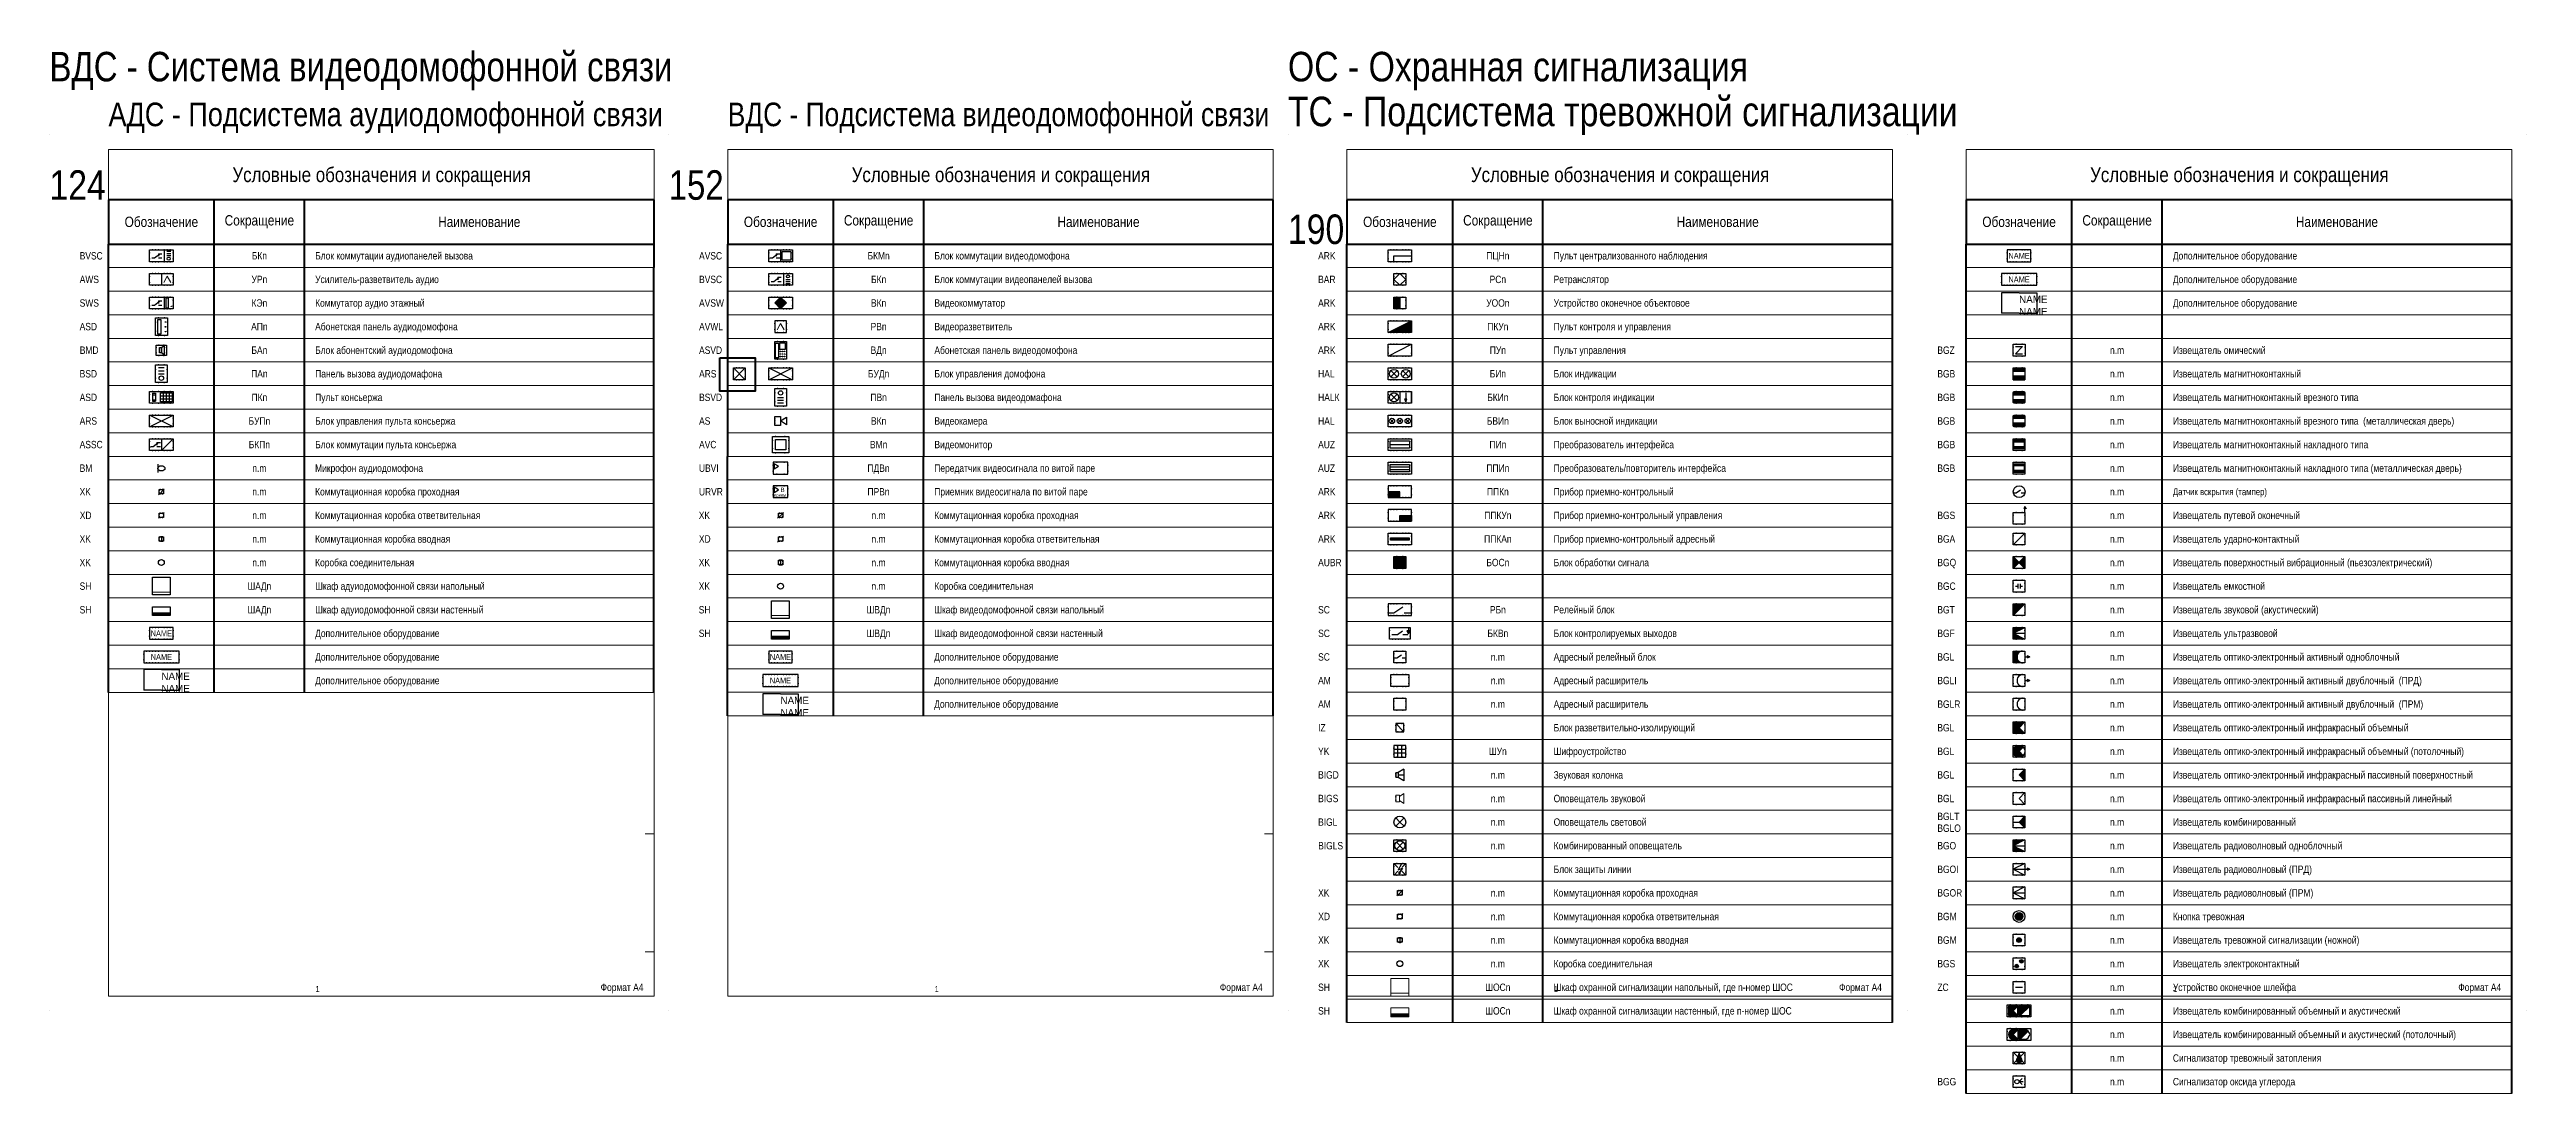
# Model space of a CAD drawing. Header units: millimetres. Extents: x -21000 to 351902, y -261781 to 19312.
# Drawn here: x 105000 to 189000, y -32500 to 2893 of the extents above; entities that cross this region are included whole.
import ezdxf
from ezdxf.enums import TextEntityAlignment as Align

# ---------------------------------------------------------------- set-up
doc = ezdxf.new("R2018")
doc.units = ezdxf.units.MM
doc.header["$MEASUREMENT"] = 0
doc.set_wipeout_variables(frame=1)
doc.linetypes.add('КАБЧЭ', pattern=[15, 12, -3])
for name, color, linetype in [('_АДС', 124, 'Continuous'), ('_АДС-Пиборы и устройства', 124, 'Continuous'), ('_АДС-Шкафы', 124, 'Continuous'), ('_АТ-Имя', 7, 'Continuous'), ('_АТ-СО_Характеристика_1', 250, 'Continuous'), ('_АТ-Спецификация', 7, 'Continuous'), ('_БЛ-Заливка', 7, 'Continuous'), ('_БЛ-Маска', 250, 'Continuous'), ('_БЛ-Надпись', 250, 'Continuous'), ('_БЛ-Рамки', 7, 'Continuous'), ('_ВДС', 152, 'Continuous'), ('_ВДС-Приборы и устройства', 152, 'Continuous'), ('_ВДС-Шкафы', 152, 'Continuous'), ('_ОС', 190, 'Continuous'), ('_ОС-Приборы и устройства', 190, 'Continuous'), ('_ОС_1', 1, 'Continuous'), ('_Таблицы', 7, 'Continuous'), ('_ТТ-Телекамеры', 152, 'Continuous')]:
    doc.layers.add(name, color=color, linetype=linetype)
doc.layers.add('_АТ-Примечания', color=250, linetype='Continuous', plot=False)
doc.layers.add('NOPRINT', color=50, linetype='Continuous', plot=False)
doc.layers.add('_Без печати', color=2, linetype='Continuous', lineweight=50, plot=False)
doc.layers.add('_БЛ-Таблицы рамки', color=7, linetype='Continuous', lineweight=0)
doc.layers.add('_ОС-Шкафы', color=190, linetype='Continuous', lineweight=0)
doc.styles.add('Arial-250', font='ARIALN.TTF', dxfattribs={"height": 250})
doc.styles.add('Arial_Narrow_shtamp', font='ARIALN.TTF')
doc.styles.add('ArialN-2.5', font='ARIALN.TTF', dxfattribs={"height": 2.5})
doc.styles.add('ArialN-250', font='ARIALN.TTF', dxfattribs={"height": 250})
doc.styles.add('ArialN-3.5', font='ARIALN.TTF', dxfattribs={"height": 3.5})
doc.styles.add('ArialN-5', font='ARIALN.TTF', dxfattribs={"height": 5})
doc.styles.add('AT-Шрифт', font='ARIALN.TTF', dxfattribs={"height": 250})
doc.styles.get("Standard").update_dxf_attribs({"font": 'arial.ttf'})
doc.styles.add('Times New Roman', font='arial.ttf', dxfattribs={"width": 0.8, "height": 2.5})

msp = doc.modelspace()

# ---------------------------------------------------------------- texts
at = {"style": 'ArialN-250'}
for s, p in [('BVSC', (106023, -4100, -900)), ('AVSC', (127028, -4100, -900)), ('AWS ', (106023, -4900, -900)), ('BVSC', (127028, -4900, -900)), ('SWS', (106023, -5700, -900)), ('AVSW', (127028, -5700, -900)), ('ASD', (106022, -6500, -900)), ('AVWL', (127028, -6500, -900)), ('ВМD', (106026, -7300, -900)), ('ASVD', (127028, -7300, -900)), ('BGZ', (169022, -7300, -900)), ('ВSD', (106022, -8100, -900)), ('ARS', (127028, -8100, -900)), ('HAL', (148022, -8100, -900)), ('ASD', (106022, -8900, -900)), ('BSVD', (127028, -8900, -900)), ('HALК', (148022, -8900, -900)), ('ARS', (106022, -9700, -900)), ('HAL', (148022, -9700, -900)), ('ASSC', (106022, -10500, -900)), ('AVC', (127028, -10500, -900)), ('AUZ', (148022, -10500, -900)), ('UBVI', (127023, -11300, -900)), ('AUZ', (148022, -11300, -900)), ('URVR', (127023, -12100, -900)), ('BGS', (169022, -12900, -900)), ('AUBR', (148022, -14500, -900)), ('SH', (106020, -15300, -900)), ('SH', (106020, -16100, -900)), ('SH', (127017, -16100, -900)), ('SH', (127017, -16900, -900)), ('BGF', (169022, -16900, -900)), ('AM', (148022, -18500, -900)), ('AM', (148022, -19300, -900)), ('IZ', (148022, -20100, -900)), ('BGL', (169022, -20100, -900)), ('BGL', (169022, -20900, -900)), ('BGL', (169022, -21700, -900)), ('BGL', (169022, -22500, -900)), ('BGLT', (169022, -23106, -1800)), ('BGLO', (169022, -23506, -1800)), ('BIGLS', (148024, -24100, -900)), ('BGO', (169022, -24100, -900)), ('SH', (148022, -28900, -900)), ('SH', (148022, -29700, -900)), ('BGG', (169022, -32100, -900))]:
    msp.add_text(s, height=250, dxfattribs=at).set_placement(p, align=Align.MIDDLE_LEFT)
at = {"color": 3}
for s, style, p in [('ARK', 'ArialN-250', (148022, -4100, -900)), ('BAR', 'ArialN-250', (148022, -4900, -900)), ('ARK', 'ArialN-250', (148022, -5700, -900)), ('ARK', 'ArialN-250', (148022, -6500, -900)), ('ARK', 'ArialN-250', (148022, -7300, -900)), ('BGB', 'ArialN-250', (169022, -8100, -900)), ('BGB', 'ArialN-250', (169022, -8900, -900)), ('AS', 'ArialN-250', (127028, -9700, -900)), ('BGB', 'ArialN-250', (169022, -9700, -900)), ('BGB', 'ArialN-250', (169022, -10500, -900)), ('ВМ', 'ArialN-250', (106022, -11300, -900)), ('BGB', 'ArialN-250', (169022, -11300, -900)), ('XK', 'Arial-250', (106020, -12100, -900)), ('ARK', 'ArialN-250', (148022, -12100, -900)), ('XD', 'Arial-250', (106025, -12900, -900)), ('XK', 'Arial-250', (127017, -12900, -900)), ('ARK', 'ArialN-250', (148022, -12900, -900)), ('XK', 'Arial-250', (106020, -13700, -900)), ('XD', 'Arial-250', (127022, -13700, -900)), ('ARK', 'ArialN-250', (148022, -13700, -900)), ('BGA', 'ArialN-250', (169022, -13700, -900)), ('XK', 'ArialN-250', (106020, -14500, -900)), ('XK', 'Arial-250', (127017, -14500, -900)), ('BGQ', 'ArialN-250', (169022, -14500, -900)), ('XK', 'ArialN-250', (127017, -15300, -900)), ('BGC', 'ArialN-250', (169022, -15300, -900)), ('SC', 'ArialN-250', (148022, -16100, -900)), ('SC', 'ArialN-250', (148022, -16900, -900)), ('BGT', 'ArialN-250', (169022, -16100, -900)), ('SC', 'ArialN-250', (148022, -17700, -900)), ('BGL', 'ArialN-250', (169022, -17700, -900)), ('BGLI', 'ArialN-250', (169022, -18500, -900)), ('BGLR', 'ArialN-250', (169022, -19300, -900)), ('YK', 'ArialN-250', (148022, -20900, -900)), ('BIGD', 'ArialN-250', (148022, -21700, -900)), ('BIGS', 'ArialN-250', (148022, -22500, -900)), ('BIGL', 'ArialN-250', (148022, -23300, -900)), ('BGOI', 'ArialN-250', (169022, -24900, -900)), ('XK', 'Arial-250', (148022, -25700, -900)), ('BGOR', 'ArialN-250', (169022, -25700, -900)), ('XD', 'Arial-250', (148026, -26500, -900)), ('BGM', 'ArialN-250', (169022, -26500, -900)), ('XK', 'Arial-250', (148022, -27300, -900)), ('BGM', 'ArialN-250', (169022, -27300, -900)), ('XK', 'ArialN-250', (148022, -28100, -900)), ('BGS', 'ArialN-250', (169022, -28100, -900)), ('ZC', 'ArialN-250', (169022, -28900, -900))]:
    msp.add_text(s, height=250, dxfattribs=dict(at, style=style)).set_placement(p, align=Align.MIDDLE_LEFT)
at = {"layer": '_АДС', "color": 124, "style": 'AT-Шрифт'}
for s, height, p in [('АДС - Подсистема аудиодомофонной связи', 800, (107000, 294, -900)), ('124', 1000, (104997, -2200, -900))]:
    msp.add_text(s, height=height, dxfattribs=at).set_placement(p)
at = {"layer": '_ВДС', "color": 152, "style": 'Times New Roman', "width": 0.8}
for s, height, p in [('ВДС - Подсистема видеодомофонной связи', 800, (128000, 294, -900)), ('152', 1000, (125997, -2200, -900))]:
    msp.add_text(s, height=height, dxfattribs=at).set_placement(p)
at = {"layer": '_ОС', "color": 190, "style": 'AT-Шрифт'}
for s, p in [('ОС - Охранная сигнализация', (146997, 1814, -900)), ('190', (146997, -3700, -900))]:
    msp.add_text(s, height=1000, dxfattribs=at).set_placement(p)
at = {"layer": '_ОС', "color": 1, "style": 'AT-Шрифт'}
msp.add_text('ТС - Подсистема тревожной сигнализации', height=1000, dxfattribs=at).set_placement((146997, 294, -900))
at = {"layer": '_ТТ-Телекамеры', "color": 152, "style": 'Times New Roman', "width": 0.8}
msp.add_text('ВДС - Система видеодомофонной связи', height=1000, dxfattribs=at).set_placement((104997, 1814, -900))

# ---------------------------------------------------------------- blocks, each defined once
blk = doc.blocks.new('*U2')
at = {"layer": 'NOPRINT', "lineweight": 0}
for points in [[(0, 297), (0, 297), (0, 297), (0, 297)], [(210, 297), (210, 297), (210, 297), (210, 297)], [(20, 292), (205, 292), (205, 5), (20, 5)], [(0, 0), (0, 0), (0, 0), (0, 0)], [(210, 0), (210, 0), (210, 0), (210, 0)]]:
    blk.add_lwpolyline(points, close=True, dxfattribs=at)
for points in [[(205, 60), (202, 60)], [(205, 20), (202, 20)]]:
    blk.add_lwpolyline(points, dxfattribs=at)
at = {"layer": 'NOPRINT', "lineweight": 0, "insert": (194.15, 7.61), "char_height": 2.5, "attachment_point": 5, "style": 'Arial_Narrow_shtamp'}
blk.add_mtext_dynamic_manual_height_columns('Формат А4', width=23.585, gutter_width=12.5, heights=[0], dxfattribs=at)
at = {"layer": 'NOPRINT', "color": 1, "lineweight": 0, "style": 'Arial_Narrow_shtamp'}
blk.add_attdef('N_LISTA', text='', height=2, dxfattribs=at).set_placement((90.17, 7.42), align=Align.MIDDLE_LEFT)
blk = doc.blocks.new('УГО_Заголовок')
at = {"layer": '_БЛ-Таблицы рамки', "lineweight": 50}
for points in [[(185, -17), (0, -17)], [(0, -17), (0, -32)], [(35.87, -32), (35.87, -17)], [(66.47, -32), (66.47, -17)], [(185, -32), (185, -17)], [(0, -32), (185, -32)]]:
    blk.add_lwpolyline(points, dxfattribs=at)
at = {"lineweight": 0, "char_height": 3.5, "attachment_point": 5, "style": 'ArialN-3.5'}
for s, insert, width in [('Обозначение', (17.93, -24.5), 35.866), ('Сокращение', (51.17, -24.5), 30.5993), ('Наименование', (125.73, -24.5), 118.5347)]:
    blk.add_mtext(s, dxfattribs=dict(at, insert=insert, width=width))
at = {"lineweight": -2, "style": 'ArialN-5', "flags": 8}
blk.add_attdef('УОИС_ЗАГОЛОВОК', text='', height=5, dxfattribs=at).set_placement((92.62, -9.5), align=Align.MIDDLE_CENTER)
blk = doc.blocks.new('*U5')
at = {"layer": '_БЛ-Таблицы рамки', "lineweight": 50}
for points in [[(0, -8), (0, 0)], [(35.87, -8), (35.87, 0)], [(66.47, -8), (66.47, 0)], [(185, -8), (185, 0)]]:
    blk.add_lwpolyline(points, dxfattribs=at)
at = {"layer": '_БЛ-Таблицы рамки', "lineweight": 0}
for points in [[(0, -8), (35.87, -8)], [(35.87, -8), (66.47, -8)], [(66.47, -8), (185, -8)]]:
    blk.add_lwpolyline(points, dxfattribs=at)
at = {"ltscale": 100, "style": 'ArialN-2.5'}
blk.add_attdef('СОКРАЩЕНИЕ_УГО', text='', height=2.5, dxfattribs=at).set_placement((51.17, -4), align=Align.MIDDLE_CENTER)
blk.add_attdef('НАИМЕНОВАНИЕ_УГО', text='', height=2.5, dxfattribs=at).set_placement((70.09, -4), align=Align.MIDDLE_LEFT)
blk = doc.blocks.new('АУад')
blk.add_wipeout([(-1.75, 1.75), (1.75, 1.75), (1.75, -1.75), (-1.75, -1.75)]).dxf.layer = '_БЛ-Маска'
at = {"ltscale": 100}
for p, q in [((0, 0.94), (0, -0.94)), ((0, -0.94), (0, 0.94))]:
    blk.add_line(p, q, dxfattribs=at)
blk.add_lwpolyline([(-1.75, 1.75), (1.75, 1.75), (1.75, -1.75), (-1.75, -1.75)], close=True)
blk.add_lwpolyline([(-0.62, 0.94), (0, 0.94), (0.94, 1.56), (0.94, -1.56), (0, -0.94), (-0.62, -0.94), (-0.62, 0.94)])
at = {"color": 0, "ltscale": 100}
for p in [(-1.75, 0.87), (-0.88, 1.75), (0.87, 1.75), (1.75, 0.87), (-1.75, -0.88), (-0.88, -1.75), (0.87, -1.75), (1.75, -0.88)]:
    blk.add_point(p, dxfattribs=at)
at = {"layer": '_АТ-Имя', "ltscale": 100, "style": 'AT-Шрифт'}
blk.add_attdef('NUMBER', text='', height=2, dxfattribs=at).set_placement((0, 1.75), align=Align.BOTTOM_CENTER)
at = {"layer": '_АТ-Примечания', "ltscale": 100, "style": 'AT-Шрифт', "flags": 1}
for tag, p in [('ABBREVIATION', (-1.75, -1.75)), ('COMMENT1', (-1.75, -2.21)), ('COMMENT2', (-1.75, -2.67)), ('COMMENT3', (-1.75, -3.13))]:
    blk.add_attdef(tag, p, '', height=0.25, dxfattribs=at)
at = {"layer": '_АТ-Спецификация', "ltscale": 100, "style": 'AT-Шрифт', "flags": 1}
for tag, p in [('CODE', (-1.75, 0.25)), ('NUM', (-1.75, 1.75)), ('DESCRIPTION', (-1.75, 1.25)), ('NAME', (-1.75, 0.75)), ('MADEBY', (-1.75, -0.25)), ('POSITION', (-1.75, -0.75)), ('POSITION2', (-1.75, -1.25))]:
    blk.add_attdef(tag, p, '', height=0.25, dxfattribs=at)
blk = doc.blocks.new('БКа')
blk.add_wipeout([(0, 4), (8, 4), (8, 0), (0, 0)]).dxf.layer = '_БЛ-Маска'
for p, q in [((0.8, 1.29), (1.72, 1.29)), ((1.72, 1.29), (3.35, 2.59)), ((3.02, 2.71), (4.2, 2.71)), ((3.02, 2.71), (3.02, 1.84)), ((3.02, 1.29), (4.2, 1.29)), ((5, 4), (5, 0))]:
    blk.add_line(p, q)
at = {"color": 0, "linetype": 'ByBlock', "lineweight": -2, "ltscale": 100}
for p, q in [((7.2, 3.45), (5.8, 3.45)), ((5.8, 2.75), (7.2, 2.75)), ((5.8, 2.05), (7.2, 2.05))]:
    blk.add_line(p, q, dxfattribs=at)
blk.add_lwpolyline([(0, 4), (8, 4), (8, 0), (0, 0)], close=True)
blk.add_circle((6.5, 1), 0.525, dxfattribs=at)
for p in [(0, 3), (0, 1), (1, 4), (2, 4), (3, 4), (5, 4), (6, 4), (7, 4), (8, 3), (8, 1), (1, 0), (2, 0), (3, 0), (5, 0), (6, 0), (7, 0)]:
    blk.add_point(p, dxfattribs=at)
at = {"layer": '_АТ-Имя', "ltscale": 100, "style": 'AT-Шрифт'}
blk.add_attdef('NUMBER', text='', height=2, dxfattribs=at).set_placement((0, 4), align=Align.BOTTOM_LEFT)
at = {"layer": '_АТ-Примечания', "ltscale": 100, "style": 'AT-Шрифт', "flags": 1}
for tag, p in [('ABBREVIATION', (0, 0.5)), ('COMMENT1', (0, 0.04)), ('COMMENT2', (0, -0.42)), ('COMMENT3', (0, -0.88))]:
    blk.add_attdef(tag, p, '', height=0.25, dxfattribs=at)
at = {"layer": '_АТ-Спецификация', "ltscale": 100, "style": 'AT-Шрифт', "flags": 1}
for tag, p in [('CODE', (0, 2.5)), ('NUM', (0, 4)), ('DESCRIPTION', (0, 3.5)), ('NAME', (0, 3)), ('MADEBY', (0, 2)), ('POSITION', (0, 1.5)), ('POSITION2', (0, 1))]:
    blk.add_attdef(tag, p, '', height=0.25, dxfattribs=at)
blk = doc.blocks.new('УРА')
blk.add_lwpolyline([(1, 3.15), (3, 2), (1, 0.85), (1, 3.15)])
blk.add_wipeout([(0, 4), (8, 4), (8, 0), (0, 0)]).dxf.layer = '_БЛ-Маска'
blk.add_line((4, 4), (4, 0))
at = {"lineweight": 5}
for p, q in [((6, 3.06), (4.78, 0.94)), ((7.22, 0.94), (6, 3.06))]:
    blk.add_line(p, q, dxfattribs=at)
blk.add_lwpolyline([(0, 4), (8, 4), (8, 0), (0, 0)], close=True)
at = {"color": 0, "linetype": 'ByBlock', "lineweight": -2, "ltscale": 100}
for p in [(0, 3), (0, 1), (1, 4), (2, 4), (3, 4), (5, 4), (6, 4), (7, 4), (8, 3), (8, 1), (1, 0), (2, 0), (3, 0), (5, 0), (6, 0), (7, 0)]:
    blk.add_point(p, dxfattribs=at)
at = {"layer": '_БЛ-Заливка', "color": 124, "linetype": 'ByBlock', "lineweight": -2}
blk.add_solid([(1, 3.15), (1, 0.85), (3, 2), (1, 3.15)], dxfattribs=at)
at = {"layer": '_АТ-Имя', "ltscale": 100, "style": 'AT-Шрифт'}
blk.add_attdef('NUMBER', text='', height=2, dxfattribs=at).set_placement((0, 4), align=Align.BOTTOM_LEFT)
at = {"layer": '_АТ-Примечания', "ltscale": 100, "style": 'AT-Шрифт', "flags": 1}
for tag, p in [('ABBREVIATION', (0, 0.5)), ('COMMENT1', (0, 0.04)), ('COMMENT2', (0, -0.42)), ('COMMENT3', (0, -0.88))]:
    blk.add_attdef(tag, p, '', height=0.25, dxfattribs=at)
at = {"layer": '_АТ-Спецификация', "ltscale": 100, "style": 'AT-Шрифт', "flags": 1}
for tag, p in [('CODE', (0, 2.5)), ('NUM', (0, 4)), ('DESCRIPTION', (0, 3.5)), ('NAME', (0, 3)), ('MADEBY', (0, 2)), ('POSITION', (0, 1.5)), ('POSITION2', (0, 1))]:
    blk.add_attdef(tag, p, '', height=0.25, dxfattribs=at)
blk = doc.blocks.new('КАЭ')
blk.add_wipeout([(0, 4), (8, 4), (8, 0), (0, 0)]).dxf.layer = '_БЛ-Маска'
at = {"layer": '_БЛ-Заливка', "linetype": 'ByBlock', "lineweight": -2, "ltscale": 100}
h = blk.add_hatch(color=124, dxfattribs=at)
h.dxf.hatch_style = 1
h.paths.add_polyline_path([(7.45, 3.15, 1), (7.31, 3.15, 1)])
h.paths.add_polyline_path([(7.31, 2, 1), (7.45, 2, 1)])
h.paths.add_polyline_path([(7.45, 0.85, 1), (7.31, 0.85, 1)])
for p, q in [((0.8, 1.29), (1.72, 1.29)), ((1.72, 1.29), (3.35, 2.59)), ((3.02, 2.71), (4.2, 2.71)), ((3.02, 2.71), (3.02, 1.84)), ((3.02, 1.29), (4.2, 1.29)), ((5, 4), (5, 0))]:
    blk.add_line(p, q)
blk.add_lwpolyline([(0, 4), (8, 4), (8, 0), (0, 0)], close=True)
at = {"color": 0, "linetype": 'ByBlock', "lineweight": -2, "ltscale": 100}
blk.add_lwpolyline([(6.29, 0.25), (5.59, 0.25), (5.59, 3.75), (6.29, 3.75)], close=True, dxfattribs=at)
blk.add_circle((7.38, 0.85), 0.07, dxfattribs=at)
for p in [(0, 3), (0, 1), (1, 4), (2, 4), (3, 4), (5, 4), (6, 4), (7, 4), (8, 3), (8, 1), (1, 0), (2, 0), (3, 0), (5, 0), (6, 0), (7, 0)]:
    blk.add_point(p, dxfattribs=at)
at = {"layer": '_АТ-Имя', "ltscale": 100, "style": 'AT-Шрифт'}
blk.add_attdef('NUMBER', text='', height=2, dxfattribs=at).set_placement((0, 4), align=Align.BOTTOM_LEFT)
at = {"layer": '_АТ-Примечания', "ltscale": 100, "style": 'AT-Шрифт', "flags": 1}
for tag, p in [('ABBREVIATION', (0, 0.5)), ('COMMENT1', (0, 0.04)), ('COMMENT2', (0, -0.42)), ('COMMENT3', (0, -0.88))]:
    blk.add_attdef(tag, p, '', height=0.25, dxfattribs=at)
at = {"layer": '_АТ-Спецификация', "ltscale": 100, "style": 'AT-Шрифт', "flags": 1}
for tag, p in [('CODE', (0, 2.5)), ('NUM', (0, 4)), ('DESCRIPTION', (0, 3.5)), ('NAME', (0, 3)), ('MADEBY', (0, 2)), ('POSITION', (0, 1.5)), ('POSITION2', (0, 1))]:
    blk.add_attdef(tag, p, '', height=0.25, dxfattribs=at)
blk = doc.blocks.new('АПад')
blk.add_wipeout([(-2, 6), (2, 6), (2, 0), (-2, 0)]).dxf.layer = '_БЛ-Маска'
at = {"layer": '_БЛ-Заливка', "linetype": 'ByBlock', "lineweight": -2, "ltscale": 100}
h = blk.add_hatch(color=124, dxfattribs=at)
h.dxf.hatch_style = 1
h.paths.add_polyline_path([(1.45, 4.56, 1), (1.25, 4.56, 1)])
h.paths.add_polyline_path([(1.25, 2.92, 1), (1.45, 2.92, 1)])
h.paths.add_polyline_path([(1.45, 1.28, 1), (1.25, 1.28, 1)])
blk.add_lwpolyline([(-2, 6), (2, 6), (2, 0), (-2, 0)], close=True)
at = {"color": 0, "linetype": 'ByBlock', "lineweight": -2, "ltscale": 100}
blk.add_lwpolyline([(-0.2, 0.42), (-1.2, 0.42), (-1.2, 5.42), (-0.2, 5.42)], close=True, dxfattribs=at)
for centre in [(1.35, 4.56), (1.35, 2.92), (1.35, 1.28)]:
    blk.add_circle(centre, 0.1, dxfattribs=at)
at = {"color": 0, "ltscale": 100}
for p in [(-2, 4.5), (-2, 1.5), (-1, 6), (-1, 0), (1, 6), (1, 0), (2, 4.5), (2, 1.5)]:
    blk.add_point(p, dxfattribs=at)
at = {"layer": '_АТ-Имя', "ltscale": 100, "style": 'AT-Шрифт'}
blk.add_attdef('NUMBER', text='', height=2, dxfattribs=at).set_placement((0, 6), align=Align.BOTTOM_CENTER)
at = {"layer": '_АТ-Примечания', "ltscale": 100, "style": 'AT-Шрифт', "flags": 1}
for tag, p in [('ABBREVIATION', (-2, 2.5)), ('COMMENT1', (-2, 2.04)), ('COMMENT2', (-2, 1.58)), ('COMMENT3', (-2, 1.12))]:
    blk.add_attdef(tag, p, '', height=0.25, dxfattribs=at)
at = {"layer": '_АТ-Спецификация', "ltscale": 100, "style": 'AT-Шрифт', "flags": 1}
for tag, p in [('CODE', (-2, 4.5)), ('NUM', (-2, 6)), ('DESCRIPTION', (-2, 5.5)), ('NAME', (-2, 5)), ('MADEBY', (-2, 4)), ('POSITION', (-2, 3.5)), ('POSITION2', (-2, 3))]:
    blk.add_attdef(tag, p, '', height=0.25, dxfattribs=at)
blk = doc.blocks.new('ПАад')
blk.add_wipeout([(-2, 6), (2, 6), (2, 0), (-2, 0)]).translate(0, 0, 0).dxf.layer = '_БЛ-Маска'
at = {"color": 0, "linetype": 'ByBlock', "lineweight": -2, "ltscale": 100}
for p, q in [((1, 5, 0), (-1, 5, 0)), ((-1, 4, 0), (1, 4, 0)), ((-1, 3, 0), (1, 3, 0))]:
    blk.add_line(p, q, dxfattribs=at)
at = {"elevation": 0}
blk.add_lwpolyline([(-2, 6), (2, 6), (2, 0), (-2, 0)], close=True, dxfattribs=at)
at = {"color": 0, "linetype": 'ByBlock', "lineweight": -2, "ltscale": 100}
blk.add_circle((0, 1.5, 0), 0.75, dxfattribs=at)
at = {"color": 0, "ltscale": 100}
for p in [(-2, 4.5, 0), (-2, 1.5, 0), (-1, 6, 0), (-1, 0, 0), (1, 6, 0), (1, 0, 0), (2, 4.5, 0), (2, 1.5, 0)]:
    blk.add_point(p, dxfattribs=at)
at = {"layer": '_АТ-Имя', "ltscale": 100, "style": 'AT-Шрифт'}
blk.add_attdef('NUMBER', text='', height=2, dxfattribs=at).set_placement((0, 6, 0), align=Align.BOTTOM_CENTER)
at = {"layer": '_АТ-Примечания', "ltscale": 100, "style": 'AT-Шрифт', "flags": 1}
for tag, p in [('ABBREVIATION', (-2, 2.5, 0)), ('COMMENT1', (-2, 2.04, 0)), ('COMMENT2', (-2, 1.58, 0)), ('COMMENT3', (-2, 1.12, 0))]:
    blk.add_attdef(tag, p, '', height=0.25, dxfattribs=at)
at = {"layer": '_АТ-Спецификация', "ltscale": 100, "style": 'AT-Шрифт', "flags": 1}
for tag, p in [('CODE', (-2, 4.5, 0)), ('NUM', (-2, 6, 0)), ('DESCRIPTION', (-2, 5.5, 0)), ('NAME', (-2, 5, 0)), ('MADEBY', (-2, 4, 0)), ('POSITION', (-2, 3.5, 0)), ('POSITION2', (-2, 3, 0))]:
    blk.add_attdef(tag, p, '', height=0.25, dxfattribs=at)
blk = doc.blocks.new('ТПК')
blk.add_wipeout([(0, 4), (8, 4), (8, 0), (0, 0)]).dxf.layer = '_БЛ-Маска'
for p, q in [((1.02, 3.46), (1.02, 0.66)), ((1.02, 3.46), (2.05, 3.46)), ((1.02, 2.81), (2.05, 2.81)), ((1.02, 1.19), (2.05, 1.19)), ((1.02, 0.66), (2.05, 0.66)), ((2.05, 3.46), (2.05, 0.66)), ((3.67, 2.5), (7.67, 2.5)), ((3.67, 1.5), (7.67, 1.5)), ((4.67, 3.5), (4.67, 0.5)), ((5.67, 3.5), (5.67, 0.5)), ((6.67, 3.5), (6.67, 0.5))]:
    blk.add_line(p, q)
for points in [[(0, 4), (8, 4), (8, 0), (0, 0)], [(3.67, 3.5), (7.67, 3.5), (7.67, 0.5), (3.67, 0.5)]]:
    blk.add_lwpolyline(points, close=True)
at = {"color": 0, "linetype": 'ByBlock', "lineweight": -2, "ltscale": 100}
for p in [(0, 3), (0, 1), (1, 4), (1, 0), (3, 4), (3, 0), (5, 4), (5, 0), (7, 4), (7, 0), (8, 3), (8, 1)]:
    blk.add_point(p, dxfattribs=at)
at = {"layer": '_АТ-Имя', "ltscale": 100, "style": 'AT-Шрифт'}
blk.add_attdef('NUMBER', text='', height=2, dxfattribs=at).set_placement((0, 4), align=Align.BOTTOM_LEFT)
at = {"layer": '_АТ-Примечания', "ltscale": 100, "style": 'AT-Шрифт', "flags": 1}
for tag, p in [('ABBREVIATION', (0, 0.5)), ('COMMENT1', (0, 0.04)), ('COMMENT2', (0, -0.42)), ('COMMENT3', (0, -0.88))]:
    blk.add_attdef(tag, p, '', height=0.25, dxfattribs=at)
at = {"layer": '_АТ-Спецификация', "ltscale": 100, "style": 'AT-Шрифт', "flags": 1}
for tag, p in [('CODE', (0, 2.5)), ('NUM', (0, 4)), ('DESCRIPTION', (0, 3.5)), ('NAME', (0, 3)), ('MADEBY', (0, 2)), ('POSITION', (0, 1.5)), ('POSITION2', (0, 1))]:
    blk.add_attdef(tag, p, '', height=0.25, dxfattribs=at)
blk = doc.blocks.new('БУП')
blk.add_wipeout([(0, 4), (8, 4), (8, 0), (0, 0)]).dxf.layer = '_БЛ-Маска'
for p, q in [((0, 0.04), (8, 4)), ((8, 0.04), (0, 4))]:
    blk.add_line(p, q)
blk.add_lwpolyline([(0, 4), (8, 4), (8, 0), (0, 0)], close=True)
at = {"color": 0, "linetype": 'ByBlock', "lineweight": -2, "ltscale": 100}
for p in [(0, 3), (0, 1), (1, 4), (2, 4), (3, 4), (5, 4), (6, 4), (7, 4), (8, 3), (8, 1), (1, 0), (2, 0), (3, 0), (5, 0), (6, 0), (7, 0)]:
    blk.add_point(p, dxfattribs=at)
at = {"layer": '_АТ-Имя', "ltscale": 100, "style": 'AT-Шрифт'}
blk.add_attdef('NUMBER', text='', height=2, dxfattribs=at).set_placement((0, 4), align=Align.BOTTOM_LEFT)
at = {"layer": '_АТ-Примечания', "ltscale": 100, "style": 'AT-Шрифт', "flags": 1}
for tag, p in [('ABBREVIATION', (0, 0.5)), ('COMMENT1', (0, 0.04)), ('COMMENT2', (0, -0.42)), ('COMMENT3', (0, -0.88))]:
    blk.add_attdef(tag, p, '', height=0.25, dxfattribs=at)
at = {"layer": '_АТ-Спецификация', "ltscale": 100, "style": 'AT-Шрифт', "flags": 1}
for tag, p in [('CODE', (0, 2.5)), ('NUM', (0, 4)), ('DESCRIPTION', (0, 3.5)), ('NAME', (0, 3)), ('MADEBY', (0, 2)), ('POSITION', (0, 1.5)), ('POSITION2', (0, 1))]:
    blk.add_attdef(tag, p, '', height=0.25, dxfattribs=at)
blk = doc.blocks.new('БКП')
blk.add_wipeout([(0, 4), (8, 4), (8, 0), (0, 0)]).dxf.layer = '_БЛ-Маска'
for p, q in [((0.3, 1.29), (1.22, 1.29)), ((1.22, 1.29), (2.85, 2.59)), ((2.52, 2.71), (3.7, 2.71)), ((2.52, 2.71), (2.52, 1.84)), ((2.52, 1.29), (3.7, 1.29)), ((4, 0), (8, 4)), ((4, 4), (4, 0))]:
    blk.add_line(p, q)
blk.add_lwpolyline([(0, 4), (8, 4), (8, 0), (0, 0)], close=True)
at = {"color": 0, "linetype": 'ByBlock', "lineweight": -2, "ltscale": 100}
for p in [(0, 3), (0, 1), (1, 4), (2, 4), (3, 4), (5, 4), (6, 4), (7, 4), (8, 3), (8, 1), (1, 0), (2, 0), (3, 0), (5, 0), (6, 0), (7, 0)]:
    blk.add_point(p, dxfattribs=at)
at = {"layer": '_АТ-Имя', "ltscale": 100, "style": 'AT-Шрифт'}
blk.add_attdef('NUMBER', text='', height=2, dxfattribs=at).set_placement((0, 4), align=Align.BOTTOM_LEFT)
at = {"layer": '_АТ-Примечания', "ltscale": 100, "style": 'AT-Шрифт', "flags": 1}
for tag, p in [('ABBREVIATION', (0, 0.5)), ('COMMENT1', (0, 0.04)), ('COMMENT2', (0, -0.42)), ('COMMENT3', (0, -0.88))]:
    blk.add_attdef(tag, p, '', height=0.25, dxfattribs=at)
at = {"layer": '_АТ-Спецификация', "ltscale": 100, "style": 'AT-Шрифт', "flags": 1}
for tag, p in [('CODE', (0, 2.5)), ('NUM', (0, 4)), ('DESCRIPTION', (0, 3.5)), ('NAME', (0, 3)), ('MADEBY', (0, 2)), ('POSITION', (0, 1.5)), ('POSITION2', (0, 1))]:
    blk.add_attdef(tag, p, '', height=0.25, dxfattribs=at)
blk = doc.blocks.new('МАад')
at = {"color": 0}
blk.add_wipeout([(2.1, -0.61), (2.07, -0.63), (2.04, -0.65), (2.01, -0.67), (1.99, -0.68), (1.96, -0.7), (1.93, -0.72), (1.9, -0.73), (1.87, -0.74), (1.84, -0.76), (1.8, -0.77), (1.77, -0.78), (1.74, -0.79), (1.71, -0.8), (1.68, -0.81), (1.65, -0.82), (1.61, -0.83), (1.58, -0.83), (1.55, -0.84), (1.52, -0.85), (1.48, -0.85), (1.45, -0.85), (1.42, -0.86), (1.38, -0.86), (1.35, -0.86), (1.32, -0.87), (1.29, -0.87), (1.25, -0.87), (1.22, -0.87), (1.19, -0.87), (1.15, -0.87), (1.12, -0.87), (1.09, -0.86), (1.05, -0.86), (1.02, -0.86), (0.99, -0.85), (0.95, -0.85), (0.92, -0.84), (0.89, -0.84), (0.86, -0.83), (0.82, -0.82), (0.79, -0.81), (0.76, -0.8), (0.73, -0.79), (0.7, -0.78), (0.67, -0.77), (0.63, -0.76), (0.6, -0.75), (0.57, -0.74), (0.54, -0.72), (0.51, -0.71), (0.48, -0.69), (0.46, -0.68), (0.43, -0.66), (0.4, -0.64), (0.37, -0.62), (0.34, -0.6), (0.32, -0.58), (0.29, -0.56), (0.27, -0.54), (0.24, -0.52), (0.22, -0.49), (0.2, -0.47), (0.17, -0.45), (0.15, -0.42), (0.13, -0.39), (0.11, -0.37), (0.1, -0.34), (0.08, -0.31), (0.06, -0.28), (0.05, -0.25), (0.04, -0.22), (0.03, -0.19), (0.02, -0.15), (0.01, -0.12), (0.01, -0.09), (0, -0.06), (0, -0.02), (0, 0.01), (0, 0.04), (0, 0.08), (0.01, 0.11), (0.02, 0.14), (0.02, 0.17), (0.03, 0.21), (0.05, 0.24), (0.06, 0.27), (0.07, 0.3), (0.09, 0.33), (0.11, 0.35), (0.13, 0.38), (0.14, 0.41), (0.17, 0.44), (0.19, 0.46), (0.21, 0.48), (0.23, 0.51), (0.26, 0.53), (0.28, 0.55), (0.31, 0.57), (0.33, 0.59), (0.36, 0.61), (0.39, 0.63), (0.42, 0.65), (0.44, 0.67), (0.47, 0.68), (0.5, 0.7), (0.53, 0.72), (0.56, 0.73), (0.59, 0.74), (0.62, 0.76), (0.65, 0.77), (0.68, 0.78), (0.72, 0.79), (0.75, 0.8), (0.78, 0.81), (0.81, 0.82), (0.84, 0.83), (0.88, 0.83), (0.91, 0.84), (0.94, 0.85), (0.97, 0.85), (1.01, 0.85), (1.04, 0.86), (1.07, 0.86), (1.11, 0.86), (1.14, 0.87), (1.17, 0.87), (1.21, 0.87), (1.24, 0.87), (1.27, 0.87), (1.31, 0.87), (1.34, 0.87), (1.37, 0.86), (1.4, 0.86), (1.44, 0.86), (1.47, 0.85), (1.5, 0.85), (1.54, 0.84), (1.57, 0.84), (1.6, 0.83), (1.63, 0.82), (1.67, 0.81), (1.7, 0.8), (1.73, 0.79), (1.76, 0.78), (1.79, 0.77), (1.82, 0.76), (1.85, 0.75), (1.88, 0.74), (1.91, 0.72), (1.94, 0.71), (1.97, 0.69), (2, 0.68), (2.03, 0.66), (2.06, 0.64), (2.09, 0.62), (2.11, 0.6), (2.14, 0.58), (2.17, 0.56), (2.19, 0.54), (2.22, 0.52), (2.24, 0.49), (2.26, 0.47), (2.28, 0.45), (2.31, 0.42), (2.33, 0.39), (2.34, 0.37), (2.36, 0.34), (2.38, 0.31), (2.39, 0.28), (2.41, 0.25), (2.42, 0.22), (2.43, 0.19), (2.44, 0.15), (2.45, 0.12), (2.45, 0.09), (2.46, 0.06), (2.46, 0.02), (2.46, -0.01), (2.46, -0.04), (2.45, -0.08), (2.45, -0.11), (2.44, -0.14), (2.43, -0.17), (2.42, -0.21), (2.41, -0.24), (2.4, -0.27), (2.38, -0.3), (2.37, -0.33), (2.35, -0.35), (2.33, -0.38), (2.31, -0.41), (2.29, -0.44), (2.27, -0.46), (2.25, -0.48), (2.23, -0.51), (2.2, -0.53), (2.18, -0.55), (2.15, -0.57), (2.13, -0.59)], dxfattribs=at).dxf.layer = '_БЛ-Маска'
blk.add_line((0, 1.4), (0, -1.4), dxfattribs=at)
blk.add_ellipse((1.23, 0), major_axis=(-1.23, 0), ratio=0.707107, start_param=2.356194490192419, end_param=8.639379797372005, dxfattribs=at)
at = {"layer": '_АТ-Имя', "ltscale": 100, "style": 'AT-Шрифт'}
blk.add_attdef('NUMBER', text='', height=2, dxfattribs=at).set_placement((0, 1.4), align=Align.BOTTOM_CENTER)
at = {"layer": '_АТ-Примечания', "ltscale": 100, "style": 'AT-Шрифт', "flags": 1}
for tag, p in [('ABBREVIATION', (0, -2.1)), ('COMMENT1', (0, -2.56)), ('COMMENT2', (0, -3.02)), ('COMMENT3', (0, -3.48))]:
    blk.add_attdef(tag, p, '', height=0.25, dxfattribs=at)
at = {"layer": '_АТ-Спецификация', "ltscale": 100, "style": 'AT-Шрифт', "flags": 1}
for tag, p in [('CODE', (0, -0.1)), ('NUM', (0, 1.4)), ('DESCRIPTION', (0, 0.9)), ('NAME', (0, 0.4)), ('MADEBY', (0, -0.6)), ('POSITION', (0, -1.1)), ('POSITION2', (0, -1.6))]:
    blk.add_attdef(tag, p, '', height=0.25, dxfattribs=at)
blk = doc.blocks.new('ДОадс')
blk.add_wipeout([(0, 0), (8, 0), (8, 4), (0, 4)]).dxf.layer = '_БЛ-Маска'
blk.add_lwpolyline([(0, 0), (8, 0), (8, 4), (0, 4)], close=True)
at = {"color": 0, "linetype": 'ByBlock', "lineweight": -2, "ltscale": 100}
for p in [(0, 3), (0, 1), (1, 4), (2, 4), (3, 4), (5, 4), (6, 4), (7, 4), (8, 3), (8, 1), (1, 0), (2, 0), (3, 0), (5, 0), (6, 0), (7, 0)]:
    blk.add_point(p, dxfattribs=at)
at = {"layer": '_АТ-Имя', "ltscale": 100, "style": 'AT-Шрифт'}
blk.add_attdef('NUMBER', text='', height=2, dxfattribs=at).set_placement((0, 4), align=Align.BOTTOM_LEFT)
at = {"layer": '_АТ-Примечания', "ltscale": 100, "style": 'AT-Шрифт', "flags": 1}
for tag, p in [('ABBREVIATION', (0, 0.5)), ('COMMENT1', (0, 0.04)), ('COMMENT2', (0, -0.42)), ('COMMENT3', (0, -0.88))]:
    blk.add_attdef(tag, p, '', height=0.25, dxfattribs=at)
at = {"layer": '_АТ-Спецификация', "ltscale": 100, "style": 'AT-Шрифт', "flags": 1}
for tag, p in [('CODE', (0, 2.5)), ('NUM', (0, 4)), ('DESCRIPTION', (0, 3.5)), ('NAME', (0, 3)), ('MADEBY', (0, 2)), ('POSITION', (0, 1.5)), ('POSITION2', (0, 1))]:
    blk.add_attdef(tag, p, '', height=0.25, dxfattribs=at)
at = {"layer": '_БЛ-Надпись', "ltscale": 100, "style": 'AT-Шрифт'}
blk.add_attdef('TAG', text='', height=2, dxfattribs=at).set_placement((4, 2), align=Align.MIDDLE_CENTER)
blk = doc.blocks.new('БКМ')
blk.add_wipeout([(0, 4), (8, 4), (8, 0), (0, 0)]).dxf.layer = '_БЛ-Маска'
for p, q in [((0.3, 1.29), (1.22, 1.29)), ((1.22, 1.29), (2.85, 2.59)), ((2.52, 2.71), (3.7, 2.71)), ((2.52, 2.71), (2.52, 1.84)), ((2.52, 1.29), (3.7, 1.29)), ((4, 4), (4, 0))]:
    blk.add_line(p, q)
for points in [[(0, 4), (8, 4), (8, 0), (0, 0)], [(4.5, 3.5), (7.5, 3.5), (7.5, 0.5), (4.5, 0.5)]]:
    blk.add_lwpolyline(points, close=True)
at = {"color": 0, "linetype": 'ByBlock', "lineweight": -2, "ltscale": 100}
for p in [(0, 3), (0, 1), (1, 4), (2, 4), (3, 4), (5, 4), (6, 4), (7, 4), (8, 3), (8, 1), (1, 0), (2, 0), (3, 0), (5, 0), (6, 0), (7, 0)]:
    blk.add_point(p, dxfattribs=at)
at = {"layer": '_АТ-Имя', "ltscale": 100, "style": 'AT-Шрифт'}
blk.add_attdef('NUMBER', text='', height=2, dxfattribs=at).set_placement((0, 4), align=Align.BOTTOM_LEFT)
at = {"layer": '_АТ-Примечания', "ltscale": 100, "style": 'AT-Шрифт', "flags": 1}
for tag, p in [('ABBREVIATION', (0, 0.5)), ('COMMENT1', (0, 0.04)), ('COMMENT2', (0, -0.42)), ('COMMENT3', (0, -0.88))]:
    blk.add_attdef(tag, p, '', height=0.25, dxfattribs=at)
at = {"layer": '_АТ-Спецификация', "ltscale": 100, "style": 'AT-Шрифт', "flags": 1}
for tag, p in [('CODE', (0, 2.5)), ('NUM', (0, 4)), ('DESCRIPTION', (0, 3.5)), ('NAME', (0, 3)), ('MADEBY', (0, 2)), ('POSITION', (0, 1.5)), ('POSITION2', (0, 1))]:
    blk.add_attdef(tag, p, '', height=0.25, dxfattribs=at)
blk = doc.blocks.new('БКв')
blk.add_wipeout([(0, 4), (8, 4), (8, 0), (0, 0)]).dxf.layer = '_БЛ-Маска'
for p, q in [((0.8, 1.29), (1.72, 1.29)), ((1.72, 1.29), (3.35, 2.59)), ((3.02, 2.71), (4.2, 2.71)), ((3.02, 2.71), (3.02, 1.84)), ((3.02, 1.29), (4.2, 1.29)), ((5, 4), (5, 0))]:
    blk.add_line(p, q)
at = {"color": 0, "linetype": 'ByBlock', "lineweight": -2, "ltscale": 100}
for p, q in [((5.8, 1.95), (7.2, 1.95)), ((5.8, 1.25), (7.2, 1.25)), ((7.2, 0.55), (5.8, 0.55))]:
    blk.add_line(p, q, dxfattribs=at)
blk.add_lwpolyline([(0, 4), (8, 4), (8, 0), (0, 0)], close=True)
blk.add_circle((6.5, 3), 0.525, dxfattribs=at)
for p in [(0, 3), (0, 1), (1, 4), (2, 4), (3, 4), (5, 4), (6, 4), (7, 4), (8, 3), (8, 1), (1, 0), (2, 0), (3, 0), (5, 0), (6, 0), (7, 0)]:
    blk.add_point(p, dxfattribs=at)
at = {"layer": '_АТ-Имя', "ltscale": 100, "style": 'AT-Шрифт'}
blk.add_attdef('NUMBER', text='', height=2, dxfattribs=at).set_placement((0, 4), align=Align.BOTTOM_LEFT)
at = {"layer": '_АТ-Примечания', "ltscale": 100, "style": 'AT-Шрифт', "flags": 1}
for tag, p in [('ABBREVIATION', (0, 0.5)), ('COMMENT1', (0, 0.04)), ('COMMENT2', (0, -0.42)), ('COMMENT3', (0, -0.88))]:
    blk.add_attdef(tag, p, '', height=0.25, dxfattribs=at)
at = {"layer": '_АТ-Спецификация', "ltscale": 100, "style": 'AT-Шрифт', "flags": 1}
for tag, p in [('CODE', (0, 2.5)), ('NUM', (0, 4)), ('DESCRIPTION', (0, 3.5)), ('NAME', (0, 3)), ('MADEBY', (0, 2)), ('POSITION', (0, 1.5)), ('POSITION2', (0, 1))]:
    blk.add_attdef(tag, p, '', height=0.25, dxfattribs=at)
blk = doc.blocks.new('ВК')
blk.add_wipeout([(0, 4), (8, 4), (8, 0), (0, 0)]).dxf.layer = '_БЛ-Маска'
at = {"layer": '_БЛ-Заливка', "linetype": 'ByBlock', "lineweight": -2}
blk.add_hatch(color=152, dxfattribs=at).paths.add_polyline_path([(2, 2), (4, 0), (6, 2), (4, 4)])
blk.add_lwpolyline([(0, 4), (8, 4), (8, 0), (0, 0)], close=True)
blk.add_lwpolyline([(2, 2), (4, 4), (6, 2), (4, 0), (2, 2)])
at = {"color": 0, "linetype": 'ByBlock', "lineweight": -2, "ltscale": 100}
for p in [(0, 3), (0, 1), (1, 4), (2, 4), (3, 4), (5, 4), (6, 4), (7, 4), (8, 3), (8, 1), (1, 0), (2, 0), (3, 0), (5, 0), (6, 0), (7, 0)]:
    blk.add_point(p, dxfattribs=at)
at = {"layer": '_АТ-Имя', "ltscale": 100, "style": 'AT-Шрифт'}
blk.add_attdef('NUMBER', text='', height=2, dxfattribs=at).set_placement((0, 4), align=Align.BOTTOM_LEFT)
at = {"layer": '_АТ-Примечания', "ltscale": 100, "style": 'AT-Шрифт', "flags": 1}
for tag, p in [('ABBREVIATION', (0, 0.5)), ('COMMENT1', (0, 0.04)), ('COMMENT2', (0, -0.42)), ('COMMENT3', (0, -0.88))]:
    blk.add_attdef(tag, p, '', height=0.25, dxfattribs=at)
at = {"layer": '_АТ-Спецификация', "ltscale": 100, "style": 'AT-Шрифт', "flags": 1}
for tag, p in [('CODE', (0, 2.5)), ('NUM', (0, 4)), ('DESCRIPTION', (0, 3.5)), ('NAME', (0, 3)), ('MADEBY', (0, 2)), ('POSITION', (0, 1.5)), ('POSITION2', (0, 1))]:
    blk.add_attdef(tag, p, '', height=0.25, dxfattribs=at)
blk = doc.blocks.new('РВ')
blk.add_wipeout([(-2, -2), (2, -2), (2, 2), (-2, 2)]).dxf.layer = '_БЛ-Маска'
at = {"lineweight": 5}
for p, q in [((0, 1.06), (-1.22, -1.06)), ((1.22, -1.06), (0, 1.06))]:
    blk.add_line(p, q, dxfattribs=at)
blk.add_lwpolyline([(-2, -2), (2, -2), (2, 2), (-2, 2)], close=True)
at = {"ltscale": 100}
for p in [(-2, 1.01), (-1.02, 2), (1.02, 2), (2, 1.01), (-2, -1.01), (-1.02, -2), (1.02, -2), (2, -1.01)]:
    blk.add_point(p, dxfattribs=at)
at = {"layer": '_АТ-Имя', "ltscale": 100, "style": 'AT-Шрифт'}
blk.add_attdef('NUMBER', text='', height=2, dxfattribs=at).set_placement((-2, 2), align=Align.BOTTOM_LEFT)
at = {"layer": '_АТ-Примечания', "ltscale": 100, "style": 'AT-Шрифт', "flags": 1}
for tag, p in [('ABBREVIATION', (-2, -1.5)), ('COMMENT1', (-2, -1.96)), ('COMMENT2', (-2, -2.42)), ('COMMENT3', (-2, -2.88))]:
    blk.add_attdef(tag, p, '', height=0.25, dxfattribs=at)
at = {"layer": '_АТ-Спецификация', "ltscale": 100, "style": 'AT-Шрифт', "flags": 1}
for tag, p in [('CODE', (-2, 0.5)), ('NUM', (-2, 2)), ('DESCRIPTION', (-2, 1.5)), ('NAME', (-2, 1)), ('MADEBY', (-2, 0)), ('POSITION', (-2, -0.5)), ('POSITION2', (-2, -1))]:
    blk.add_attdef(tag, p, '', height=0.25, dxfattribs=at)
blk = doc.blocks.new('АПвд')
blk.add_wipeout([(-2, 6), (2, 6), (2, 0), (-2, 0)]).dxf.layer = '_БЛ-Маска'
at = {"layer": '_БЛ-Заливка', "ltscale": 100}
h = blk.add_hatch(color=152, dxfattribs=at)
h.dxf.hatch_style = 1
h.paths.add_polyline_path([(0.05, 2.57, 1), (-0.15, 2.57, 1)])
h.paths.add_polyline_path([(0.55, 2.57, 1), (0.75, 2.57, 1)])
h.paths.add_polyline_path([(1.45, 2.57, 1), (1.25, 2.57, 1)])
h.paths.add_polyline_path([(1.25, 1.71, 1), (1.45, 1.71, 1)])
h.paths.add_polyline_path([(0.75, 1.71, 1), (0.55, 1.71, 1)])
h.paths.add_polyline_path([(0.05, 1.71, 1), (-0.15, 1.71, 1)])
h.paths.add_polyline_path([(0.05, 0.85, 1), (-0.15, 0.85, 1)])
h.paths.add_polyline_path([(0.55, 0.85, 1), (0.75, 0.85, 1)])
h.paths.add_polyline_path([(1.45, 0.85, 1), (1.25, 0.85, 1)])
blk.add_lwpolyline([(-2, 6), (2, 6), (2, 0), (-2, 0)], close=True)
at = {"color": 0, "linetype": 'ByBlock', "lineweight": -2, "ltscale": 100}
for points in [[(-0.7, 0.42), (-1.7, 0.42), (-1.7, 5.42), (-0.7, 5.42)], [(-0.35, 3.3), (1.65, 3.3), (1.65, 5.42), (-0.35, 5.42)]]:
    blk.add_lwpolyline(points, close=True, dxfattribs=at)
for centre in [(-0.05, 2.57), (-0.05, 1.71), (-0.05, 0.85), (0.65, 2.57), (0.65, 1.71), (0.65, 0.85), (1.35, 2.57), (1.35, 1.71), (1.35, 0.85)]:
    blk.add_circle(centre, 0.1, dxfattribs=at)
at = {"color": 0, "ltscale": 100}
for p in [(-2, 4.5), (-2, 1.5), (-1, 6), (-1, 0), (1, 6), (1, 0), (2, 4.5), (2, 1.5)]:
    blk.add_point(p, dxfattribs=at)
at = {"layer": '_АТ-Имя', "ltscale": 100, "style": 'AT-Шрифт'}
blk.add_attdef('NUMBER', text='', height=2, dxfattribs=at).set_placement((0, 6), align=Align.BOTTOM_CENTER)
at = {"layer": '_АТ-Примечания', "ltscale": 100, "style": 'AT-Шрифт', "flags": 1}
for tag, p in [('ABBREVIATION', (-2, 2.5)), ('COMMENT1', (-2, 2.04)), ('COMMENT2', (-2, 1.58)), ('COMMENT3', (-2, 1.12))]:
    blk.add_attdef(tag, p, '', height=0.25, dxfattribs=at)
at = {"layer": '_АТ-Спецификация', "ltscale": 100, "style": 'AT-Шрифт', "flags": 1}
for tag, p in [('CODE', (-2, 4.5)), ('NUM', (-2, 6)), ('DESCRIPTION', (-2, 5.5)), ('NAME', (-2, 5)), ('MADEBY', (-2, 4)), ('POSITION', (-2, 3.5)), ('POSITION2', (-2, 3))]:
    blk.add_attdef(tag, p, '', height=0.25, dxfattribs=at)
blk = doc.blocks.new('БУВД')
blk.add_wipeout([(0, 4), (8, 4), (8, 0), (0, 0)]).dxf.layer = '_БЛ-Маска'
for p, q in [((0, 0), (8, 4)), ((0, 4), (8, 0))]:
    blk.add_line(p, q)
blk.add_lwpolyline([(0, 4), (8, 4), (8, 0), (0, 0)], close=True)
at = {"color": 0, "linetype": 'ByBlock', "lineweight": -2, "ltscale": 100}
for p in [(0, 3), (0, 1), (1, 4), (2, 4), (3, 4), (5, 4), (6, 4), (7, 4), (8, 3), (8, 1), (1, 0), (2, 0), (3, 0), (5, 0), (6, 0), (7, 0)]:
    blk.add_point(p, dxfattribs=at)
at = {"layer": '_АТ-Имя', "ltscale": 100, "style": 'AT-Шрифт'}
blk.add_attdef('NUMBER', text='', height=2, dxfattribs=at).set_placement((0, 4), align=Align.BOTTOM_LEFT)
at = {"layer": '_АТ-Примечания', "ltscale": 100, "style": 'AT-Шрифт', "flags": 1}
for tag, p in [('ABBREVIATION', (0, 0.5)), ('COMMENT1', (0, 0.04)), ('COMMENT2', (0, -0.42)), ('COMMENT3', (0, -0.88))]:
    blk.add_attdef(tag, p, '', height=0.25, dxfattribs=at)
at = {"layer": '_АТ-Спецификация', "ltscale": 100, "style": 'AT-Шрифт', "flags": 1}
for tag, p in [('CODE', (0, 2.5)), ('NUM', (0, 4)), ('DESCRIPTION', (0, 3.5)), ('NAME', (0, 3)), ('MADEBY', (0, 2)), ('POSITION', (0, 1.5)), ('POSITION2', (0, 1))]:
    blk.add_attdef(tag, p, '', height=0.25, dxfattribs=at)
blk = doc.blocks.new('ПВвд')
blk.add_wipeout([(-2, 6), (2, 6), (2, 0), (-2, 0)]).dxf.layer = '_БЛ-Маска'
at = {"color": 0, "linetype": 'ByBlock', "lineweight": -2, "ltscale": 100}
for p, q in [((-1, 3), (1, 3)), ((-1, 2), (1, 2)), ((1, 1), (-1, 1))]:
    blk.add_line(p, q, dxfattribs=at)
blk.add_lwpolyline([(-2, 6), (2, 6), (2, 0), (-2, 0)], close=True)
blk.add_circle((0, 4.5), 0.75, dxfattribs=at)
at = {"color": 0, "ltscale": 100}
for p in [(-2, 4.5), (-2, 1.5), (-1, 6), (-1, 0), (1, 6), (1, 0), (2, 4.5), (2, 1.5)]:
    blk.add_point(p, dxfattribs=at)
at = {"layer": '_АТ-Имя', "ltscale": 100, "style": 'AT-Шрифт'}
blk.add_attdef('NUMBER', text='', height=2, dxfattribs=at).set_placement((0, 6), align=Align.BOTTOM_CENTER)
at = {"layer": '_АТ-Примечания', "ltscale": 100, "style": 'AT-Шрифт', "flags": 1}
for tag, p in [('ABBREVIATION', (-2, 2.5)), ('COMMENT1', (-2, 2.04)), ('COMMENT2', (-2, 1.58)), ('COMMENT3', (-2, 1.12))]:
    blk.add_attdef(tag, p, '', height=0.25, dxfattribs=at)
at = {"layer": '_АТ-Спецификация', "ltscale": 100, "style": 'AT-Шрифт', "flags": 1}
for tag, p in [('CODE', (-2, 4.5)), ('NUM', (-2, 6)), ('DESCRIPTION', (-2, 5.5)), ('NAME', (-2, 5)), ('MADEBY', (-2, 4)), ('POSITION', (-2, 3.5)), ('POSITION2', (-2, 3))]:
    blk.add_attdef(tag, p, '', height=0.25, dxfattribs=at)
blk = doc.blocks.new('ВКвд')
blk.add_wipeout([(0, 1.5), (2, 1.5), (2, 0), (4, 1.33), (4, -1.33), (2, 0), (2, -1.5), (0, -1.5)]).dxf.layer = '_БЛ-Маска'
blk.add_lwpolyline([(0, 1.5), (2, 1.5), (2, 0), (4, 1.33), (4, -1.33), (2, 0), (2, -1.5), (0, -1.5), (0, 1.5)])
at = {"ltscale": 100}
for p in [(0, 0.75), (0, 0), (0, -0.75)]:
    blk.add_point(p, dxfattribs=at)
at = {"layer": '_АТ-Имя', "ltscale": 100, "style": 'AT-Шрифт'}
blk.add_attdef('NUMBER', text='', height=2, dxfattribs=at).set_placement((2, 1.5), align=Align.BOTTOM_CENTER)
at = {"layer": '_АТ-Примечания', "ltscale": 100, "style": 'AT-Шрифт', "flags": 1}
for tag, p in [('ABBREVIATION', (0, -2)), ('COMMENT1', (0, -2.46)), ('COMMENT2', (0, -2.92)), ('COMMENT3', (0, -3.38))]:
    blk.add_attdef(tag, p, '', height=0.25, dxfattribs=at)
at = {"layer": '_АТ-Спецификация', "ltscale": 100, "style": 'AT-Шрифт', "flags": 1}
for tag, p in [('CODE', (0, 0)), ('NUM', (0, 1.5)), ('DESCRIPTION', (0, 1)), ('NAME', (0, 0.5)), ('MADEBY', (0, -0.5)), ('POSITION', (0, -1)), ('POSITION2', (0, -1.5))]:
    blk.add_attdef(tag, p, '', height=0.25, dxfattribs=at)
blk = doc.blocks.new('ВМвд')
at = {"color": 0, "linetype": 'ByBlock'}
blk.add_wipeout([(-2.75, 2.75), (2.75, 2.75), (2.75, -2.75), (-2.75, -2.75)], dxfattribs=at).dxf.layer = '_БЛ-Маска'
at = {"color": 0, "linetype": 'ByBlock', "lineweight": -2}
blk.add_lwpolyline([(-2.75, 2.75), (2.75, 2.75), (2.75, -2.75), (-2.75, -2.75)], close=True, dxfattribs=at)
blk.add_lwpolyline([(-1.75, 1.75), (1.75, 1.75), (1.75, -1.75), (-1.75, -1.75)], close=True)
at = {"linetype": 'ByBlock', "lineweight": -2, "ltscale": 100}
for p in [(-2.75, 1.38), (-1.75, 2.75), (1.38, 2.75), (2.75, 1.38), (-2.75, -1.38), (-1.75, -2.75), (1.38, -2.75), (2.75, -1.38)]:
    blk.add_point(p, dxfattribs=at)
at = {"layer": '_АТ-Имя', "ltscale": 100, "style": 'AT-Шрифт'}
blk.add_attdef('NUMBER', text='', height=2, dxfattribs=at).set_placement((0, 2.75), align=Align.BOTTOM_CENTER)
at = {"layer": '_АТ-Примечания', "ltscale": 100, "style": 'AT-Шрифт', "flags": 1}
for tag, p in [('ABBREVIATION', (-2.75, -0.75)), ('COMMENT1', (-2.75, -1.21)), ('COMMENT2', (-2.75, -1.67)), ('COMMENT3', (-2.75, -2.13))]:
    blk.add_attdef(tag, p, '', height=0.25, dxfattribs=at)
at = {"layer": '_АТ-Спецификация', "ltscale": 100, "style": 'AT-Шрифт', "flags": 1}
for tag, p in [('CODE', (-2.75, 1.25)), ('NUM', (-2.75, 2.75)), ('DESCRIPTION', (-2.75, 2.25)), ('NAME', (-2.75, 1.75)), ('MADEBY', (-2.75, 0.75)), ('POSITION', (-2.75, 0.25)), ('POSITION2', (-2.75, -0.25))]:
    blk.add_attdef(tag, p, '', height=0.25, dxfattribs=at)
blk = doc.blocks.new('ПДВвд')
blk.add_wipeout([(-2.5, 4), (2.5, 4), (2.5, 0), (-2.5, 0)]).dxf.layer = '_БЛ-Маска'
blk.add_lwpolyline([(2.5, 4), (-2.5, 4), (-2.5, 0), (2.5, 0)], close=True)
blk.add_lwpolyline([(-2.13, 3.52), (-2.13, 1.79), (-0.63, 2.65), (-2.13, 3.52)])
at = {"linetype": 'ByBlock', "lineweight": -2, "ltscale": 100}
for p in [(-2.5, 3), (-2.5, 1), (-1.25, 4), (-1.25, 0), (1.25, 4), (1.25, 0), (2.5, 3), (2.5, 1)]:
    blk.add_point(p, dxfattribs=at)
at = {"layer": '_БЛ-Заливка', "color": 152, "linetype": 'ByBlock', "lineweight": -2}
blk.add_solid([(-2.13, 3.52), (-2.13, 1.79), (-0.63, 2.65), (-2.13, 3.52)], dxfattribs=at)
at = {"layer": '_АТ-Имя', "ltscale": 100, "style": 'AT-Шрифт'}
blk.add_attdef('NUMBER', text='', height=2, dxfattribs=at).set_placement((0, 4), align=Align.BOTTOM_CENTER)
at = {"layer": '_АТ-Примечания', "ltscale": 100, "style": 'AT-Шрифт', "flags": 1}
for tag, p in [('ABBREVIATION', (-2.5, 0.5)), ('COMMENT1', (-2.5, 0.04)), ('COMMENT2', (-2.5, -0.42)), ('COMMENT3', (-2.5, -0.88))]:
    blk.add_attdef(tag, p, '', height=0.25, dxfattribs=at)
at = {"layer": '_АТ-Спецификация', "ltscale": 100, "style": 'AT-Шрифт', "flags": 1}
for tag, p in [('CODE', (-2.5, 2.5)), ('NUM', (-2.5, 4)), ('DESCRIPTION', (-2.5, 3.5)), ('NAME', (-2.5, 3)), ('MADEBY', (-2.5, 2)), ('POSITION', (-2.5, 1.5)), ('POSITION2', (-2.5, 1))]:
    blk.add_attdef(tag, p, '', height=0.25, dxfattribs=at)
blk = doc.blocks.new('ПРВвд')
blk.add_wipeout([(-2.5, 4), (2.5, 4), (2.5, 0), (-2.5, 0)]).dxf.layer = '_БЛ-Маска'
blk.add_lwpolyline([(2.5, 4), (-2.5, 4), (-2.5, 0), (2.5, 0)], close=True)
blk.add_lwpolyline([(-2.13, 3.52), (-2.13, 1.79), (-0.63, 2.65), (-2.13, 3.52)])
at = {"linetype": 'ByBlock', "lineweight": -2, "ltscale": 100}
for p in [(-2.5, 3), (-2.5, 1), (-1.25, 4), (-1.25, 0), (1.25, 4), (1.25, 0), (2.5, 3), (2.5, 1)]:
    blk.add_point(p, dxfattribs=at)
at = {"layer": '_БЛ-Заливка', "color": 152, "linetype": 'ByBlock', "lineweight": -2}
blk.add_solid([(-2.13, 3.52), (-2.13, 1.79), (-0.63, 2.65), (-2.13, 3.52)], dxfattribs=at)
at = {"color": 7, "style": 'AT-Шрифт'}
for s, height, p in [('прием.', 1, (-2.13, 0.84)), ('В', 1.5, (0, 2.65))]:
    blk.add_text(s, height=height, dxfattribs=at).set_placement(p, align=Align.MIDDLE_LEFT)
at = {"layer": '_АТ-Имя', "ltscale": 100, "style": 'AT-Шрифт'}
blk.add_attdef('NUMBER', text='', height=2, dxfattribs=at).set_placement((0, 4), align=Align.BOTTOM_CENTER)
at = {"layer": '_АТ-Примечания', "ltscale": 100, "style": 'AT-Шрифт', "flags": 1}
for tag, p in [('ABBREVIATION', (-2.5, 0.5)), ('COMMENT1', (-2.5, 0.04)), ('COMMENT2', (-2.5, -0.42)), ('COMMENT3', (-2.5, -0.88))]:
    blk.add_attdef(tag, p, '', height=0.25, dxfattribs=at)
at = {"layer": '_АТ-Спецификация', "ltscale": 100, "style": 'AT-Шрифт', "flags": 1}
for tag, p in [('CODE', (-2.5, 2.5)), ('NUM', (-2.5, 4)), ('DESCRIPTION', (-2.5, 3.5)), ('NAME', (-2.5, 3)), ('MADEBY', (-2.5, 2)), ('POSITION', (-2.5, 1.5)), ('POSITION2', (-2.5, 1))]:
    blk.add_attdef(tag, p, '', height=0.25, dxfattribs=at)
blk = doc.blocks.new('ДОвдс')
blk.add_wipeout([(0, 0), (8, 0), (8, 4), (0, 4)]).dxf.layer = '_БЛ-Маска'
blk.add_lwpolyline([(0, 0), (8, 0), (8, 4), (0, 4)], close=True)
at = {"color": 0, "linetype": 'ByBlock', "lineweight": -2, "ltscale": 100}
for p in [(0, 3), (0, 1), (1, 4), (2, 4), (3, 4), (5, 4), (6, 4), (7, 4), (8, 3), (8, 1), (1, 0), (2, 0), (3, 0), (5, 0), (6, 0), (7, 0)]:
    blk.add_point(p, dxfattribs=at)
at = {"layer": '_АТ-Имя', "ltscale": 100, "style": 'AT-Шрифт'}
blk.add_attdef('NUMBER', text='', height=2, dxfattribs=at).set_placement((0, 4), align=Align.BOTTOM_LEFT)
at = {"layer": '_АТ-Примечания', "ltscale": 100, "style": 'AT-Шрифт', "flags": 1}
for tag, p in [('ABBREVIATION', (0, 0.5)), ('COMMENT1', (0, 0.04)), ('COMMENT2', (0, -0.42)), ('COMMENT3', (0, -0.88))]:
    blk.add_attdef(tag, p, '', height=0.25, dxfattribs=at)
at = {"layer": '_АТ-Спецификация', "ltscale": 100, "style": 'AT-Шрифт', "flags": 1}
for tag, p in [('CODE', (0, 2.5)), ('NUM', (0, 4)), ('DESCRIPTION', (0, 3.5)), ('NAME', (0, 3)), ('MADEBY', (0, 2)), ('POSITION', (0, 1.5)), ('POSITION2', (0, 1))]:
    blk.add_attdef(tag, p, '', height=0.25, dxfattribs=at)
at = {"layer": '_БЛ-Надпись', "ltscale": 100, "style": 'AT-Шрифт'}
blk.add_attdef('TAG', text='', height=2, dxfattribs=at).set_placement((4, 2), align=Align.MIDDLE_CENTER)
blk = doc.blocks.new('ДОадб')
at = {"layer": '_АТ-Имя', "ltscale": 100, "style": 'AT-Шрифт'}
blk.add_attdef('NUMBER', text='', height=2, dxfattribs=at).set_placement((0, 4), align=Align.BOTTOM_LEFT)
at = {"layer": '_АТ-Примечания', "ltscale": 100, "style": 'AT-Шрифт', "flags": 1}
for tag, p in [('ABBREVIATION', (0, 0.5)), ('COMMENT1', (0, 0.04)), ('COMMENT2', (0, -0.42)), ('COMMENT3', (0, -0.88))]:
    blk.add_attdef(tag, p, '', height=0.25, dxfattribs=at)
at = {"layer": '_АТ-Спецификация', "ltscale": 100, "style": 'AT-Шрифт', "flags": 1}
for tag, p in [('CODE', (0, 2.5)), ('NUM', (0, 4)), ('DESCRIPTION', (0, 3.5)), ('NAME', (0, 3)), ('MADEBY', (0, 2)), ('POSITION', (0, 1.5)), ('POSITION2', (0, 1))]:
    blk.add_attdef(tag, p, '', height=0.25, dxfattribs=at)
at = {"layer": '_БЛ-Надпись', "ltscale": 100, "style": 'AT-Шрифт'}
blk.add_attdef('TAG', text='', height=2, dxfattribs=at).set_placement((6, 2), align=Align.MIDDLE_CENTER)
blk.add_wipeout([(0, 0), (12, 0), (12, 4), (0, 4)]).dxf.layer = '_БЛ-Маска'
blk.add_lwpolyline([(0, 0), (12, 0), (12, 4), (0, 4)], close=True)
at = {"linetype": 'ByBlock', "lineweight": -2, "ltscale": 100}
for p in [(0, 3), (0, 1), (1, 4), (2, 4), (3, 4), (4, 4), (5, 4), (7, 4), (8, 4), (9, 4), (10, 4), (11, 4), (12, 3), (12, 1), (1, 0), (2, 0), (3, 0), (4, 0), (5, 0), (7, 0), (8, 0), (9, 0), (10, 0), (11, 0)]:
    blk.add_point(p, dxfattribs=at)
blk = doc.blocks.new('ДОвдб')
at = {"layer": '_АТ-Имя', "ltscale": 100, "style": 'AT-Шрифт'}
blk.add_attdef('NUMBER', text='', height=2, dxfattribs=at).set_placement((0, 4), align=Align.BOTTOM_LEFT)
at = {"layer": '_АТ-Примечания', "ltscale": 100, "style": 'AT-Шрифт', "flags": 1}
for tag, p in [('ABBREVIATION', (0, 0.5)), ('COMMENT1', (0, 0.04)), ('COMMENT2', (0, -0.42)), ('COMMENT3', (0, -0.88))]:
    blk.add_attdef(tag, p, '', height=0.25, dxfattribs=at)
at = {"layer": '_АТ-Спецификация', "ltscale": 100, "style": 'AT-Шрифт', "flags": 1}
for tag, p in [('CODE', (0, 2.5)), ('NUM', (0, 4)), ('DESCRIPTION', (0, 3.5)), ('NAME', (0, 3)), ('MADEBY', (0, 2)), ('POSITION', (0, 1.5)), ('POSITION2', (0, 1))]:
    blk.add_attdef(tag, p, '', height=0.25, dxfattribs=at)
at = {"layer": '_БЛ-Надпись', "ltscale": 100, "style": 'AT-Шрифт'}
blk.add_attdef('TAG', text='', height=2, dxfattribs=at).set_placement((6, 2), align=Align.MIDDLE_CENTER)
blk.add_wipeout([(0, 0), (12, 0), (12, 4), (0, 4)]).dxf.layer = '_БЛ-Маска'
blk.add_lwpolyline([(0, 0), (12, 0), (12, 4), (0, 4)], close=True)
at = {"linetype": 'ByBlock', "lineweight": -2, "ltscale": 100}
for p in [(0, 3), (0, 1), (1, 4), (2, 4), (3, 4), (4, 4), (5, 4), (7, 4), (8, 4), (9, 4), (10, 4), (11, 4), (12, 3), (12, 1), (1, 0), (2, 0), (3, 0), (4, 0), (5, 0), (7, 0), (8, 0), (9, 0), (10, 0), (11, 0)]:
    blk.add_point(p, dxfattribs=at)
blk = doc.blocks.new('*U280')
at = {"color": 0, "lineweight": -2}
for points in [[(0, 0), (-600, 0)], [(0, 0), (600, 0)], [(600, 0), (600, -700)], [(-600, 0), (-600, -700)], [(0, -700), (-600, -700)], [(0, -700), (600, -700)]]:
    blk.add_lwpolyline(points, dxfattribs=at)
at = {"color": 18, "true_color": 0x000000}
blk.add_lwpolyline([(0, 0), (0, 0)], dxfattribs=at)
at = {"layer": '_АТ-Имя', "ltscale": 100, "style": 'AT-Шрифт'}
blk.add_attdef('NUMBER', text='', height=200, dxfattribs=at).set_placement((-400, 0), align=Align.BOTTOM_LEFT)
at = {"layer": '_АТ-Примечания', "ltscale": 100, "style": 'AT-Шрифт', "flags": 1}
for tag, p in [('ABBREVIATION', (-400, -350)), ('COMMENT1', (-400, -396)), ('COMMENT2', (-400, -442)), ('COMMENT3', (-400, -488))]:
    blk.add_attdef(tag, p, '', height=25, dxfattribs=at)
at = {"layer": '_АТ-Спецификация', "ltscale": 100, "style": 'AT-Шрифт', "flags": 1}
for tag, p in [('NUM', (-400, 0)), ('CODE', (-400, -150)), ('DESCRIPTION', (-400, -50)), ('NAME', (-400, -100)), ('MADEBY', (-400, -200)), ('POSITION', (-400, -250)), ('POSITION2', (-400, -300))]:
    blk.add_attdef(tag, p, '', height=25, dxfattribs=at)
at = {"layer": '_БЛ-Надпись', "color": 7, "lineweight": 30, "ltscale": 100, "flags": 106}
blk.add_attdef('TAG', text='', height=200, dxfattribs=at).set_placement((0, -100), align=Align.TOP_CENTER)
blk = doc.blocks.new('ДОад_')
at = {"layer": '_АДС-Пиборы и устройства', "color": 251, "lineweight": 30}
ref = blk.add_blockref('*U280', (0, 0), dxfattribs=dict(at, xscale=0.01, yscale=0.01, zscale=0.01))
lines = blk.add_mtext('NAME\\PNAME', dxfattribs={"layer": '_БЛ-Надпись', "color": 7, "ltscale": 100, "insert": (0, -1), "char_height": 2.5, "attachment_point": 1})
ref.add_attrib('TAG', '', (0, -1), dxfattribs={"flags": 106}).embed_mtext(lines)
blk = doc.blocks.new('*U285')
at = {"color": 0, "lineweight": -2}
for points in [[(0, 0), (-600, 0)], [(0, 0), (600, 0)], [(600, 0), (600, -700)], [(-600, 0), (-600, -700)], [(0, -700), (-600, -700)], [(0, -700), (600, -700)]]:
    blk.add_lwpolyline(points, dxfattribs=at)
at = {"color": 18, "true_color": 0x000000}
blk.add_lwpolyline([(0, 0), (0, 0)], dxfattribs=at)
at = {"layer": '_АТ-Имя', "ltscale": 100, "style": 'AT-Шрифт'}
blk.add_attdef('NUMBER', text='', height=200, dxfattribs=at).set_placement((-400, 0), align=Align.BOTTOM_LEFT)
at = {"layer": '_АТ-Примечания', "ltscale": 100, "style": 'AT-Шрифт', "flags": 1}
for tag, p in [('ABBREVIATION', (-400, -350)), ('COMMENT1', (-400, -396)), ('COMMENT2', (-400, -442)), ('COMMENT3', (-400, -488))]:
    blk.add_attdef(tag, p, '', height=25, dxfattribs=at)
at = {"layer": '_АТ-Спецификация', "ltscale": 100, "style": 'AT-Шрифт', "flags": 1}
for tag, p in [('NUM', (-400, 0)), ('CODE', (-400, -150)), ('DESCRIPTION', (-400, -50)), ('NAME', (-400, -100)), ('MADEBY', (-400, -200)), ('POSITION', (-400, -250)), ('POSITION2', (-400, -300))]:
    blk.add_attdef(tag, p, '', height=25, dxfattribs=at)
at = {"layer": '_БЛ-Надпись', "color": 7, "lineweight": 30, "ltscale": 100, "flags": 106}
blk.add_attdef('TAG', text='', height=200, dxfattribs=at).set_placement((0, -100), align=Align.TOP_CENTER)
blk = doc.blocks.new('ДОвд_')
at = {"layer": '_ВДС-Приборы и устройства', "color": 251, "lineweight": 30}
ref = blk.add_blockref('*U285', (0, 0), dxfattribs=dict(at, xscale=0.01, yscale=0.01, zscale=0.01))
lines = blk.add_mtext('NAME\\PNAME', dxfattribs={"layer": '_БЛ-Надпись', "color": 7, "ltscale": 100, "insert": (0, -1), "char_height": 2.5, "attachment_point": 1})
ref.add_attrib('TAG', '', (0, -1), dxfattribs={"flags": 106}).embed_mtext(lines)
blk = doc.blocks.new('КСвд')
at = {"layer": '_АТ-Имя', "ltscale": 100, "style": 'AT-Шрифт'}
blk.add_attdef('NUMBER', text='', height=2, dxfattribs=at).set_placement((0, 0.5), align=Align.BOTTOM_CENTER)
at = {"layer": '_АТ-Примечания', "ltscale": 100, "style": 'AT-Шрифт', "flags": 1}
for tag, p in [('ABBREVIATION', (0, -3.5)), ('COMMENT1', (0, -3.96)), ('COMMENT2', (0, -4.42)), ('COMMENT3', (0, -4.88))]:
    blk.add_attdef(tag, p, '', height=0.25, dxfattribs=at)
at = {"layer": '_АТ-Спецификация', "ltscale": 100, "style": 'AT-Шрифт', "flags": 1}
for tag, p in [('NUM', (0, 0)), ('CODE', (0, -1.5)), ('DESCRIPTION', (0, -0.5)), ('NAME', (0, -1)), ('MADEBY', (0, -2)), ('POSITION', (0, -2.5)), ('POSITION2', (0, -3))]:
    blk.add_attdef(tag, p, '', height=0.25, dxfattribs=at)
blk.add_wipeout([(0.5, 0), (0.5, -0.03), (0.5, -0.06), (0.49, -0.09), (0.48, -0.12), (0.48, -0.15), (0.46, -0.18), (0.45, -0.21), (0.44, -0.24), (0.42, -0.27), (0.4, -0.29), (0.39, -0.32), (0.36, -0.34), (0.34, -0.36), (0.32, -0.39), (0.29, -0.4), (0.27, -0.42), (0.24, -0.44), (0.21, -0.45), (0.18, -0.46), (0.15, -0.48), (0.12, -0.48), (0.09, -0.49), (0.06, -0.5), (0.03, -0.5), (0, -0.5), (-0.03, -0.5), (-0.06, -0.5), (-0.09, -0.49), (-0.12, -0.48), (-0.15, -0.48), (-0.18, -0.46), (-0.21, -0.45), (-0.24, -0.44), (-0.27, -0.42), (-0.29, -0.4), (-0.32, -0.39), (-0.34, -0.36), (-0.36, -0.34), (-0.39, -0.32), (-0.4, -0.29), (-0.42, -0.27), (-0.44, -0.24), (-0.45, -0.21), (-0.46, -0.18), (-0.48, -0.15), (-0.48, -0.12), (-0.49, -0.09), (-0.5, -0.06), (-0.5, -0.03), (-0.5, 0), (-0.5, 0.03), (-0.5, 0.06), (-0.49, 0.09), (-0.48, 0.12), (-0.48, 0.15), (-0.46, 0.18), (-0.45, 0.21), (-0.44, 0.24), (-0.42, 0.27), (-0.4, 0.29), (-0.39, 0.32), (-0.36, 0.34), (-0.34, 0.36), (-0.32, 0.39), (-0.29, 0.4), (-0.27, 0.42), (-0.24, 0.44), (-0.21, 0.45), (-0.18, 0.46), (-0.15, 0.48), (-0.12, 0.48), (-0.09, 0.49), (-0.06, 0.5), (-0.03, 0.5), (0, 0.5), (0.03, 0.5), (0.06, 0.5), (0.09, 0.49), (0.12, 0.48), (0.15, 0.48), (0.18, 0.46), (0.21, 0.45), (0.24, 0.44), (0.27, 0.42), (0.29, 0.4), (0.32, 0.39), (0.34, 0.36), (0.36, 0.34), (0.39, 0.32), (0.4, 0.29), (0.42, 0.27), (0.44, 0.24), (0.45, 0.21), (0.46, 0.18), (0.48, 0.15), (0.48, 0.12), (0.49, 0.09), (0.5, 0.06), (0.5, 0.03)]).dxf.layer = '_БЛ-Маска'
blk.add_circle((0, 0), 0.5)
blk = doc.blocks.new('КОвд')
at = {"layer": '_АТ-Имя', "ltscale": 100, "style": 'AT-Шрифт'}
blk.add_attdef('NUMBER', text='', height=2, dxfattribs=at).set_placement((0, 0.38), align=Align.BOTTOM_CENTER)
at = {"layer": '_АТ-Примечания', "ltscale": 100, "style": 'AT-Шрифт', "flags": 1}
for tag, p in [('ABBREVIATION', (-0.38, -3.12)), ('COMMENT1', (-0.38, -3.59)), ('COMMENT2', (-0.38, -4.05)), ('COMMENT3', (-0.38, -4.51))]:
    blk.add_attdef(tag, p, '', height=0.25, dxfattribs=at)
at = {"layer": '_АТ-Спецификация', "ltscale": 100, "style": 'AT-Шрифт', "flags": 1}
for tag, p in [('NUM', (-0.38, 0.38)), ('DESCRIPTION', (-0.38, -0.12)), ('CODE', (-0.38, -1.12)), ('NAME', (-0.38, -0.62)), ('MADEBY', (-0.38, -1.62)), ('POSITION', (-0.38, -2.12)), ('POSITION2', (-0.38, -2.62))]:
    blk.add_attdef(tag, p, '', height=0.25, dxfattribs=at)
at = {"ltscale": 100}
blk.add_wipeout([(-0.38, 0.38), (0.38, 0.38), (0.38, -0.38), (-0.38, -0.38)], dxfattribs=at).dxf.layer = '_БЛ-Маска'
for p, q in [((0.38, 0.38), (0.5, 0.5)), ((-0.5, -0.5), (-0.38, -0.38))]:
    blk.add_line(p, q)
blk.add_lwpolyline([(-0.38, 0.38), (0.38, 0.38), (0.38, -0.38), (-0.38, -0.38)], close=True, dxfattribs=at)
at = {"linetype": 'ByBlock', "lineweight": -2, "ltscale": 100}
for p in [(-0.38, 0.19), (-0.19, 0.38), (0.19, 0.38), (0.38, 0.19), (-0.38, -0.19), (-0.19, -0.38), (0.19, -0.38), (0.38, -0.19)]:
    blk.add_point(p, dxfattribs=at)
blk = doc.blocks.new('КПвд')
at = {"layer": '_АТ-Имя', "ltscale": 100, "style": 'AT-Шрифт'}
blk.add_attdef('NUMBER', text='', height=2, dxfattribs=at).set_placement((0, 0.38), align=Align.BOTTOM_CENTER)
at = {"layer": '_АТ-Примечания', "ltscale": 100, "style": 'AT-Шрифт', "flags": 1}
for tag, p in [('ABBREVIATION', (-0.38, -3.12)), ('COMMENT1', (-0.38, -3.59)), ('COMMENT2', (-0.38, -4.05)), ('COMMENT3', (-0.38, -4.51))]:
    blk.add_attdef(tag, p, '', height=0.25, dxfattribs=at)
at = {"layer": '_АТ-Спецификация', "ltscale": 100, "style": 'AT-Шрифт', "flags": 1}
for tag, p in [('NUM', (-0.38, 0.38)), ('DESCRIPTION', (-0.38, -0.12)), ('CODE', (-0.38, -1.12)), ('NAME', (-0.38, -0.62)), ('MADEBY', (-0.38, -1.62)), ('POSITION', (-0.38, -2.12)), ('POSITION2', (-0.38, -2.62))]:
    blk.add_attdef(tag, p, '', height=0.25, dxfattribs=at)
at = {"ltscale": 100}
blk.add_wipeout([(-0.38, 0.38), (0.38, 0.38), (0.38, -0.38), (-0.38, -0.38)], dxfattribs=at).dxf.layer = '_БЛ-Маска'
blk.add_line((-0.5, -0.5), (0.5, 0.5))
blk.add_lwpolyline([(-0.38, 0.38), (0.38, 0.38), (0.38, -0.38), (-0.38, -0.38)], close=True, dxfattribs=at)
at = {"linetype": 'ByBlock', "lineweight": -2, "ltscale": 100}
for p in [(-0.38, 0.19), (-0.19, 0.38), (0.19, 0.38), (0.38, 0.19), (-0.38, -0.19), (-0.19, -0.38), (0.19, -0.38), (0.38, -0.19)]:
    blk.add_point(p, dxfattribs=at)
blk = doc.blocks.new('КВвд')
at = {"layer": '_АТ-Имя', "ltscale": 100, "style": 'AT-Шрифт'}
blk.add_attdef('NUMBER', text='', height=2, dxfattribs=at).set_placement((0, 0.38), align=Align.BOTTOM_CENTER)
at = {"layer": '_АТ-Примечания', "ltscale": 100, "style": 'AT-Шрифт', "flags": 1}
for tag, p in [('ABBREVIATION', (-0.38, -3.12)), ('COMMENT1', (-0.38, -3.59)), ('COMMENT2', (-0.38, -4.05)), ('COMMENT3', (-0.38, -4.51))]:
    blk.add_attdef(tag, p, '', height=0.25, dxfattribs=at)
at = {"layer": '_АТ-Спецификация', "ltscale": 100, "style": 'AT-Шрифт', "flags": 1}
for tag, p in [('NUM', (-0.38, 0.38)), ('DESCRIPTION', (-0.38, -0.12)), ('CODE', (-0.38, -1.12)), ('NAME', (-0.38, -0.62)), ('MADEBY', (-0.38, -1.62)), ('POSITION', (-0.38, -2.12)), ('POSITION2', (-0.38, -2.62))]:
    blk.add_attdef(tag, p, '', height=0.25, dxfattribs=at)
at = {"ltscale": 100}
blk.add_wipeout([(-0.38, 0.38), (0.38, 0.38), (0.38, -0.38), (-0.38, -0.38)], dxfattribs=at).dxf.layer = '_БЛ-Маска'
blk.add_lwpolyline([(-0.38, 0.38), (0.38, 0.38), (0.38, -0.38), (-0.38, -0.38)], close=True, dxfattribs=at)
at = {"ltscale": 200}
blk.add_lwpolyline([(0, 0.5), (0, -0.5)], dxfattribs=at)
at = {"linetype": 'ByBlock', "lineweight": -2, "ltscale": 100}
for p in [(-0.38, 0.19), (-0.19, 0.38), (0.19, 0.38), (0.38, 0.19), (-0.38, -0.19), (-0.19, -0.38), (0.19, -0.38), (0.38, -0.19)]:
    blk.add_point(p, dxfattribs=at)
blk = doc.blocks.new('КСад')
at = {"layer": '_АТ-Имя', "ltscale": 100, "style": 'AT-Шрифт'}
blk.add_attdef('NUMBER', text='', height=2, dxfattribs=at).set_placement((0, 0.5), align=Align.BOTTOM_CENTER)
at = {"layer": '_АТ-Примечания', "ltscale": 100, "style": 'AT-Шрифт', "flags": 1}
for tag, p in [('ABBREVIATION', (0, -3.5)), ('COMMENT1', (0, -3.96)), ('COMMENT2', (0, -4.42)), ('COMMENT3', (0, -4.88))]:
    blk.add_attdef(tag, p, '', height=0.25, dxfattribs=at)
at = {"layer": '_АТ-Спецификация', "ltscale": 100, "style": 'AT-Шрифт', "flags": 1}
for tag, p in [('NUM', (0, 0)), ('CODE', (0, -1.5)), ('DESCRIPTION', (0, -0.5)), ('NAME', (0, -1)), ('MADEBY', (0, -2)), ('POSITION', (0, -2.5)), ('POSITION2', (0, -3))]:
    blk.add_attdef(tag, p, '', height=0.25, dxfattribs=at)
blk.add_wipeout([(0.5, 0), (0.5, -0.03), (0.5, -0.06), (0.49, -0.09), (0.48, -0.12), (0.48, -0.15), (0.46, -0.18), (0.45, -0.21), (0.44, -0.24), (0.42, -0.27), (0.4, -0.29), (0.39, -0.32), (0.36, -0.34), (0.34, -0.36), (0.32, -0.39), (0.29, -0.4), (0.27, -0.42), (0.24, -0.44), (0.21, -0.45), (0.18, -0.46), (0.15, -0.48), (0.12, -0.48), (0.09, -0.49), (0.06, -0.5), (0.03, -0.5), (0, -0.5), (-0.03, -0.5), (-0.06, -0.5), (-0.09, -0.49), (-0.12, -0.48), (-0.15, -0.48), (-0.18, -0.46), (-0.21, -0.45), (-0.24, -0.44), (-0.27, -0.42), (-0.29, -0.4), (-0.32, -0.39), (-0.34, -0.36), (-0.36, -0.34), (-0.39, -0.32), (-0.4, -0.29), (-0.42, -0.27), (-0.44, -0.24), (-0.45, -0.21), (-0.46, -0.18), (-0.48, -0.15), (-0.48, -0.12), (-0.49, -0.09), (-0.5, -0.06), (-0.5, -0.03), (-0.5, 0), (-0.5, 0.03), (-0.5, 0.06), (-0.49, 0.09), (-0.48, 0.12), (-0.48, 0.15), (-0.46, 0.18), (-0.45, 0.21), (-0.44, 0.24), (-0.42, 0.27), (-0.4, 0.29), (-0.39, 0.32), (-0.36, 0.34), (-0.34, 0.36), (-0.32, 0.39), (-0.29, 0.4), (-0.27, 0.42), (-0.24, 0.44), (-0.21, 0.45), (-0.18, 0.46), (-0.15, 0.48), (-0.12, 0.48), (-0.09, 0.49), (-0.06, 0.5), (-0.03, 0.5), (0, 0.5), (0.03, 0.5), (0.06, 0.5), (0.09, 0.49), (0.12, 0.48), (0.15, 0.48), (0.18, 0.46), (0.21, 0.45), (0.24, 0.44), (0.27, 0.42), (0.29, 0.4), (0.32, 0.39), (0.34, 0.36), (0.36, 0.34), (0.39, 0.32), (0.4, 0.29), (0.42, 0.27), (0.44, 0.24), (0.45, 0.21), (0.46, 0.18), (0.48, 0.15), (0.48, 0.12), (0.49, 0.09), (0.5, 0.06), (0.5, 0.03)]).dxf.layer = '_БЛ-Маска'
blk.add_circle((0, 0), 0.5)
blk = doc.blocks.new('КОад')
at = {"layer": '_АТ-Имя', "ltscale": 100, "style": 'AT-Шрифт'}
blk.add_attdef('NUMBER', text='', height=2, dxfattribs=at).set_placement((0, 0.38), align=Align.BOTTOM_CENTER)
at = {"layer": '_АТ-Примечания', "ltscale": 100, "style": 'AT-Шрифт', "flags": 1}
for tag, p in [('ABBREVIATION', (-0.38, -3.12)), ('COMMENT1', (-0.38, -3.59)), ('COMMENT2', (-0.38, -4.05)), ('COMMENT3', (-0.38, -4.51))]:
    blk.add_attdef(tag, p, '', height=0.25, dxfattribs=at)
at = {"layer": '_АТ-Спецификация', "ltscale": 100, "style": 'AT-Шрифт', "flags": 1}
for tag, p in [('NUM', (-0.38, 0.38)), ('DESCRIPTION', (-0.38, -0.12)), ('CODE', (-0.38, -1.12)), ('NAME', (-0.38, -0.62)), ('MADEBY', (-0.38, -1.62)), ('POSITION', (-0.38, -2.12)), ('POSITION2', (-0.38, -2.62))]:
    blk.add_attdef(tag, p, '', height=0.25, dxfattribs=at)
at = {"ltscale": 100}
blk.add_wipeout([(-0.38, 0.38), (0.38, 0.38), (0.38, -0.38), (-0.38, -0.38)], dxfattribs=at).dxf.layer = '_БЛ-Маска'
for p, q in [((0.38, 0.38), (0.5, 0.5)), ((-0.5, -0.5), (-0.38, -0.38))]:
    blk.add_line(p, q)
blk.add_lwpolyline([(-0.38, 0.38), (0.38, 0.38), (0.38, -0.38), (-0.38, -0.38)], close=True, dxfattribs=at)
at = {"linetype": 'ByBlock', "lineweight": -2, "ltscale": 100}
for p in [(-0.38, 0.19), (-0.19, 0.38), (0.19, 0.38), (0.38, 0.19), (-0.38, -0.19), (-0.19, -0.38), (0.19, -0.38), (0.38, -0.19)]:
    blk.add_point(p, dxfattribs=at)
blk = doc.blocks.new('КПад')
at = {"layer": '_АТ-Имя', "ltscale": 100, "style": 'AT-Шрифт'}
blk.add_attdef('NUMBER', text='', height=2, dxfattribs=at).set_placement((0, 0.38), align=Align.BOTTOM_CENTER)
at = {"layer": '_АТ-Примечания', "ltscale": 100, "style": 'AT-Шрифт', "flags": 1}
for tag, p in [('ABBREVIATION', (-0.38, -3.12)), ('COMMENT1', (-0.38, -3.59)), ('COMMENT2', (-0.38, -4.05)), ('COMMENT3', (-0.38, -4.51))]:
    blk.add_attdef(tag, p, '', height=0.25, dxfattribs=at)
at = {"layer": '_АТ-Спецификация', "ltscale": 100, "style": 'AT-Шрифт', "flags": 1}
for tag, p in [('NUM', (-0.38, 0.38)), ('DESCRIPTION', (-0.38, -0.12)), ('CODE', (-0.38, -1.12)), ('NAME', (-0.38, -0.62)), ('MADEBY', (-0.38, -1.62)), ('POSITION', (-0.38, -2.12)), ('POSITION2', (-0.38, -2.62))]:
    blk.add_attdef(tag, p, '', height=0.25, dxfattribs=at)
at = {"ltscale": 100}
blk.add_wipeout([(-0.38, 0.38), (0.38, 0.38), (0.38, -0.38), (-0.38, -0.38)], dxfattribs=at).dxf.layer = '_БЛ-Маска'
blk.add_line((-0.5, -0.5), (0.5, 0.5))
blk.add_lwpolyline([(-0.38, 0.38), (0.38, 0.38), (0.38, -0.38), (-0.38, -0.38)], close=True, dxfattribs=at)
at = {"linetype": 'ByBlock', "lineweight": -2, "ltscale": 100}
for p in [(-0.38, 0.19), (-0.19, 0.38), (0.19, 0.38), (0.38, 0.19), (-0.38, -0.19), (-0.19, -0.38), (0.19, -0.38), (0.38, -0.19)]:
    blk.add_point(p, dxfattribs=at)
blk = doc.blocks.new('КВад')
at = {"layer": '_АТ-Имя', "ltscale": 100, "style": 'AT-Шрифт'}
blk.add_attdef('NUMBER', text='', height=2, dxfattribs=at).set_placement((0, 0.38), align=Align.BOTTOM_CENTER)
at = {"layer": '_АТ-Примечания', "ltscale": 100, "style": 'AT-Шрифт', "flags": 1}
for tag, p in [('ABBREVIATION', (-0.38, -3.12)), ('COMMENT1', (-0.38, -3.59)), ('COMMENT2', (-0.38, -4.05)), ('COMMENT3', (-0.38, -4.51))]:
    blk.add_attdef(tag, p, '', height=0.25, dxfattribs=at)
at = {"layer": '_АТ-Спецификация', "ltscale": 100, "style": 'AT-Шрифт', "flags": 1}
for tag, p in [('NUM', (-0.38, 0.38)), ('DESCRIPTION', (-0.38, -0.12)), ('CODE', (-0.38, -1.12)), ('NAME', (-0.38, -0.62)), ('MADEBY', (-0.38, -1.62)), ('POSITION', (-0.38, -2.12)), ('POSITION2', (-0.38, -2.62))]:
    blk.add_attdef(tag, p, '', height=0.25, dxfattribs=at)
at = {"ltscale": 100}
blk.add_wipeout([(-0.38, 0.38), (0.38, 0.38), (0.38, -0.38), (-0.38, -0.38)], dxfattribs=at).dxf.layer = '_БЛ-Маска'
blk.add_lwpolyline([(-0.38, 0.38), (0.38, 0.38), (0.38, -0.38), (-0.38, -0.38)], close=True, dxfattribs=at)
at = {"ltscale": 200}
blk.add_lwpolyline([(0, 0.5), (0, -0.5)], dxfattribs=at)
at = {"linetype": 'ByBlock', "lineweight": -2, "ltscale": 100}
for p in [(-0.38, 0.19), (-0.19, 0.38), (0.19, 0.38), (0.38, 0.19), (-0.38, -0.19), (-0.19, -0.38), (0.19, -0.38), (0.38, -0.19)]:
    blk.add_point(p, dxfattribs=at)
blk = doc.blocks.new('*U343')
blk.add_wipeout([(0, 600), (600, 600), (600, 0), (0, 0)])
blk.add_lwpolyline([(0, 600), (600, 600), (600, 0), (0, 0)], close=True)
at = {"color": 0, "lineweight": 0}
blk.add_lwpolyline([(0, 100), (600, 100), (600, 0), (0, 0)], close=True, dxfattribs=at)
at = {"layer": '_АТ-Имя', "ltscale": 100, "style": 'AT-Шрифт'}
blk.add_attdef('NUMBER', text='', height=200, dxfattribs=at).set_placement((300, 600), align=Align.BOTTOM_CENTER)
at = {"layer": '_АТ-Примечания', "ltscale": 100, "style": 'AT-Шрифт', "flags": 1}
for tag, p in [('ABBREVIATION', (0, 200)), ('COMMENT1', (0, 158)), ('COMMENT2', (0, 112)), ('COMMENT3', (0, 66)), ('DIMENSIONS', (0, 254))]:
    blk.add_attdef(tag, p, '', height=25, dxfattribs=at)
at = {"layer": '_АТ-Спецификация', "ltscale": 100, "style": 'AT-Шрифт', "flags": 1}
for tag, p in [('CODE', (0, 450)), ('NUM', (0, 600)), ('DESCRIPTION', (0, 550)), ('NAME', (0, 500)), ('MADEBY', (0, 400)), ('POSITION', (0, 350)), ('POSITION2', (0, 300))]:
    blk.add_attdef(tag, p, '', height=25, dxfattribs=at)
blk = doc.blocks.new('ШАД_')
at = {"layer": '_АДС-Шкафы', "xscale": 0.01, "yscale": 0.01, "zscale": 0.01}
blk.add_blockref('*U343', (0, 0), dxfattribs=at)
blk = doc.blocks.new('*U344')
blk.add_wipeout([(0, 300), (600, 300), (600, 0), (0, 0)])
h = blk.add_hatch(color=124)
h.dxf.hatch_style = 1
h.paths.add_polyline_path([(0, 100), (0, 0), (600, 0), (600, 100)])
blk.add_lwpolyline([(0, 300), (600, 300), (600, 0), (0, 0)], close=True)
at = {"color": 0, "lineweight": 0}
blk.add_lwpolyline([(0, 100), (600, 100), (600, 0), (0, 0)], close=True, dxfattribs=at)
at = {"layer": '_АТ-Имя', "ltscale": 100, "style": 'AT-Шрифт'}
blk.add_attdef('NUMBER', text='', height=200, dxfattribs=at).set_placement((300, 300), align=Align.BOTTOM_CENTER)
at = {"layer": '_АТ-Примечания', "ltscale": 100, "style": 'AT-Шрифт', "flags": 1}
for tag, p in [('ABBREVIATION', (0, -100)), ('COMMENT1', (0, -142)), ('COMMENT2', (0, -188)), ('COMMENT3', (0, -234)), ('DIMENSIONS', (0, -46))]:
    blk.add_attdef(tag, p, '', height=25, dxfattribs=at)
at = {"layer": '_АТ-Спецификация', "ltscale": 100, "style": 'AT-Шрифт', "flags": 1}
for tag, p in [('CODE', (0, 150)), ('NUM', (0, 300)), ('DESCRIPTION', (0, 250)), ('NAME', (0, 200)), ('MADEBY', (0, 100)), ('POSITION', (0, 50)), ('POSITION2', (0, 0))]:
    blk.add_attdef(tag, p, '', height=25, dxfattribs=at)
blk = doc.blocks.new('ШАДн_')
at = {"layer": '_АДС-Шкафы', "xscale": 0.01, "yscale": 0.01, "zscale": 0.01}
blk.add_blockref('*U344', (0, 0), dxfattribs=at)
blk = doc.blocks.new('*U341')
blk.add_wipeout([(0, 600), (600, 600), (600, 0), (0, 0)])
blk.add_lwpolyline([(0, 600), (600, 600), (600, 0), (0, 0)], close=True)
at = {"color": 0, "lineweight": 0}
blk.add_lwpolyline([(0, 100), (600, 100), (600, 0), (0, 0)], close=True, dxfattribs=at)
at = {"layer": '_АТ-Имя', "ltscale": 100, "style": 'AT-Шрифт'}
blk.add_attdef('NUMBER', text='', height=200, dxfattribs=at).set_placement((300, 600), align=Align.BOTTOM_CENTER)
at = {"layer": '_АТ-Примечания', "ltscale": 100, "style": 'AT-Шрифт', "flags": 1}
for tag, p in [('ABBREVIATION', (0, 200)), ('COMMENT1', (0, 158)), ('COMMENT2', (0, 112)), ('COMMENT3', (0, 66)), ('DIMENSIONS', (0, 254))]:
    blk.add_attdef(tag, p, '', height=25, dxfattribs=at)
at = {"layer": '_АТ-Спецификация', "ltscale": 100, "style": 'AT-Шрифт', "flags": 1}
for tag, p in [('CODE', (0, 450)), ('NUM', (0, 600)), ('DESCRIPTION', (0, 550)), ('NAME', (0, 500)), ('MADEBY', (0, 400)), ('POSITION', (0, 350)), ('POSITION2', (0, 300))]:
    blk.add_attdef(tag, p, '', height=25, dxfattribs=at)
blk = doc.blocks.new('ШВД_')
at = {"layer": '_ВДС-Шкафы', "xscale": 0.01, "yscale": 0.01, "zscale": 0.01}
blk.add_blockref('*U341', (0, 0), dxfattribs=at)
blk = doc.blocks.new('*U342')
blk.add_wipeout([(0, 300), (600, 300), (600, 0), (0, 0)])
h = blk.add_hatch(color=152)
h.dxf.hatch_style = 1
h.paths.add_polyline_path([(0, 100), (0, 0), (600, 0), (600, 100)])
blk.add_lwpolyline([(0, 300), (600, 300), (600, 0), (0, 0)], close=True)
at = {"color": 0, "lineweight": 0}
blk.add_lwpolyline([(0, 100), (600, 100), (600, 0), (0, 0)], close=True, dxfattribs=at)
at = {"layer": '_АТ-Имя', "ltscale": 100, "style": 'AT-Шрифт'}
blk.add_attdef('NUMBER', text='', height=200, dxfattribs=at).set_placement((300, 300), align=Align.BOTTOM_CENTER)
at = {"layer": '_АТ-Примечания', "ltscale": 100, "style": 'AT-Шрифт', "flags": 1}
for tag, p in [('ABBREVIATION', (0, -100)), ('COMMENT1', (0, -142)), ('COMMENT2', (0, -188)), ('COMMENT3', (0, -234)), ('DIMENSIONS', (0, -46))]:
    blk.add_attdef(tag, p, '', height=25, dxfattribs=at)
at = {"layer": '_АТ-Спецификация', "ltscale": 100, "style": 'AT-Шрифт', "flags": 1}
for tag, p in [('CODE', (0, 150)), ('NUM', (0, 300)), ('DESCRIPTION', (0, 250)), ('NAME', (0, 200)), ('MADEBY', (0, 100)), ('POSITION', (0, 50)), ('POSITION2', (0, 0))]:
    blk.add_attdef(tag, p, '', height=25, dxfattribs=at)
blk = doc.blocks.new('ШВДн_')
at = {"layer": '_ВДС-Шкафы', "xscale": 0.01, "yscale": 0.01, "zscale": 0.01}
blk.add_blockref('*U342', (0, 0), dxfattribs=at)
blk = doc.blocks.new('2')
blk.add_wipeout([(0, 4), (4, 4), (4, 0), (0, 0)]).dxf.layer = '_БЛ-Маска'
for p, q in [((0, 0), (4, 4)), ((0, 4), (4, 0))]:
    blk.add_line(p, q)
blk.add_lwpolyline([(0, 4), (4, 4), (4, 0), (0, 0)], close=True)
at = {"color": 0, "linetype": 'ByBlock', "lineweight": -2, "ltscale": 100}
for p in [(0, 3), (0, 1), (1, 4), (2, 4), (3, 4), (4, 3), (4, 1), (1, 0), (2, 0), (3, 0)]:
    blk.add_point(p, dxfattribs=at)
at = {"layer": '_АТ-Имя', "ltscale": 100, "style": 'AT-Шрифт'}
blk.add_attdef('NUMBER', text='', height=2, dxfattribs=at).set_placement((0, 4), align=Align.BOTTOM_LEFT)
at = {"layer": '_АТ-Примечания', "ltscale": 100, "style": 'AT-Шрифт', "flags": 1}
for tag, p in [('ABBREVIATION', (0, 0.5)), ('COMMENT1', (0, 0.04)), ('COMMENT2', (0, -0.42)), ('COMMENT3', (0, -0.88))]:
    blk.add_attdef(tag, p, '', height=0.25, dxfattribs=at)
at = {"layer": '_АТ-Спецификация', "ltscale": 100, "style": 'AT-Шрифт', "flags": 1}
for tag, p in [('CODE', (0, 2.5)), ('NUM', (0, 4)), ('DESCRIPTION', (0, 3.5)), ('NAME', (0, 3)), ('MADEBY', (0, 2)), ('POSITION', (0, 1.5)), ('POSITION2', (0, 1))]:
    blk.add_attdef(tag, p, '', height=0.25, dxfattribs=at)
blk = doc.blocks.new('ПЦНос')
blk.add_wipeout([(0, 4), (8, 4), (8, 0), (0, 0)]).dxf.layer = '_БЛ-Маска'
at = {"color": 0, "linetype": 'ByBlock', "lineweight": -2, "ltscale": 100}
for p, q in [((2, 0), (2, 2)), ((2, 2), (8, 2))]:
    blk.add_line(p, q, dxfattribs=at)
at = {"ltscale": 100}
blk.add_lwpolyline([(0, 4), (8, 4), (8, 0), (0, 0)], close=True, dxfattribs=at)
at = {"color": 0, "linetype": 'ByBlock', "lineweight": -2, "ltscale": 100}
for p in [(0, 3), (0, 1), (1, 4), (2, 4), (3, 4), (5, 4), (6, 4), (7, 4), (8, 3), (8, 1), (1, 0), (2, 0), (3, 0), (5, 0), (6, 0), (7, 0)]:
    blk.add_point(p, dxfattribs=at)
at = {"layer": '_АТ-Имя', "ltscale": 100, "style": 'AT-Шрифт'}
blk.add_attdef('NUMBER', text='', height=2, dxfattribs=at).set_placement((0, 4), align=Align.BOTTOM_LEFT)
at = {"layer": '_АТ-Примечания', "ltscale": 100, "style": 'AT-Шрифт', "flags": 1}
for tag, p in [('ABBREVIATION', (0, 0.5)), ('COMMENT1', (0, 0.04)), ('COMMENT2', (0, -0.42)), ('COMMENT3', (0, -0.88))]:
    blk.add_attdef(tag, p, '', height=0.25, dxfattribs=at)
at = {"layer": '_АТ-Спецификация', "ltscale": 100, "style": 'AT-Шрифт', "flags": 1}
for tag, p in [('CODE', (0, 2.5)), ('NUM', (0, 4)), ('DESCRIPTION', (0, 3.5)), ('NAME', (0, 3)), ('MADEBY', (0, 2)), ('POSITION', (0, 1.5)), ('POSITION2', (0, 1))]:
    blk.add_attdef(tag, p, '', height=0.25, dxfattribs=at)
blk = doc.blocks.new('РСос')
blk.add_wipeout([(-2, 4), (2, 4), (2, 0), (-2, 0)]).dxf.layer = '_БЛ-Маска'
blk.add_lwpolyline([(-2, 4), (2, 4), (2, 0), (-2, 0)], close=True)
at = {"linetype": 'КАБЧЭ', "ltscale": 100000}
blk.add_lwpolyline([(-2, 2), (0, 0), (2, 2), (0, 4)], close=True, dxfattribs=at)
at = {"ltscale": 100}
for p in [(-2, 3), (-2, 1), (-1, 4), (-1, 0), (1, 4), (1, 0), (2, 3), (2, 1)]:
    blk.add_point(p, dxfattribs=at)
at = {"layer": '_АТ-Имя', "ltscale": 100, "style": 'AT-Шрифт'}
blk.add_attdef('NUMBER', text='', height=2, dxfattribs=at).set_placement((0, 4), align=Align.BOTTOM_CENTER)
at = {"layer": '_АТ-Примечания', "ltscale": 100, "style": 'AT-Шрифт', "flags": 1}
for tag, p in [('ABBREVIATION', (-2, 0.5)), ('COMMENT1', (-2, 0.04)), ('COMMENT2', (-2, -0.42)), ('COMMENT3', (-2, -0.88))]:
    blk.add_attdef(tag, p, '', height=0.25, dxfattribs=at)
at = {"layer": '_АТ-Спецификация', "ltscale": 100, "style": 'AT-Шрифт', "flags": 1}
for tag, p in [('CODE', (-2, 2.5)), ('NUM', (-2, 4)), ('DESCRIPTION', (-2, 3.5)), ('NAME', (-2, 3)), ('MADEBY', (-2, 2)), ('POSITION', (-2, 1.5)), ('POSITION2', (-2, 1))]:
    blk.add_attdef(tag, p, '', height=0.25, dxfattribs=at)
blk = doc.blocks.new('УООос')
blk.add_wipeout([(-2, 4), (2, 4), (2, 0), (-2, 0)]).dxf.layer = '_БЛ-Маска'
at = {"layer": '_БЛ-Заливка', "linetype": 'ByBlock', "lineweight": -2, "ltscale": 100}
blk.add_hatch(color=190, dxfattribs=at).paths.add_polyline_path([(0, 4), (-2, 4), (-2, 0), (0, 0)])
at = {"color": 0, "linetype": 'ByBlock', "lineweight": -2}
blk.add_line((0, 4), (0, 0), dxfattribs=at).dxf.unprotected_set("ltscale", 0)
blk.add_lwpolyline([(-2, 4), (2, 4), (2, 0), (-2, 0)], close=True)
at = {"color": 0, "linetype": 'ByBlock', "lineweight": -2, "ltscale": 100}
for p in [(-2, 3), (-2, 1), (-1, 4), (-1, 0), (1, 4), (1, 0), (2, 3), (2, 1)]:
    blk.add_point(p, dxfattribs=at)
at = {"layer": '_АТ-Имя', "ltscale": 100, "style": 'AT-Шрифт'}
blk.add_attdef('NUMBER', text='', height=2, dxfattribs=at).set_placement((0, 4), align=Align.BOTTOM_CENTER)
at = {"layer": '_АТ-Примечания', "ltscale": 100, "style": 'AT-Шрифт', "flags": 1}
for tag, p in [('ABBREVIATION', (-2, 0.5)), ('COMMENT1', (-2, 0.04)), ('COMMENT2', (-2, -0.42)), ('COMMENT3', (-2, -0.88))]:
    blk.add_attdef(tag, p, '', height=0.25, dxfattribs=at)
at = {"layer": '_АТ-Спецификация', "ltscale": 100, "style": 'AT-Шрифт', "flags": 1}
for tag, p in [('CODE', (-2, 2.5)), ('NUM', (-2, 4)), ('DESCRIPTION', (-2, 3.5)), ('NAME', (-2, 3)), ('MADEBY', (-2, 2)), ('POSITION', (-2, 1.5)), ('POSITION2', (-2, 1))]:
    blk.add_attdef(tag, p, '', height=0.25, dxfattribs=at)
blk = doc.blocks.new('ПКУос')
blk.add_wipeout([(0, 4), (8, 4), (8, 0), (0, 0)]).dxf.layer = '_БЛ-Маска'
at = {"layer": '_БЛ-Заливка', "linetype": 'ByBlock', "lineweight": -2, "ltscale": 100}
blk.add_hatch(color=190, dxfattribs=at).paths.add_polyline_path([(8, 4), (0, 0), (8, 0)])
at = {"ltscale": 100}
blk.add_lwpolyline([(0, 4), (8, 4), (8, 0), (0, 0)], close=True, dxfattribs=at)
at = {"color": 0, "linetype": 'ByBlock', "lineweight": -2, "ltscale": 100}
blk.add_lwpolyline([(0, 0), (8, 4)], dxfattribs=at)
for p in [(0, 3), (0, 1), (1, 4), (2, 4), (3, 4), (5, 4), (6, 4), (7, 4), (8, 3), (8, 1), (1, 0), (2, 0), (3, 0), (5, 0), (6, 0), (7, 0)]:
    blk.add_point(p, dxfattribs=at)
at = {"layer": '_АТ-Имя', "ltscale": 100, "style": 'AT-Шрифт'}
blk.add_attdef('NUMBER', text='', height=2, dxfattribs=at).set_placement((0, 4), align=Align.BOTTOM_LEFT)
at = {"layer": '_АТ-Примечания', "ltscale": 100, "style": 'AT-Шрифт', "flags": 1}
for tag, p in [('ABBREVIATION', (0, 0.5)), ('COMMENT1', (0, 0.04)), ('COMMENT2', (0, -0.42)), ('COMMENT3', (0, -0.88))]:
    blk.add_attdef(tag, p, '', height=0.25, dxfattribs=at)
at = {"layer": '_АТ-Спецификация', "ltscale": 100, "style": 'AT-Шрифт', "flags": 1}
for tag, p in [('CODE', (0, 2.5)), ('NUM', (0, 4)), ('DESCRIPTION', (0, 3.5)), ('NAME', (0, 3)), ('MADEBY', (0, 2)), ('POSITION', (0, 1.5)), ('POSITION2', (0, 1))]:
    blk.add_attdef(tag, p, '', height=0.25, dxfattribs=at)
blk = doc.blocks.new('ПУос')
blk.add_wipeout([(0, 4), (8, 4), (8, 0), (0, 0)]).dxf.layer = '_БЛ-Маска'
at = {"ltscale": 100}
blk.add_lwpolyline([(0, 4), (8, 4), (8, 0), (0, 0)], close=True, dxfattribs=at)
at = {"color": 0, "linetype": 'ByBlock', "lineweight": -2, "ltscale": 100}
blk.add_lwpolyline([(0, 0), (8, 4)], dxfattribs=at)
for p in [(0, 3), (0, 1), (1, 4), (2, 4), (3, 4), (5, 4), (6, 4), (7, 4), (8, 3), (8, 1), (1, 0), (2, 0), (3, 0), (5, 0), (6, 0), (7, 0)]:
    blk.add_point(p, dxfattribs=at)
at = {"layer": '_АТ-Имя', "ltscale": 100, "style": 'AT-Шрифт'}
blk.add_attdef('NUMBER', text='', height=2, dxfattribs=at).set_placement((0, 4), align=Align.BOTTOM_LEFT)
at = {"layer": '_АТ-Примечания', "ltscale": 100, "style": 'AT-Шрифт', "flags": 1}
for tag, p in [('ABBREVIATION', (0, 0.5)), ('COMMENT1', (0, 0.04)), ('COMMENT2', (0, -0.42)), ('COMMENT3', (0, -0.88))]:
    blk.add_attdef(tag, p, '', height=0.25, dxfattribs=at)
at = {"layer": '_АТ-Спецификация', "ltscale": 100, "style": 'AT-Шрифт', "flags": 1}
for tag, p in [('CODE', (0, 2.5)), ('NUM', (0, 4)), ('DESCRIPTION', (0, 3.5)), ('NAME', (0, 3)), ('MADEBY', (0, 2)), ('POSITION', (0, 1.5)), ('POSITION2', (0, 1))]:
    blk.add_attdef(tag, p, '', height=0.25, dxfattribs=at)
blk = doc.blocks.new('БИос')
blk.add_wipeout([(0, 4), (8, 4), (8, 0), (0, 0)]).dxf.layer = '_БЛ-Маска'
for p, q in [((0.94, 0.94), (3.06, 3.06)), ((0.94, 3.06), (3.06, 0.94)), ((7.06, 0.94), (4.94, 3.06)), ((7.06, 3.06), (4.94, 0.94))]:
    blk.add_line(p, q)
at = {"ltscale": 100}
blk.add_lwpolyline([(0, 4), (8, 4), (8, 0), (0, 0)], close=True, dxfattribs=at)
for centre in [(2, 2), (6, 2)]:
    blk.add_circle(centre, 1.5)
at = {"linetype": 'ByBlock', "lineweight": -2, "ltscale": 100}
for p in [(0, 3), (0, 1), (1, 4), (1, 0), (2, 4), (3, 4), (3, 0), (5, 4), (5, 0), (6, 4), (6, 0), (7, 4), (7, 0), (8, 3), (8, 1), (2, 0)]:
    blk.add_point(p, dxfattribs=at)
at = {"layer": '_АТ-Имя', "ltscale": 100, "style": 'AT-Шрифт'}
blk.add_attdef('NUMBER', text='', height=2, dxfattribs=at).set_placement((0, 4), align=Align.BOTTOM_LEFT)
at = {"layer": '_АТ-Примечания', "ltscale": 100, "style": 'AT-Шрифт', "flags": 1}
for tag, p in [('ABBREVIATION', (0, 0.5)), ('COMMENT1', (0, 0.04)), ('COMMENT2', (0, -0.42)), ('COMMENT3', (0, -0.88))]:
    blk.add_attdef(tag, p, '', height=0.25, dxfattribs=at)
at = {"layer": '_АТ-Спецификация', "ltscale": 100, "style": 'AT-Шрифт', "flags": 1}
for tag, p in [('CODE', (0, 2.5)), ('NUM', (0, 4)), ('DESCRIPTION', (0, 3.5)), ('NAME', (0, 3)), ('MADEBY', (0, 2)), ('POSITION', (0, 1.5)), ('POSITION2', (0, 1))]:
    blk.add_attdef(tag, p, '', height=0.25, dxfattribs=at)
blk = doc.blocks.new('БКИос')
blk.add_wipeout([(0, 4), (8, 4), (8, 0), (0, 0)]).dxf.layer = '_БЛ-Маска'
at = {"layer": '_БЛ-Заливка'}
h = blk.add_hatch(color=190, dxfattribs=at)
h.dxf.hatch_style = 1
h.paths.add_polyline_path([(6.36, 1.5), (5.64, 1.5), (6, 0.5)])
for p, q in [((0.94, 0.94), (3.06, 3.06)), ((0.94, 3.06), (3.06, 0.94)), ((6, 0.5), (5.64, 1.5)), ((5.64, 1.5), (6.36, 1.5)), ((6, 0.5), (6.36, 1.5))]:
    blk.add_line(p, q)
at = {"ltscale": 100}
for p, q in [((4, 4), (4, 0)), ((6, 3.5), (6, 0.5))]:
    blk.add_line(p, q, dxfattribs=at)
at = {"color": 0, "linetype": 'ByBlock', "lineweight": -2, "ltscale": 100}
blk.add_line((6, 3.5), (6, 1.5), dxfattribs=at)
at = {"linetype": 'ByBlock', "lineweight": -2, "ltscale": 100}
blk.add_line((8, 0), (8, 4), dxfattribs=at)
at = {"ltscale": 100}
blk.add_lwpolyline([(0, 4), (8, 4), (8, 0), (0, 0)], close=True, dxfattribs=at)
blk.add_circle((2, 2), 1.5)
at = {"linetype": 'ByBlock', "lineweight": -2, "ltscale": 100}
for p in [(0, 3), (0, 1), (1, 4), (1, 0), (2, 4), (2, 0), (3, 4), (3, 0), (5, 4), (5, 0), (6, 4), (6, 0), (7, 4), (7, 0), (8, 3), (8, 1)]:
    blk.add_point(p, dxfattribs=at)
at = {"layer": '_АТ-Имя', "ltscale": 100, "style": 'AT-Шрифт'}
blk.add_attdef('NUMBER', text='', height=2, dxfattribs=at).set_placement((0, 4), align=Align.BOTTOM_LEFT)
at = {"layer": '_АТ-Примечания', "ltscale": 100, "style": 'AT-Шрифт', "flags": 1}
for tag, p in [('ABBREVIATION', (0, 0.5)), ('COMMENT1', (0, 0.04)), ('COMMENT2', (0, -0.42)), ('COMMENT3', (0, -0.88))]:
    blk.add_attdef(tag, p, '', height=0.25, dxfattribs=at)
at = {"layer": '_АТ-Спецификация', "ltscale": 100, "style": 'AT-Шрифт', "flags": 1}
for tag, p in [('CODE', (0, 2.5)), ('NUM', (0, 4)), ('DESCRIPTION', (0, 3.5)), ('NAME', (0, 3)), ('MADEBY', (0, 2)), ('POSITION', (0, 1.5)), ('POSITION2', (0, 1))]:
    blk.add_attdef(tag, p, '', height=0.25, dxfattribs=at)
blk = doc.blocks.new('ПИос')
blk.add_wipeout([(0, 4), (8, 4), (8, 0), (0, 0)]).dxf.layer = '_БЛ-Маска'
at = {"ltscale": 100}
blk.add_lwpolyline([(0, 4), (8, 4), (8, 0), (0, 0)], close=True, dxfattribs=at)
at = {"color": 0, "linetype": 'ByBlock', "lineweight": -2, "ltscale": 100}
blk.add_lwpolyline([(0.75, 3.25), (7.25, 3.25), (7.25, 0.75), (0.75, 0.75)], close=True, dxfattribs=at)
blk.add_lwpolyline([(0.75, 2), (7.25, 2)], dxfattribs=at)
for p in [(0, 3), (0, 1), (1, 4), (2, 4), (3, 4), (5, 4), (6, 4), (7, 4), (8, 3), (8, 1), (1, 0), (2, 0), (3, 0), (5, 0), (6, 0), (7, 0)]:
    blk.add_point(p, dxfattribs=at)
at = {"layer": '_АТ-Имя', "ltscale": 100, "style": 'AT-Шрифт'}
blk.add_attdef('NUMBER', text='', height=2, dxfattribs=at).set_placement((0, 4), align=Align.BOTTOM_LEFT)
at = {"layer": '_АТ-Примечания', "ltscale": 100, "style": 'AT-Шрифт', "flags": 1}
for tag, p in [('ABBREVIATION', (0, 0.5)), ('COMMENT1', (0, 0.04)), ('COMMENT2', (0, -0.42)), ('COMMENT3', (0, -0.88))]:
    blk.add_attdef(tag, p, '', height=0.25, dxfattribs=at)
at = {"layer": '_АТ-Спецификация', "ltscale": 100, "style": 'AT-Шрифт', "flags": 1}
for tag, p in [('CODE', (0, 2.5)), ('NUM', (0, 4)), ('DESCRIPTION', (0, 3.5)), ('NAME', (0, 3)), ('MADEBY', (0, 2)), ('POSITION', (0, 1.5)), ('POSITION2', (0, 1))]:
    blk.add_attdef(tag, p, '', height=0.25, dxfattribs=at)
blk = doc.blocks.new('ППИос')
blk.add_wipeout([(0, 4), (8, 4), (8, 0), (0, 0)]).dxf.layer = '_БЛ-Маска'
at = {"ltscale": 100}
for points in [[(0, 4), (8, 4), (8, 0), (0, 0)], [(0.75, 3.25), (7.25, 3.25), (7.25, 0.75), (0.75, 0.75)]]:
    blk.add_lwpolyline(points, close=True, dxfattribs=at)
for points in [[(0.75, 2.5), (7.25, 2.5)], [(0.75, 1.5), (7.25, 1.5)]]:
    blk.add_lwpolyline(points, dxfattribs=at)
at = {"color": 0, "linetype": 'ByBlock', "lineweight": -2, "ltscale": 100}
for p in [(0, 3), (0, 1), (1, 4), (2, 4), (3, 4), (5, 4), (6, 4), (7, 4), (8, 3), (8, 1), (1, 0), (2, 0), (3, 0), (5, 0), (6, 0), (7, 0)]:
    blk.add_point(p, dxfattribs=at)
at = {"layer": '_АТ-Имя', "ltscale": 100, "style": 'AT-Шрифт'}
blk.add_attdef('NUMBER', text='', height=2, dxfattribs=at).set_placement((0, 4), align=Align.BOTTOM_LEFT)
at = {"layer": '_АТ-Примечания', "ltscale": 100, "style": 'AT-Шрифт', "flags": 1}
for tag, p in [('ABBREVIATION', (0, 0.5)), ('COMMENT1', (0, 0.04)), ('COMMENT2', (0, -0.42)), ('COMMENT3', (0, -0.88))]:
    blk.add_attdef(tag, p, '', height=0.25, dxfattribs=at)
at = {"layer": '_АТ-Спецификация', "ltscale": 100, "style": 'AT-Шрифт', "flags": 1}
for tag, p in [('CODE', (0, 2.5)), ('NUM', (0, 4)), ('DESCRIPTION', (0, 3.5)), ('NAME', (0, 3)), ('MADEBY', (0, 2)), ('POSITION', (0, 1.5)), ('POSITION2', (0, 1))]:
    blk.add_attdef(tag, p, '', height=0.25, dxfattribs=at)
blk = doc.blocks.new('ППКос')
blk.add_wipeout([(0, 0), (0, 4), (8, 4), (8, 0)]).dxf.layer = '_БЛ-Маска'
at = {"linetype": 'ByBlock', "lineweight": -2, "ltscale": 100}
blk.add_hatch(color=190, dxfattribs=at).paths.add_polyline_path([(4, 2), (0, 2), (0, 0), (4, 0)])
at = {"color": 0, "linetype": 'ByBlock', "lineweight": -2, "ltscale": 100}
for points in [[(0, 0), (8, 0), (8, 4), (0, 4)], [(0, 0), (4, 0), (4, 2), (0, 2)]]:
    blk.add_lwpolyline(points, close=True, dxfattribs=at)
for p in [(0, 3), (0, 1), (1, 4), (1, 0), (2, 4), (2, 0), (2, 0), (3, 4), (3, 0), (5, 4), (5, 0), (6, 4), (6, 0), (7, 4), (7, 0), (8, 3), (8, 1)]:
    blk.add_point(p, dxfattribs=at)
at = {"layer": '_АТ-Имя', "ltscale": 100, "style": 'AT-Шрифт'}
blk.add_attdef('NUMBER', text='', height=2, dxfattribs=at).set_placement((0, 4), align=Align.BOTTOM_LEFT)
at = {"layer": '_АТ-Примечания', "ltscale": 100, "style": 'AT-Шрифт', "flags": 1}
for tag, p in [('ABBREVIATION', (0, 0.5)), ('COMMENT1', (0, 0.04)), ('COMMENT2', (0, -0.42)), ('COMMENT3', (0, -0.88))]:
    blk.add_attdef(tag, p, '', height=0.25, dxfattribs=at)
at = {"layer": '_АТ-Спецификация', "ltscale": 100, "style": 'AT-Шрифт', "flags": 1}
for tag, p in [('CODE', (0, 2.5)), ('NUM', (0, 4)), ('DESCRIPTION', (0, 3.5)), ('NAME', (0, 3)), ('MADEBY', (0, 2)), ('POSITION', (0, 1.5)), ('POSITION2', (0, 1))]:
    blk.add_attdef(tag, p, '', height=0.25, dxfattribs=at)
blk = doc.blocks.new('ППКУос')
blk.add_wipeout([(0, 0), (0, 4), (8, 4), (8, 0)]).dxf.layer = '_БЛ-Маска'
at = {"layer": '_БЛ-Заливка', "linetype": 'ByBlock', "lineweight": -2, "ltscale": 100}
blk.add_hatch(color=190, dxfattribs=at).paths.add_polyline_path([(4, 2), (8, 2), (8, 0), (4, 0)])
at = {"color": 0, "linetype": 'ByBlock', "lineweight": -2, "ltscale": 100}
for points in [[(0, 0), (8, 0), (8, 4), (0, 4)], [(8, 0), (4, 0), (4, 2), (8, 2)]]:
    blk.add_lwpolyline(points, close=True, dxfattribs=at)
for p in [(0, 3), (0, 1), (1, 4), (1, 0), (2, 4), (2, 0), (3, 4), (3, 0), (5, 4), (5, 0), (6, 4), (6, 0), (7, 4), (7, 0), (8, 3), (8, 1)]:
    blk.add_point(p, dxfattribs=at)
at = {"layer": '_АТ-Имя', "ltscale": 100, "style": 'AT-Шрифт'}
blk.add_attdef('NUMBER', text='', height=2, dxfattribs=at).set_placement((0, 4), align=Align.BOTTOM_LEFT)
at = {"layer": '_АТ-Примечания', "ltscale": 100, "style": 'AT-Шрифт', "flags": 1}
for tag, p in [('ABBREVIATION', (0, 0.5)), ('COMMENT1', (0, 0.04)), ('COMMENT2', (0, -0.42)), ('COMMENT3', (0, -0.88))]:
    blk.add_attdef(tag, p, '', height=0.25, dxfattribs=at)
at = {"layer": '_АТ-Спецификация', "ltscale": 100, "style": 'AT-Шрифт', "flags": 1}
for tag, p in [('CODE', (0, 2.5)), ('NUM', (0, 4)), ('DESCRIPTION', (0, 3.5)), ('NAME', (0, 3)), ('MADEBY', (0, 2)), ('POSITION', (0, 1.5)), ('POSITION2', (0, 1))]:
    blk.add_attdef(tag, p, '', height=0.25, dxfattribs=at)
blk = doc.blocks.new('ППКАос')
blk.add_wipeout([(0, 4), (8, 4), (8, 0), (0, 0)]).dxf.layer = '_БЛ-Маска'
at = {"layer": '_БЛ-Заливка', "linetype": 'ByBlock', "lineweight": -2, "ltscale": 100}
blk.add_hatch(color=190, dxfattribs=at).paths.add_polyline_path([(7.2, 1.6), (7.2, 2.4), (0.8, 2.4), (0.8, 1.6)])
at = {"ltscale": 100}
blk.add_lwpolyline([(0, 4), (8, 4), (8, 0), (0, 0)], close=True, dxfattribs=at)
blk.add_lwpolyline([(0.8, 2.4), (7.2, 2.4), (7.2, 1.6), (0.8, 1.6), (0.8, 2.4)])
at = {"color": 0, "linetype": 'ByBlock', "lineweight": -2, "ltscale": 100}
for p in [(0, 3), (0, 1), (1, 4), (2, 4), (3, 4), (5, 4), (6, 4), (7, 4), (7.2, 2), (8, 3), (8, 1), (1, 0), (2, 0), (3, 0), (5, 0), (6, 0), (7, 0)]:
    blk.add_point(p, dxfattribs=at)
at = {"layer": '_АТ-Имя', "ltscale": 100, "style": 'AT-Шрифт'}
blk.add_attdef('NUMBER', text='', height=2, dxfattribs=at).set_placement((0, 4), align=Align.BOTTOM_LEFT)
at = {"layer": '_АТ-Примечания', "ltscale": 100, "style": 'AT-Шрифт', "flags": 1}
for tag, p in [('ABBREVIATION', (0, 0.5)), ('COMMENT1', (0, 0.04)), ('COMMENT2', (0, -0.42)), ('COMMENT3', (0, -0.88))]:
    blk.add_attdef(tag, p, '', height=0.25, dxfattribs=at)
at = {"layer": '_АТ-Спецификация', "ltscale": 100, "style": 'AT-Шрифт', "flags": 1}
for tag, p in [('CODE', (0, 2.5)), ('NUM', (0, 4)), ('DESCRIPTION', (0, 3.5)), ('NAME', (0, 3)), ('MADEBY', (0, 2)), ('POSITION', (0, 1.5)), ('POSITION2', (0, 1))]:
    blk.add_attdef(tag, p, '', height=0.25, dxfattribs=at)
blk = doc.blocks.new('БОСос')
at = {"layer": '_БЛ-Заливка', "linetype": 'ByBlock', "lineweight": -2, "ltscale": 100}
blk.add_hatch(color=190, dxfattribs=at).paths.add_polyline_path([(2, 4), (-2, 4), (-2, 0), (2, 0)])
blk.add_lwpolyline([(-2, 4), (2, 4), (2, 0), (-2, 0)], close=True)
at = {"color": 0, "linetype": 'ByBlock', "lineweight": -2, "ltscale": 100}
for p in [(-2, 3), (-2, 1), (-1, 4), (-1, 0), (1, 4), (2, 3), (2, 1), (1, 0)]:
    blk.add_point(p, dxfattribs=at)
at = {"layer": '_АТ-Имя', "ltscale": 100, "style": 'AT-Шрифт'}
blk.add_attdef('NUMBER', text='', height=2, dxfattribs=at).set_placement((0, 4), align=Align.BOTTOM_CENTER)
at = {"layer": '_АТ-Примечания', "ltscale": 100, "style": 'AT-Шрифт', "flags": 1}
for tag, p in [('ABBREVIATION', (-2, 0.5)), ('COMMENT1', (-2, 0.04)), ('COMMENT2', (-2, -0.42)), ('COMMENT3', (-2, -0.88))]:
    blk.add_attdef(tag, p, '', height=0.25, dxfattribs=at)
at = {"layer": '_АТ-Спецификация', "ltscale": 100, "style": 'AT-Шрифт', "flags": 1}
for tag, p in [('CODE', (-2, 2.5)), ('NUM', (-2, 4)), ('DESCRIPTION', (-2, 3.5)), ('NAME', (-2, 3)), ('MADEBY', (-2, 2)), ('POSITION', (-2, 1.5)), ('POSITION2', (-2, 1))]:
    blk.add_attdef(tag, p, '', height=0.25, dxfattribs=at)
blk = doc.blocks.new('РБос')
blk.add_wipeout([(0, 4), (8, 4), (8, 0), (0, 0)]).dxf.layer = '_БЛ-Маска'
at = {"color": 0, "linetype": 'ByBlock', "lineweight": -2, "ltscale": 100}
blk.add_lwpolyline([(0, 0), (8, 0), (8, 4), (0, 4)], close=True, dxfattribs=at)
for points in [[(0, 1), (2, 1), (5, 3)], [(5.5, 1), (8, 1)]]:
    blk.add_lwpolyline(points, dxfattribs=at)
for p in [(0, 3), (0, 1), (1, 4), (1, 0), (2, 4), (2, 0), (3, 4), (3, 0), (5, 4), (5, 0), (6, 4), (6, 0), (7, 4), (7, 0), (8, 3), (8, 1)]:
    blk.add_point(p, dxfattribs=at)
at = {"layer": '_АТ-Имя', "ltscale": 100, "style": 'AT-Шрифт'}
blk.add_attdef('NUMBER', text='', height=2, dxfattribs=at).set_placement((0, 4), align=Align.BOTTOM_LEFT)
at = {"layer": '_АТ-Примечания', "ltscale": 100, "style": 'AT-Шрифт', "flags": 1}
for tag, p in [('ABBREVIATION', (0, 0.5)), ('COMMENT1', (0, 0.04)), ('COMMENT2', (0, -0.42)), ('COMMENT3', (0, -0.88))]:
    blk.add_attdef(tag, p, '', height=0.25, dxfattribs=at)
at = {"layer": '_АТ-Спецификация', "ltscale": 100, "style": 'AT-Шрифт', "flags": 1}
for tag, p in [('CODE', (0, 2.5)), ('NUM', (0, 4)), ('DESCRIPTION', (0, 3.5)), ('NAME', (0, 3)), ('MADEBY', (0, 2)), ('POSITION', (0, 1.5)), ('POSITION2', (0, 1))]:
    blk.add_attdef(tag, p, '', height=0.25, dxfattribs=at)
blk = doc.blocks.new('БКВос')
blk.add_wipeout([(0, 4), (7, 4), (7, 0), (0, 0)]).dxf.layer = '_БЛ-Маска'
at = {"layer": '_БЛ-Заливка'}
h = blk.add_hatch(color=190, dxfattribs=at)
h.dxf.hatch_style = 1
h.paths.add_polyline_path([(6.88, 2.83), (5.88, 2.83), (6.38, 1.83)])
for p, q in [((0.74, 1.57), (2.72, 1.57)), ((2.72, 1.57), (4.35, 2.87)), ((4.52, 1.57), (6.26, 1.57)), ((6.38, 3.83), (6.38, 2.83))]:
    blk.add_line(p, q)
blk.add_lwpolyline([(0, 4), (7, 4), (7, 0), (0, 0)], close=True)
blk.add_lwpolyline([(5.88, 2.83), (6.38, 1.83), (6.88, 2.83), (5.88, 2.83)])
at = {"ltscale": 100}
for p in [(0, 3), (0, 1), (7, 3), (7, 1)]:
    blk.add_point(p, dxfattribs=at)
at = {"color": 0, "linetype": 'ByBlock', "lineweight": -2, "ltscale": 100}
for p in [(1, 0), (2, 0), (3, 0), (5, 0), (6, 0), (4, 0)]:
    blk.add_point(p, dxfattribs=at)
at = {"layer": '_АТ-Имя', "ltscale": 100, "style": 'AT-Шрифт'}
blk.add_attdef('NUMBER', text='', height=2, dxfattribs=at).set_placement((0, 4), align=Align.BOTTOM_LEFT)
at = {"layer": '_АТ-Примечания', "ltscale": 100, "style": 'AT-Шрифт', "flags": 1}
for tag, p in [('ABBREVIATION', (0, 0.5)), ('COMMENT1', (0, 0.04)), ('COMMENT2', (0, -0.42)), ('COMMENT3', (0, -0.88))]:
    blk.add_attdef(tag, p, '', height=0.25, dxfattribs=at)
at = {"layer": '_АТ-Спецификация', "ltscale": 100, "style": 'AT-Шрифт', "flags": 1}
for tag, p in [('CODE', (0, 2.5)), ('NUM', (0, 4)), ('DESCRIPTION', (0, 3.5)), ('NAME', (0, 3)), ('MADEBY', (0, 2)), ('POSITION', (0, 1.5)), ('POSITION2', (0, 1))]:
    blk.add_attdef(tag, p, '', height=0.25, dxfattribs=at)
blk = doc.blocks.new('АРБос')
blk.add_wipeout([(-2, 2), (2, 2), (2, -2), (-2, -2)]).dxf.layer = '_БЛ-Маска'
at = {"ltscale": 100}
for p, q in [((-0.99, -0.33), (0.51, 0.66)), ((-1.99, -0.33), (-0.99, -0.33)), ((0.76, -0.34), (2.01, -0.35))]:
    blk.add_line(p, q, dxfattribs=at)
at = {"color": 0, "linetype": 'ByBlock', "lineweight": -2}
blk.add_lwpolyline([(-2, 2), (2, 2), (2, -2), (-2, -2)], close=True, dxfattribs=at)
at = {"ltscale": 100}
for p in [(-2, 1.01), (-1.02, 2), (1.02, 2), (2, 1.01), (-2, -1.01), (-1.02, -2), (1.02, -2), (2, -1.01)]:
    blk.add_point(p, dxfattribs=at)
at = {"layer": '_АТ-Имя', "ltscale": 100, "style": 'AT-Шрифт'}
blk.add_attdef('NUMBER', text='', height=2, dxfattribs=at).set_placement((0, 2), align=Align.BOTTOM_CENTER)
at = {"layer": '_АТ-Примечания', "ltscale": 100, "style": 'AT-Шрифт', "flags": 1}
for tag, p in [('ABBREVIATION', (-2, -1.5)), ('COMMENT1', (-2, -1.96)), ('COMMENT2', (-2, -2.42)), ('COMMENT3', (-2, -2.88))]:
    blk.add_attdef(tag, p, '', height=0.25, dxfattribs=at)
at = {"layer": '_АТ-Спецификация', "ltscale": 100, "style": 'AT-Шрифт', "flags": 1}
for tag, p in [('CODE', (-2, 0.5)), ('NUM', (-2, 2)), ('DESCRIPTION', (-2, 1.5)), ('NAME', (-2, 1)), ('MADEBY', (-2, 0)), ('POSITION', (-2, -0.5)), ('POSITION2', (-2, -1))]:
    blk.add_attdef(tag, p, '', height=0.25, dxfattribs=at)
blk = doc.blocks.new('АРос')
blk.add_wipeout([(0, 4), (6, 4), (6, 0), (0, 0)]).dxf.layer = '_БЛ-Маска'
blk.add_lwpolyline([(0, 4), (6, 4), (6, 0), (0, 0)], close=True)
at = {"color": 0, "linetype": 'ByBlock', "lineweight": -2, "ltscale": 100}
for p in [(0, 3), (0, 1), (1, 4), (1, 0), (2, 4), (2, 0), (4, 4), (4, 0), (5, 4), (5, 0), (6, 3), (6, 1)]:
    blk.add_point(p, dxfattribs=at)
at = {"layer": '_АТ-Имя', "ltscale": 100, "style": 'AT-Шрифт'}
blk.add_attdef('NUMBER', text='', height=2, dxfattribs=at).set_placement((0, 4), align=Align.BOTTOM_LEFT)
at = {"layer": '_АТ-Примечания', "ltscale": 100, "style": 'AT-Шрифт', "flags": 1}
for tag, p in [('ABBREVIATION', (0, 0.5)), ('COMMENT1', (0, 0.04)), ('COMMENT2', (0, -0.42)), ('COMMENT3', (0, -0.88))]:
    blk.add_attdef(tag, p, '', height=0.25, dxfattribs=at)
at = {"layer": '_АТ-Спецификация', "ltscale": 100, "style": 'AT-Шрифт', "flags": 1}
for tag, p in [('CODE', (0, 2.5)), ('NUM', (0, 4)), ('DESCRIPTION', (0, 3.5)), ('NAME', (0, 3)), ('MADEBY', (0, 2)), ('POSITION', (0, 1.5)), ('POSITION2', (0, 1))]:
    blk.add_attdef(tag, p, '', height=0.25, dxfattribs=at)
blk = doc.blocks.new('АРмос')
blk.add_wipeout([(-2, 2), (2, 2), (2, -2), (-2, -2)]).dxf.layer = '_БЛ-Маска'
blk.add_lwpolyline([(-2, 2), (2, 2), (2, -2), (-2, -2)], close=True)
at = {"ltscale": 100}
for p in [(-2, 1.01), (-1.02, 2), (1.02, 2), (2, 1.01), (-2, -1.01), (-1.02, -2), (1.02, -2), (2, -1.01)]:
    blk.add_point(p, dxfattribs=at)
at = {"layer": '_АТ-Имя', "ltscale": 100, "style": 'AT-Шрифт'}
blk.add_attdef('NUMBER', text='', height=2, dxfattribs=at).set_placement((0, 2), align=Align.BOTTOM_CENTER)
at = {"layer": '_АТ-Примечания', "ltscale": 100, "style": 'AT-Шрифт', "flags": 1}
for tag, p in [('ABBREVIATION', (-2, -1.5)), ('COMMENT1', (-2, -1.96)), ('COMMENT2', (-2, -2.42)), ('COMMENT3', (-2, -2.88))]:
    blk.add_attdef(tag, p, '', height=0.25, dxfattribs=at)
at = {"layer": '_АТ-Спецификация', "ltscale": 100, "style": 'AT-Шрифт', "flags": 1}
for tag, p in [('CODE', (-2, 0.5)), ('NUM', (-2, 2)), ('DESCRIPTION', (-2, 1.5)), ('NAME', (-2, 1)), ('MADEBY', (-2, 0)), ('POSITION', (-2, -0.5)), ('POSITION2', (-2, -1))]:
    blk.add_attdef(tag, p, '', height=0.25, dxfattribs=at)
blk = doc.blocks.new('БРИЗос')
at = {"layer": '_АТ-Примечания', "ltscale": 100, "style": 'AT-Шрифт', "flags": 1}
for tag, p in [('COMMENT1', (-0.7, -3.26)), ('COMMENT2', (-0.7, -3.72)), ('COMMENT3', (-0.7, -4.18))]:
    blk.add_attdef(tag, p, '', height=0.25, dxfattribs=at)
blk.add_wipeout([(-0.7, 0.7), (0.7, 0.7), (0.7, -0.7), (-0.7, -0.7)]).dxf.layer = '_БЛ-Маска'
blk.add_line((-0.7, 0.7), (0.7, -0.7)).dxf.unprotected_set("ltscale", 0)
at = {"ltscale": 100}
blk.add_lwpolyline([(-0.7, -0.7), (0.7, -0.7), (0.7, 0.7), (-0.7, 0.7)], close=True, dxfattribs=at)
for p in [(-0.7, 0.35), (-0.35, 0.7), (0.35, 0.7), (0.7, 0.35), (-0.7, -0.35), (-0.35, -0.7), (0.35, -0.7), (0.7, -0.35)]:
    blk.add_point(p, dxfattribs=at)
at = {"layer": '_АТ-Имя', "ltscale": 100, "style": 'AT-Шрифт'}
blk.add_attdef('NUMBER', text='', height=2, dxfattribs=at).set_placement((0, 0.7), align=Align.BOTTOM_CENTER)
at = {"layer": '_АТ-Примечания', "ltscale": 100, "style": 'AT-Шрифт', "flags": 1}
blk.add_attdef('ABBREVIATION', (-0.7, -2.8), '', height=0.25, dxfattribs=at)
at = {"layer": '_АТ-Спецификация', "ltscale": 100, "style": 'AT-Шрифт', "flags": 1}
for tag, p in [('NUM', (-0.7, 0.7)), ('DESCRIPTION', (-0.7, 0.2)), ('CODE', (-0.7, -0.8)), ('NAME', (-0.7, -0.3)), ('MADEBY', (-0.7, -1.3)), ('POSITION', (-0.7, -1.8)), ('POSITION2', (-0.7, -2.3))]:
    blk.add_attdef(tag, p, '', height=0.25, dxfattribs=at)
blk = doc.blocks.new('ШУос')
blk.add_wipeout([(-2, 2), (2, 2), (2, -2), (-2, -2)]).dxf.layer = '_БЛ-Маска'
at = {"color": 0, "linetype": 'ByBlock', "lineweight": -2, "ltscale": 100}
for p, q in [((2, 0.67), (-2, 0.67)), ((-0.67, -2), (-0.67, 2)), ((0.67, -2), (0.67, 2)), ((2, -0.67), (-2, -0.67))]:
    blk.add_line(p, q, dxfattribs=at)
blk.add_lwpolyline([(-2, -2), (2, -2), (2, 2), (-2, 2), (-2, -2)])
at = {"ltscale": 100}
for p in [(-2, 1.01), (-1.02, 2), (1.02, 2), (2, 1.01), (-2, -1.01), (-1.02, -2), (1.02, -2), (2, -1.01)]:
    blk.add_point(p, dxfattribs=at)
at = {"layer": '_АТ-Имя', "ltscale": 100, "style": 'AT-Шрифт'}
blk.add_attdef('NUMBER', text='', height=2, dxfattribs=at).set_placement((0, 2), align=Align.BOTTOM_CENTER)
at = {"layer": '_АТ-Примечания', "ltscale": 100, "style": 'AT-Шрифт', "flags": 1}
for tag, p in [('ABBREVIATION', (-2, -1.5)), ('COMMENT1', (-2, -1.96)), ('COMMENT2', (-2, -2.42)), ('COMMENT3', (-2, -2.88))]:
    blk.add_attdef(tag, p, '', height=0.25, dxfattribs=at)
at = {"layer": '_АТ-Спецификация', "ltscale": 100, "style": 'AT-Шрифт', "flags": 1}
for tag, p in [('CODE', (-2, 0.5)), ('NUM', (-2, 2)), ('DESCRIPTION', (-2, 1.5)), ('NAME', (-2, 1)), ('MADEBY', (-2, 0)), ('POSITION', (-2, -0.5)), ('POSITION2', (-2, -1))]:
    blk.add_attdef(tag, p, '', height=0.25, dxfattribs=at)
blk = doc.blocks.new('ЗКос')
blk.add_wipeout([(0, 0.85), (0.75, 0.85), (2.75, 2), (2.75, -2), (0.75, -0.85), (0, -0.85)]).dxf.layer = '_БЛ-Маска'
for p, q in [((0, 0.85), (0, -0.85)), ((0, 0.85), (0.75, 0.85)), ((2.75, 2), (0.75, 0.85)), ((0.75, 0.85), (0.75, -0.85)), ((0.75, 0), (2.75, 0)), ((2.75, 2), (2.75, -2)), ((0.75, -0.85), (0, -0.85)), ((2.75, -2), (0.75, -0.85))]:
    blk.add_line(p, q)
at = {"ltscale": 100}
for p in [(0, 0.43), (0, 0), (0, -0.43)]:
    blk.add_point(p, dxfattribs=at)
at = {"layer": '_АТ-Имя', "ltscale": 100, "style": 'AT-Шрифт'}
blk.add_attdef('NUMBER', text='', height=2, dxfattribs=at).set_placement((2.75, 2), align=Align.BOTTOM_CENTER)
at = {"layer": '_АТ-Примечания', "ltscale": 100, "style": 'AT-Шрифт', "flags": 1}
for tag, p in [('ABBREVIATION', (0, -2.65)), ('COMMENT1', (0, -3.11)), ('COMMENT2', (0, -3.57)), ('COMMENT3', (0, -4.03))]:
    blk.add_attdef(tag, p, '', height=0.25, dxfattribs=at)
at = {"layer": '_АТ-СО_Характеристика_1', "ltscale": 100, "style": 'AT-Шрифт'}
blk.add_attdef('POWER', text='', height=1, dxfattribs=at).set_placement((1.5, 0), align=Align.MIDDLE_CENTER)
at = {"layer": '_АТ-Спецификация', "ltscale": 100, "style": 'AT-Шрифт', "flags": 1}
for tag, p in [('NUM', (0, 0.85)), ('DESCRIPTION', (0, 0.35)), ('NAME', (0, -0.15)), ('CODE', (0, -0.65)), ('MADEBY', (0, -1.15)), ('POSITION', (0, -1.65)), ('POSITION2', (0, -2.15))]:
    blk.add_attdef(tag, p, '', height=0.25, dxfattribs=at)
blk = doc.blocks.new('ОЗос')
at = {"ltscale": 100}
blk.add_wipeout([(0, 1.1), (1.25, 1.1), (1.25, 0.7), (2.75, 1.65), (2.75, -1.65), (1.25, -0.7), (1.25, -1.1), (0, -1.1)], dxfattribs=at).dxf.layer = '_БЛ-Маска'
at = {"lineweight": 15, "ltscale": 100}
blk.add_lwpolyline([(1.25, 1.1), (0, 1.1), (0, -1.1), (1.25, -1.1)], close=True, dxfattribs=at)
for points in [[(1.25, 0.7), (2.75, 1.65)], [(2.75, 1.65), (2.75, -1.65)], [(2.75, -1.65), (1.25, -0.7)]]:
    blk.add_lwpolyline(points, dxfattribs=at)
at = {"ltscale": 100}
for p in [(0, 0.55), (0, -0.55)]:
    blk.add_point(p, dxfattribs=at)
at = {"layer": '_АТ-Имя', "ltscale": 100, "style": 'AT-Шрифт'}
blk.add_attdef('NUMBER', text='', height=2, dxfattribs=at).set_placement((0, 2), align=Align.BOTTOM_CENTER)
at = {"layer": '_АТ-Примечания', "ltscale": 100, "style": 'AT-Шрифт', "flags": 1}
for tag, p in [('ABBREVIATION', (0, -2.65)), ('COMMENT1', (0, -3.11)), ('COMMENT2', (0, -3.57)), ('COMMENT3', (0, -4.03))]:
    blk.add_attdef(tag, p, '', height=0.25, dxfattribs=at)
at = {"layer": '_АТ-Спецификация', "ltscale": 100, "style": 'AT-Шрифт', "flags": 1}
for tag, p in [('NUM', (0, 0.85)), ('DESCRIPTION', (0, 0.35)), ('NAME', (0, -0.15)), ('CODE', (0, -0.65)), ('MADEBY', (0, -1.15)), ('POSITION', (0, -1.65)), ('POSITION2', (0, -2.15))]:
    blk.add_attdef(tag, p, '', height=0.25, dxfattribs=at)
blk = doc.blocks.new('ОСос')
blk.add_wipeout([(2, 0), (2, -0.13), (1.99, -0.25), (1.97, -0.38), (1.94, -0.5), (1.9, -0.62), (1.86, -0.74), (1.81, -0.85), (1.75, -0.97), (1.69, -1.07), (1.62, -1.18), (1.54, -1.28), (1.46, -1.37), (1.37, -1.46), (1.28, -1.54), (1.18, -1.62), (1.07, -1.69), (0.96, -1.76), (0.85, -1.81), (0.74, -1.86), (0.62, -1.91), (0.5, -1.94), (0.38, -1.97), (0.25, -1.99), (0.13, -2), (0, -2), (-0.12, -2), (-0.25, -1.99), (-0.37, -1.97), (-0.5, -1.94), (-0.62, -1.91), (-0.74, -1.86), (-0.85, -1.81), (-0.96, -1.76), (-1.07, -1.69), (-1.17, -1.62), (-1.27, -1.54), (-1.37, -1.46), (-1.46, -1.37), (-1.54, -1.28), (-1.62, -1.18), (-1.69, -1.07), (-1.75, -0.97), (-1.81, -0.85), (-1.86, -0.74), (-1.9, -0.62), (-1.94, -0.5), (-1.96, -0.38), (-1.98, -0.25), (-1.99, -0.13), (-2, 0), (-1.99, 0.12), (-1.98, 0.25), (-1.96, 0.37), (-1.94, 0.49), (-1.9, 0.61), (-1.86, 0.73), (-1.81, 0.85), (-1.75, 0.96), (-1.69, 1.07), (-1.62, 1.17), (-1.54, 1.27), (-1.46, 1.37), (-1.37, 1.45), (-1.27, 1.54), (-1.17, 1.61), (-1.07, 1.69), (-0.96, 1.75), (-0.85, 1.81), (-0.74, 1.86), (-0.62, 1.9), (-0.5, 1.93), (-0.37, 1.96), (-0.25, 1.98), (-0.12, 1.99), (0, 2), (0.13, 1.99), (0.25, 1.98), (0.38, 1.96), (0.5, 1.93), (0.62, 1.9), (0.74, 1.86), (0.85, 1.81), (0.96, 1.75), (1.07, 1.69), (1.18, 1.61), (1.28, 1.54), (1.37, 1.45), (1.46, 1.37), (1.54, 1.27), (1.62, 1.17), (1.69, 1.07), (1.75, 0.96), (1.81, 0.85), (1.86, 0.73), (1.9, 0.61), (1.94, 0.49), (1.97, 0.37), (1.99, 0.25), (2, 0.12)]).dxf.layer = '_БЛ-Маска'
at = {"linetype": 'ByBlock', "lineweight": -2}
for p, q in [((0, 0), (-1.41, 1.41)), ((1.41, 1.41), (0, 0)), ((0, 0), (-1.41, -1.41)), ((1.41, -1.41), (0, 0))]:
    blk.add_line(p, q, dxfattribs=at)
blk.add_circle((0, 0), 2, dxfattribs=at)
at = {"layer": '_АТ-Имя', "ltscale": 100, "style": 'AT-Шрифт'}
blk.add_attdef('NUMBER', text='', height=2, dxfattribs=at).set_placement((0.02, 2), align=Align.BOTTOM_CENTER)
at = {"layer": '_АТ-Примечания', "ltscale": 100, "style": 'AT-Шрифт', "flags": 1}
for tag, p in [('ABBREVIATION', (0.02, -1.5)), ('COMMENT1', (0.02, -1.96)), ('COMMENT2', (0.02, -2.42)), ('COMMENT3', (0.02, -2.88))]:
    blk.add_attdef(tag, p, '', height=0.25, dxfattribs=at)
at = {"layer": '_АТ-Спецификация', "ltscale": 100, "style": 'AT-Шрифт', "flags": 1}
for tag, p in [('NUM', (0.02, 2)), ('DESCRIPTION', (0.02, 1.5)), ('NAME', (0.02, 1)), ('CODE', (0.02, 0.5)), ('MADEBY', (0.02, 0)), ('POSITION', (0.02, -0.5)), ('POSITION2', (0.02, -1))]:
    blk.add_attdef(tag, p, '', height=0.25, dxfattribs=at)
blk = doc.blocks.new('ОЗСос')
blk.add_wipeout([(-2, 2), (2, 2), (2, -2), (-2, -2)]).dxf.layer = '_БЛ-Маска'
for p, q in [((-1.18, 1.18), (1.18, -1.18)), ((1.18, 1.18), (-1.18, -1.18))]:
    blk.add_line(p, q)
blk.add_lwpolyline([(-2, 2), (2, 2), (2, -2), (-2, -2)], close=True)
at = {"ltscale": 100}
blk.add_circle((0, 0), 1.67, dxfattribs=at)
for p in [(-2, 1), (-1, 2), (1, 2), (2, 1), (-2, -1), (-1, -2), (1, -2), (2, -1)]:
    blk.add_point(p, dxfattribs=at)
at = {"layer": '_АТ-Имя', "ltscale": 100, "style": 'AT-Шрифт'}
blk.add_attdef('NUMBER', text='', height=2, dxfattribs=at).set_placement((0, 2), align=Align.BOTTOM_CENTER)
at = {"layer": '_АТ-Примечания', "ltscale": 100, "style": 'AT-Шрифт', "flags": 1}
for tag, p in [('ABBREVIATION', (-2, -1.5)), ('COMMENT1', (-2, -1.96)), ('COMMENT2', (-2, -2.42)), ('COMMENT3', (-2, -2.88))]:
    blk.add_attdef(tag, p, '', height=0.25, dxfattribs=at)
at = {"layer": '_АТ-Спецификация', "ltscale": 100, "style": 'AT-Шрифт', "flags": 1}
for tag, p in [('CODE', (-2, 0.5)), ('NUM', (-2, 2)), ('DESCRIPTION', (-2, 1.5)), ('NAME', (-2, 1)), ('MADEBY', (-2, 0)), ('POSITION', (-2, -0.5)), ('POSITION2', (-2, -1))]:
    blk.add_attdef(tag, p, '', height=0.25, dxfattribs=at)
blk = doc.blocks.new('КСос')
at = {"layer": '_АТ-Имя', "ltscale": 100, "style": 'AT-Шрифт'}
blk.add_attdef('NUMBER', text='', height=2, dxfattribs=at).set_placement((0, 0.5), align=Align.BOTTOM_CENTER)
at = {"layer": '_АТ-Примечания', "ltscale": 100, "style": 'AT-Шрифт', "flags": 1}
for tag, p in [('ABBREVIATION', (0, -3.5)), ('COMMENT1', (0, -3.96)), ('COMMENT2', (0, -4.42)), ('COMMENT3', (0, -4.88))]:
    blk.add_attdef(tag, p, '', height=0.25, dxfattribs=at)
at = {"layer": '_АТ-Спецификация', "ltscale": 100, "style": 'AT-Шрифт', "flags": 1}
for tag, p in [('NUM', (0, 0)), ('CODE', (0, -1.5)), ('DESCRIPTION', (0, -0.5)), ('NAME', (0, -1)), ('MADEBY', (0, -2)), ('POSITION', (0, -2.5)), ('POSITION2', (0, -3))]:
    blk.add_attdef(tag, p, '', height=0.25, dxfattribs=at)
blk.add_wipeout([(0.5, 0), (0.5, -0.03), (0.5, -0.06), (0.49, -0.09), (0.48, -0.12), (0.48, -0.15), (0.46, -0.18), (0.45, -0.21), (0.44, -0.24), (0.42, -0.27), (0.4, -0.29), (0.39, -0.32), (0.36, -0.34), (0.34, -0.36), (0.32, -0.39), (0.29, -0.4), (0.27, -0.42), (0.24, -0.44), (0.21, -0.45), (0.18, -0.46), (0.15, -0.48), (0.12, -0.48), (0.09, -0.49), (0.06, -0.5), (0.03, -0.5), (0, -0.5), (-0.03, -0.5), (-0.06, -0.5), (-0.09, -0.49), (-0.12, -0.48), (-0.15, -0.48), (-0.18, -0.46), (-0.21, -0.45), (-0.24, -0.44), (-0.27, -0.42), (-0.29, -0.4), (-0.32, -0.39), (-0.34, -0.36), (-0.36, -0.34), (-0.39, -0.32), (-0.4, -0.29), (-0.42, -0.27), (-0.44, -0.24), (-0.45, -0.21), (-0.46, -0.18), (-0.48, -0.15), (-0.48, -0.12), (-0.49, -0.09), (-0.5, -0.06), (-0.5, -0.03), (-0.5, 0), (-0.5, 0.03), (-0.5, 0.06), (-0.49, 0.09), (-0.48, 0.12), (-0.48, 0.15), (-0.46, 0.18), (-0.45, 0.21), (-0.44, 0.24), (-0.42, 0.27), (-0.4, 0.29), (-0.39, 0.32), (-0.36, 0.34), (-0.34, 0.36), (-0.32, 0.39), (-0.29, 0.4), (-0.27, 0.42), (-0.24, 0.44), (-0.21, 0.45), (-0.18, 0.46), (-0.15, 0.48), (-0.12, 0.48), (-0.09, 0.49), (-0.06, 0.5), (-0.03, 0.5), (0, 0.5), (0.03, 0.5), (0.06, 0.5), (0.09, 0.49), (0.12, 0.48), (0.15, 0.48), (0.18, 0.46), (0.21, 0.45), (0.24, 0.44), (0.27, 0.42), (0.29, 0.4), (0.32, 0.39), (0.34, 0.36), (0.36, 0.34), (0.39, 0.32), (0.4, 0.29), (0.42, 0.27), (0.44, 0.24), (0.45, 0.21), (0.46, 0.18), (0.48, 0.15), (0.48, 0.12), (0.49, 0.09), (0.5, 0.06), (0.5, 0.03)]).dxf.layer = '_БЛ-Маска'
blk.add_circle((0, 0), 0.5)
blk = doc.blocks.new('ДОосс')
blk.add_wipeout([(0, 0), (8, 0), (8, 4), (0, 4)]).dxf.layer = '_БЛ-Маска'
blk.add_lwpolyline([(0, 0), (8, 0), (8, 4), (0, 4)], close=True)
at = {"color": 0, "linetype": 'ByBlock', "lineweight": -2, "ltscale": 100}
for p in [(0, 3), (0, 1), (1, 4), (2, 4), (3, 4), (5, 4), (6, 4), (7, 4), (8, 3), (8, 1), (1, 0), (2, 0), (3, 0), (5, 0), (6, 0), (7, 0)]:
    blk.add_point(p, dxfattribs=at)
at = {"layer": '_АТ-Имя', "ltscale": 100, "style": 'AT-Шрифт'}
blk.add_attdef('NUMBER', text='', height=2, dxfattribs=at).set_placement((0, 4), align=Align.BOTTOM_LEFT)
at = {"layer": '_АТ-Примечания', "ltscale": 100, "style": 'AT-Шрифт', "flags": 1}
for tag, p in [('ABBREVIATION', (0, 0.5)), ('COMMENT1', (0, 0.04)), ('COMMENT2', (0, -0.42)), ('COMMENT3', (0, -0.88))]:
    blk.add_attdef(tag, p, '', height=0.25, dxfattribs=at)
at = {"layer": '_АТ-Спецификация', "ltscale": 100, "style": 'AT-Шрифт', "flags": 1}
for tag, p in [('CODE', (0, 2.5)), ('NUM', (0, 4)), ('DESCRIPTION', (0, 3.5)), ('NAME', (0, 3)), ('MADEBY', (0, 2)), ('POSITION', (0, 1.5)), ('POSITION2', (0, 1))]:
    blk.add_attdef(tag, p, '', height=0.25, dxfattribs=at)
at = {"layer": '_БЛ-Надпись', "ltscale": 100, "style": 'AT-Шрифт'}
blk.add_attdef('TAG', text='', height=2, dxfattribs=at).set_placement((4, 2), align=Align.MIDDLE_CENTER)
blk = doc.blocks.new('ИОМ')
blk.add_wipeout([(-1.98, 2.02), (2.02, 2.02), (2.02, -1.98), (-1.98, -1.98)]).dxf.layer = '_БЛ-Маска'
at = {"color": 0, "linetype": 'ByBlock', "lineweight": -2, "ltscale": 100}
for p, q in [((-1.2, 1.2), (1.2, 1.2)), ((1.2, 1.2), (-1.2, -1.2)), ((-1.2, -1.2), (1.2, -1.2))]:
    blk.add_line(p, q, dxfattribs=at)
blk.add_lwpolyline([(-1.98, 2.02), (2.02, 2.02), (2.02, -1.98), (-1.98, -1.98)], close=True)
at = {"ltscale": 100}
for p in [(-1.98, 1.04), (-1, 2.02), (1.04, 2.02), (2.02, 1.04), (-1.98, -0.99), (-1, -1.98), (1.04, -1.98), (2.02, -0.99)]:
    blk.add_point(p, dxfattribs=at)
at = {"layer": '_АТ-Имя', "ltscale": 100, "style": 'AT-Шрифт'}
blk.add_attdef('NUMBER', text='', height=2, dxfattribs=at).set_placement((0.02, 2.02), align=Align.BOTTOM_CENTER)
at = {"layer": '_АТ-Примечания', "ltscale": 100, "style": 'AT-Шрифт', "flags": 1}
for tag, p in [('ABBREVIATION', (-1.98, -1.48)), ('COMMENT1', (-1.98, -1.94)), ('COMMENT2', (-1.98, -2.4)), ('COMMENT3', (-1.98, -2.86))]:
    blk.add_attdef(tag, p, '', height=0.25, dxfattribs=at)
at = {"layer": '_АТ-Спецификация', "ltscale": 100, "style": 'AT-Шрифт', "flags": 1}
for tag, p in [('CODE', (-1.98, 0.52)), ('NUM', (-1.98, 2.02)), ('DESCRIPTION', (-1.98, 1.52)), ('NAME', (-1.98, 1.02)), ('MADEBY', (-1.98, 0.02)), ('POSITION', (-1.98, -0.48)), ('POSITION2', (-1.98, -0.98))]:
    blk.add_attdef(tag, p, '', height=0.25, dxfattribs=at)
blk = doc.blocks.new('СМК')
blk.add_wipeout([(-2, 2), (2, 2), (2, -2), (-2, -2)]).dxf.layer = '_БЛ-Маска'
at = {"layer": '_БЛ-Заливка', "linetype": 'ByBlock', "lineweight": -2, "ltscale": 100}
h = blk.add_hatch(color=190, dxfattribs=at)
h.paths.add_polyline_path([(2, 2), (-2, 2), (-2, 0.8), (2, 0.8)])
h.paths.add_polyline_path([(2, -0.8), (-2, -0.8), (-2, -2), (2, -2)])
blk.add_lwpolyline([(-2, 2), (2, 2), (2, -2), (-2, -2)], close=True)
at = {"color": 0, "linetype": 'ByBlock', "lineweight": -2, "ltscale": 100}
for points in [[(-2, 2), (2, 2), (2, 0.8), (-2, 0.8)], [(-2, -2), (2, -2), (2, -0.8), (-2, -0.8)]]:
    blk.add_lwpolyline(points, close=True, dxfattribs=at)
at = {"ltscale": 100}
for p in [(-2, 1.01), (-1.02, 2), (1.02, 2), (2, 1.01), (-2, -1.01), (-1.02, -2), (1.02, -2), (2, -1.01)]:
    blk.add_point(p, dxfattribs=at)
at = {"layer": '_АТ-Имя', "ltscale": 100, "style": 'AT-Шрифт'}
blk.add_attdef('NUMBER', text='', height=2, dxfattribs=at).set_placement((0, 2), align=Align.BOTTOM_CENTER)
at = {"layer": '_АТ-Примечания', "ltscale": 100, "style": 'AT-Шрифт', "flags": 1}
for tag, p in [('ABBREVIATION', (-2, -1.5)), ('COMMENT1', (-2, -1.96)), ('COMMENT2', (-2, -2.42)), ('COMMENT3', (-2, -2.88))]:
    blk.add_attdef(tag, p, '', height=0.25, dxfattribs=at)
at = {"layer": '_АТ-Спецификация', "ltscale": 100, "style": 'AT-Шрифт', "flags": 1}
for tag, p in [('CODE', (-2, 0.5)), ('NUM', (-2, 2)), ('DESCRIPTION', (-2, 1.5)), ('NAME', (-2, 1)), ('MADEBY', (-2, 0)), ('POSITION', (-2, -0.5)), ('POSITION2', (-2, -1))]:
    blk.add_attdef(tag, p, '', height=0.25, dxfattribs=at)
blk = doc.blocks.new('ИПО')
blk.add_wipeout([(-2, 2), (2, 2), (2, -2), (-2, -2)]).dxf.layer = '_БЛ-Маска'
at = {"color": 0, "linetype": 'ByBlock', "lineweight": -2, "ltscale": 100}
for p, q in [((2, 4), (1.6, 3.2)), ((2, 2), (2, 4)), ((2, 4), (2.4, 3.2))]:
    blk.add_line(p, q, dxfattribs=at)
blk.add_lwpolyline([(-2, 2), (2, 2), (2, -2), (-2, -2)], close=True)
at = {"ltscale": 100}
for p in [(-2, 1.01), (-1.02, 2), (1.02, 2), (2, 1.01), (-2, -1.01), (-1.02, -2), (1.02, -2), (2, -1.01)]:
    blk.add_point(p, dxfattribs=at)
at = {"layer": '_АТ-Имя', "ltscale": 100, "style": 'AT-Шрифт'}
blk.add_attdef('NUMBER', text='', height=2, dxfattribs=at).set_placement((0, 4), align=Align.BOTTOM_CENTER)
at = {"layer": '_АТ-Примечания', "ltscale": 100, "style": 'AT-Шрифт', "flags": 1}
for tag, p in [('ABBREVIATION', (-2, -1.5)), ('COMMENT1', (-2, -1.96)), ('COMMENT2', (-2, -2.42)), ('COMMENT3', (-2, -2.88))]:
    blk.add_attdef(tag, p, '', height=0.25, dxfattribs=at)
at = {"layer": '_АТ-Спецификация', "ltscale": 100, "style": 'AT-Шрифт', "flags": 1}
for tag, p in [('CODE', (-2, 0.5)), ('NUM', (-2, 2)), ('DESCRIPTION', (-2, 1.5)), ('NAME', (-2, 1)), ('MADEBY', (-2, 0)), ('POSITION', (-2, -0.5)), ('POSITION2', (-2, -1))]:
    blk.add_attdef(tag, p, '', height=0.25, dxfattribs=at)
blk = doc.blocks.new('ИУК')
blk.add_wipeout([(-2, 2), (2, 2), (2, -2), (-2, -2)]).dxf.layer = '_БЛ-Маска'
at = {"color": 0, "linetype": 'ByBlock', "lineweight": -2, "ltscale": 100}
blk.add_line((-2, -2), (2, 2), dxfattribs=at)
blk.add_lwpolyline([(-2, 2), (2, 2), (2, -2), (-2, -2)], close=True)
at = {"ltscale": 100}
for p in [(-2, 1.01), (-1.02, 2), (1.02, 2), (2, 1.01), (-2, -1.01), (-1.02, -2), (1.02, -2), (2, -1.01)]:
    blk.add_point(p, dxfattribs=at)
at = {"layer": '_АТ-Имя', "ltscale": 100, "style": 'AT-Шрифт'}
blk.add_attdef('NUMBER', text='', height=2, dxfattribs=at).set_placement((0, 2), align=Align.BOTTOM_CENTER)
at = {"layer": '_АТ-Примечания', "ltscale": 100, "style": 'AT-Шрифт', "flags": 1}
for tag, p in [('ABBREVIATION', (-2, -1.5)), ('COMMENT1', (-2, -1.96)), ('COMMENT2', (-2, -2.42)), ('COMMENT3', (-2, -2.88))]:
    blk.add_attdef(tag, p, '', height=0.25, dxfattribs=at)
at = {"layer": '_АТ-Спецификация', "ltscale": 100, "style": 'AT-Шрифт', "flags": 1}
for tag, p in [('CODE', (-2, 0.5)), ('NUM', (-2, 2)), ('DESCRIPTION', (-2, 1.5)), ('NAME', (-2, 1)), ('MADEBY', (-2, 0)), ('POSITION', (-2, -0.5)), ('POSITION2', (-2, -1))]:
    blk.add_attdef(tag, p, '', height=0.25, dxfattribs=at)
blk = doc.blocks.new('ИПВ')
blk.add_wipeout([(-2, 2), (2, 2), (2, -2), (-2, -2)]).dxf.layer = '_БЛ-Маска'
at = {"layer": '_БЛ-Заливка', "linetype": 'ByBlock', "lineweight": -2, "ltscale": 100}
h = blk.add_hatch(color=190, dxfattribs=at)
h.paths.add_polyline_path([(-2, 2), (-2, -2), (0, 0)])
h.paths.add_polyline_path([(2, -2), (2, 2), (0, 0)])
at = {"color": 0, "linetype": 'ByBlock', "lineweight": -2, "ltscale": 100}
for p, q in [((-2, 2), (2, -2)), ((-2, -2), (2, 2))]:
    blk.add_line(p, q, dxfattribs=at)
blk.add_lwpolyline([(-2, 2), (2, 2), (2, -2), (-2, -2)], close=True)
at = {"ltscale": 100}
for p in [(-2, 1.01), (-1.02, 2), (1.02, 2), (2, 1.01), (-2, -1.01), (-1.02, -2), (1.02, -2), (2, -1.01)]:
    blk.add_point(p, dxfattribs=at)
at = {"layer": '_АТ-Имя', "ltscale": 100, "style": 'AT-Шрифт'}
blk.add_attdef('NUMBER', text='', height=2, dxfattribs=at).set_placement((0, 2), align=Align.BOTTOM_CENTER)
at = {"layer": '_АТ-Примечания', "ltscale": 100, "style": 'AT-Шрифт', "flags": 1}
for tag, p in [('ABBREVIATION', (-2, -1.5)), ('COMMENT1', (-2, -1.96)), ('COMMENT2', (-2, -2.42)), ('COMMENT3', (-2, -2.88))]:
    blk.add_attdef(tag, p, '', height=0.25, dxfattribs=at)
at = {"layer": '_АТ-Спецификация', "ltscale": 100, "style": 'AT-Шрифт', "flags": 1}
for tag, p in [('CODE', (-2, 0.5)), ('NUM', (-2, 2)), ('DESCRIPTION', (-2, 1.5)), ('NAME', (-2, 1)), ('MADEBY', (-2, 0)), ('POSITION', (-2, -0.5)), ('POSITION2', (-2, -1))]:
    blk.add_attdef(tag, p, '', height=0.25, dxfattribs=at)
blk = doc.blocks.new('ИЕМ')
blk.add_wipeout([(-2, 2), (2, 2), (2, -2), (-2, -2)]).dxf.layer = '_БЛ-Маска'
at = {"color": 0, "linetype": 'ByBlock', "lineweight": -2, "ltscale": 100}
for p, q in [((-1.2, 0), (-0.4, 0)), ((-0.4, 0.8), (-0.4, -0.8)), ((0.4, 0.8), (0.4, -0.8)), ((0.4, 0), (1.2, 0))]:
    blk.add_line(p, q, dxfattribs=at)
blk.add_lwpolyline([(-2, 2), (2, 2), (2, -2), (-2, -2)], close=True)
at = {"ltscale": 100}
for p in [(-2, 1.01), (-1.02, 2), (1.02, 2), (2, 1.01), (-2, -1.01), (-1.02, -2), (1.02, -2), (2, -1.01)]:
    blk.add_point(p, dxfattribs=at)
at = {"layer": '_АТ-Имя', "ltscale": 100, "style": 'AT-Шрифт'}
blk.add_attdef('NUMBER', text='', height=2, dxfattribs=at).set_placement((0, 2), align=Align.BOTTOM_CENTER)
at = {"layer": '_АТ-Примечания', "ltscale": 100, "style": 'AT-Шрифт', "flags": 1}
for tag, p in [('ABBREVIATION', (-2, -1.5)), ('COMMENT1', (-2, -1.96)), ('COMMENT2', (-2, -2.42)), ('COMMENT3', (-2, -2.88))]:
    blk.add_attdef(tag, p, '', height=0.25, dxfattribs=at)
at = {"layer": '_АТ-Спецификация', "ltscale": 100, "style": 'AT-Шрифт', "flags": 1}
for tag, p in [('CODE', (-2, 0.5)), ('NUM', (-2, 2)), ('DESCRIPTION', (-2, 1.5)), ('NAME', (-2, 1)), ('MADEBY', (-2, 0)), ('POSITION', (-2, -0.5)), ('POSITION2', (-2, -1))]:
    blk.add_attdef(tag, p, '', height=0.25, dxfattribs=at)
blk = doc.blocks.new('ИЗ')
blk.add_wipeout([(-2, 2), (2, 2), (2, -2), (-2, -2)]).dxf.layer = '_БЛ-Маска'
at = {"layer": '_БЛ-Маска', "linetype": 'ByBlock', "lineweight": -2, "ltscale": 100}
blk.add_hatch(color=190, dxfattribs=at).paths.add_polyline_path([(2, 2), (-2, 2), (-2, -2)])
at = {"color": 0, "linetype": 'ByBlock', "lineweight": -2, "ltscale": 100}
blk.add_line((-2, -2), (2, 2), dxfattribs=at)
blk.add_lwpolyline([(-2, 2), (2, 2), (2, -2), (-2, -2)], close=True)
at = {"ltscale": 100}
for p in [(-2, 1.01), (-1.02, 2), (1.02, 2), (2, 1.01), (-2, -1.01), (-1.02, -2), (1.02, -2), (2, -1.01)]:
    blk.add_point(p, dxfattribs=at)
at = {"layer": '_АТ-Имя', "ltscale": 100, "style": 'AT-Шрифт'}
blk.add_attdef('NUMBER', text='', height=2, dxfattribs=at).set_placement((0, 2), align=Align.BOTTOM_CENTER)
at = {"layer": '_АТ-Примечания', "ltscale": 100, "style": 'AT-Шрифт', "flags": 1}
for tag, p in [('ABBREVIATION', (-2, -1.5)), ('COMMENT1', (-2, -1.96)), ('COMMENT2', (-2, -2.42)), ('COMMENT3', (-2, -2.88))]:
    blk.add_attdef(tag, p, '', height=0.25, dxfattribs=at)
at = {"layer": '_АТ-Спецификация', "ltscale": 100, "style": 'AT-Шрифт', "flags": 1}
for tag, p in [('CODE', (-2, 0.5)), ('NUM', (-2, 2)), ('DESCRIPTION', (-2, 1.5)), ('NAME', (-2, 1)), ('MADEBY', (-2, 0)), ('POSITION', (-2, -0.5)), ('POSITION2', (-2, -1))]:
    blk.add_attdef(tag, p, '', height=0.25, dxfattribs=at)
blk = doc.blocks.new('ИУЗ')
blk.add_wipeout([(-2, 2), (2, 2), (2, -2), (-2, -2)]).dxf.layer = '_БЛ-Маска'
at = {"layer": '_БЛ-Заливка', "linetype": 'ByBlock', "lineweight": -2, "ltscale": 100}
for points in [[(-2, 0), (2, 2), (-2, 2)], [(-2, 0), (2, -2), (-2, -2)]]:
    blk.add_hatch(color=190, dxfattribs=at).paths.add_polyline_path(points)
at = {"color": 0, "linetype": 'ByBlock', "lineweight": -2, "ltscale": 100}
for q in [(2, 2), (2, -2), (2, 0)]:
    blk.add_line((-2, 0), q, dxfattribs=at)
blk.add_lwpolyline([(-2, 2), (2, 2), (2, -2), (-2, -2)], close=True)
at = {"ltscale": 100}
for p in [(-2, 1.01), (-1.02, 2), (1.02, 2), (2, 1.01), (-2, -1.01), (-1.02, -2), (1.02, -2), (2, -1.01)]:
    blk.add_point(p, dxfattribs=at)
at = {"layer": '_АТ-Имя', "ltscale": 100, "style": 'AT-Шрифт'}
blk.add_attdef('NUMBER', text='', height=2, dxfattribs=at).set_placement((0, 2), align=Align.BOTTOM_CENTER)
at = {"layer": '_АТ-Примечания', "ltscale": 100, "style": 'AT-Шрифт', "flags": 1}
for tag, p in [('ABBREVIATION', (-2, -1.5)), ('COMMENT1', (-2, -1.96)), ('COMMENT2', (-2, -2.42)), ('COMMENT3', (-2, -2.88))]:
    blk.add_attdef(tag, p, '', height=0.25, dxfattribs=at)
at = {"layer": '_АТ-Спецификация', "ltscale": 100, "style": 'AT-Шрифт', "flags": 1}
for tag, p in [('CODE', (-2, 0.5)), ('NUM', (-2, 2)), ('DESCRIPTION', (-2, 1.5)), ('NAME', (-2, 1)), ('MADEBY', (-2, 0)), ('POSITION', (-2, -0.5)), ('POSITION2', (-2, -1))]:
    blk.add_attdef(tag, p, '', height=0.25, dxfattribs=at)
blk = doc.blocks.new('ИОЭ')
blk.add_wipeout([(-2, 2), (2, 2), (2, -2), (-2, -2)]).dxf.layer = '_БЛ-Маска'
at = {"layer": '_БЛ-Заливка', "linetype": 'ByBlock', "lineweight": -2, "ltscale": 100}
blk.add_hatch(color=190, dxfattribs=at).paths.add_polyline_path([(1.2, 2), (-2, 2), (-2, -2), (1.2, -2, -0.951249)])
at = {"ltscale": 100}
for p, q in [((3.6, 0), (2.8, 0.4)), ((2, 0), (3.6, 0)), ((3.6, 0), (2.8, -0.4))]:
    blk.add_line(p, q, dxfattribs=at)
blk.add_lwpolyline([(-2, 2), (2, 2), (2, -2), (-2, -2)], close=True)
at = {"color": 0, "linetype": 'ByBlock', "lineweight": -2, "ltscale": 100}
blk.add_arc((1.3, 0), 2, 92.86241, 272.86241, dxfattribs=at)
at = {"ltscale": 100}
for p in [(-2, 1.01), (-1.02, 2), (1.02, 2), (2, 1.01), (-2, -1.01), (-1.02, -2), (1.02, -2), (2, -1.01)]:
    blk.add_point(p, dxfattribs=at)
at = {"layer": '_АТ-Имя', "ltscale": 100, "style": 'AT-Шрифт'}
blk.add_attdef('NUMBER', text='', height=2, dxfattribs=at).set_placement((0, 2), align=Align.BOTTOM_CENTER)
at = {"layer": '_АТ-Примечания', "ltscale": 100, "style": 'AT-Шрифт', "flags": 1}
for tag, p in [('ABBREVIATION', (-2, -1.5)), ('COMMENT1', (-2, -1.96)), ('COMMENT2', (-2, -2.42)), ('COMMENT3', (-2, -2.88))]:
    blk.add_attdef(tag, p, '', height=0.25, dxfattribs=at)
at = {"layer": '_АТ-Спецификация', "ltscale": 100, "style": 'AT-Шрифт', "flags": 1}
for tag, p in [('CODE', (-2, 0.5)), ('NUM', (-2, 2)), ('DESCRIPTION', (-2, 1.5)), ('NAME', (-2, 1)), ('MADEBY', (-2, 0)), ('POSITION', (-2, -0.5)), ('POSITION2', (-2, -1))]:
    blk.add_attdef(tag, p, '', height=0.25, dxfattribs=at)
blk = doc.blocks.new('ИОПД')
blk.add_wipeout([(-2, 2), (2, 2), (2, -2), (-2, -2)]).dxf.layer = '_БЛ-Маска'
at = {"ltscale": 100}
for p, q in [((3.6, 0), (2.8, 0.4)), ((2, 0), (3.6, 0)), ((3.6, 0), (2.8, -0.4))]:
    blk.add_line(p, q, dxfattribs=at)
blk.add_lwpolyline([(-2, 2), (2, 2), (2, -2), (-2, -2)], close=True)
at = {"color": 0, "linetype": 'ByBlock', "lineweight": -2, "ltscale": 100}
blk.add_arc((1.3, 0), 2, 92.86241, 272.86241, dxfattribs=at)
at = {"ltscale": 100}
for p in [(-2, 1.01), (-1.02, 2), (1.02, 2), (2, 1.01), (-2, -1.01), (-1.02, -2), (1.02, -2), (2, -1.01)]:
    blk.add_point(p, dxfattribs=at)
at = {"layer": '_АТ-Имя', "ltscale": 100, "style": 'AT-Шрифт'}
blk.add_attdef('NUMBER', text='', height=2, dxfattribs=at).set_placement((0, 2), align=Align.BOTTOM_CENTER)
at = {"layer": '_АТ-Примечания', "ltscale": 100, "style": 'AT-Шрифт', "flags": 1}
for tag, p in [('ABBREVIATION', (-2, -1.5)), ('COMMENT1', (-2, -1.96)), ('COMMENT2', (-2, -2.42)), ('COMMENT3', (-2, -2.88))]:
    blk.add_attdef(tag, p, '', height=0.25, dxfattribs=at)
at = {"layer": '_АТ-Спецификация', "ltscale": 100, "style": 'AT-Шрифт', "flags": 1}
for tag, p in [('CODE', (-2, 0.5)), ('NUM', (-2, 2)), ('DESCRIPTION', (-2, 1.5)), ('NAME', (-2, 1)), ('MADEBY', (-2, 0)), ('POSITION', (-2, -0.5)), ('POSITION2', (-2, -1))]:
    blk.add_attdef(tag, p, '', height=0.25, dxfattribs=at)
blk = doc.blocks.new('ИОПР')
blk.add_wipeout([(-2, 2), (2, 2), (2, -2), (-2, -2)]).dxf.layer = '_БЛ-Маска'
blk.add_lwpolyline([(-2, 2), (2, 2), (2, -2), (-2, -2)], close=True)
at = {"color": 0, "linetype": 'ByBlock', "lineweight": -2, "ltscale": 100}
blk.add_arc((1.3, 0), 2, 87.13759, 272.86241, dxfattribs=at)
at = {"ltscale": 100}
for p in [(-2, 1.01), (-1.02, 2), (1.02, 2), (2, 1.01), (-2, -1.01), (-1.02, -2), (1.02, -2), (2, -1.01)]:
    blk.add_point(p, dxfattribs=at)
at = {"layer": '_АТ-Имя', "ltscale": 100, "style": 'AT-Шрифт'}
blk.add_attdef('NUMBER', text='', height=2, dxfattribs=at).set_placement((0, 2), align=Align.BOTTOM_CENTER)
at = {"layer": '_АТ-Примечания', "ltscale": 100, "style": 'AT-Шрифт', "flags": 1}
for tag, p in [('ABBREVIATION', (-2, -1.5)), ('COMMENT1', (-2, -1.96)), ('COMMENT2', (-2, -2.42)), ('COMMENT3', (-2, -2.88))]:
    blk.add_attdef(tag, p, '', height=0.25, dxfattribs=at)
at = {"layer": '_АТ-Спецификация', "ltscale": 100, "style": 'AT-Шрифт', "flags": 1}
for tag, p in [('CODE', (-2, 0.5)), ('NUM', (-2, 2)), ('DESCRIPTION', (-2, 1.5)), ('NAME', (-2, 1)), ('MADEBY', (-2, 0)), ('POSITION', (-2, -0.5)), ('POSITION2', (-2, -1))]:
    blk.add_attdef(tag, p, '', height=0.25, dxfattribs=at)
blk = doc.blocks.new('ИКМ')
blk.add_wipeout([(-2, 2), (2, 2), (2, -2), (-2, -2)]).dxf.layer = '_БЛ-Маска'
at = {"linetype": 'ByBlock', "lineweight": -2, "ltscale": 100}
blk.add_hatch(color=190, dxfattribs=at).paths.add_polyline_path([(0, 0), (2, -2), (2, 2)])
at = {"color": 0, "linetype": 'ByBlock', "lineweight": -2, "ltscale": 100}
for p, q in [((-2, 0), (0, 0)), ((2, 2), (0, 0)), ((0, 0), (2, -2))]:
    blk.add_line(p, q, dxfattribs=at)
blk.add_lwpolyline([(-2, 2), (2, 2), (2, -2), (-2, -2)], close=True)
at = {"ltscale": 100}
for p in [(-2, 1.01), (-1.02, 2), (1.02, 2), (2, 1.01), (-2, -1.01), (-1.02, -2), (1.02, -2), (2, -1.01)]:
    blk.add_point(p, dxfattribs=at)
at = {"layer": '_АТ-Имя', "ltscale": 100, "style": 'AT-Шрифт'}
blk.add_attdef('NUMBER', text='', height=2, dxfattribs=at).set_placement((0, 2), align=Align.BOTTOM_CENTER)
at = {"layer": '_АТ-Примечания', "ltscale": 100, "style": 'AT-Шрифт', "flags": 1}
for tag, p in [('ABBREVIATION', (-2, -1.5)), ('COMMENT1', (-2, -1.96)), ('COMMENT2', (-2, -2.42)), ('COMMENT3', (-2, -2.88))]:
    blk.add_attdef(tag, p, '', height=0.25, dxfattribs=at)
at = {"layer": '_АТ-Спецификация', "ltscale": 100, "style": 'AT-Шрифт', "flags": 1}
for tag, p in [('CODE', (-2, 0.5)), ('NUM', (-2, 2)), ('DESCRIPTION', (-2, 1.5)), ('NAME', (-2, 1)), ('MADEBY', (-2, 0)), ('POSITION', (-2, -0.5)), ('POSITION2', (-2, -1))]:
    blk.add_attdef(tag, p, '', height=0.25, dxfattribs=at)
blk = doc.blocks.new('ИОРО')
blk.add_wipeout([(-2, 2), (2, 2), (2, -2), (-2, -2)]).dxf.layer = '_БЛ-Маска'
h = blk.add_hatch(color=190)
h.dxf.hatch_style = 1
h.paths.add_polyline_path([(2, 2), (-2, 2), (-2, 0)])
h.paths.add_polyline_path([(-2, 0), (-2, -2), (2, -2)])
at = {"color": 0, "linetype": 'ByBlock', "lineweight": -2, "ltscale": 100}
for p, q in [((2, 2), (-2, 0)), ((-2, 0), (2, -2)), ((-2, 0), (2, 0))]:
    blk.add_line(p, q, dxfattribs=at)
blk.add_lwpolyline([(-2, 2), (2, 2), (2, -2), (-2, -2)], close=True)
at = {"ltscale": 100}
for p in [(-2, 1.01), (-1.02, 2), (1.02, 2), (2, 1.01), (-2, -1.01), (-1.02, -2), (1.02, -2), (2, -1.01)]:
    blk.add_point(p, dxfattribs=at)
at = {"layer": '_АТ-Имя', "ltscale": 100, "style": 'AT-Шрифт'}
blk.add_attdef('NUMBER', text='', height=2, dxfattribs=at).set_placement((0, 2), align=Align.BOTTOM_CENTER)
at = {"layer": '_АТ-Примечания', "ltscale": 100, "style": 'AT-Шрифт', "flags": 1}
for tag, p in [('ABBREVIATION', (-2, -1.5)), ('COMMENT1', (-2, -1.96)), ('COMMENT2', (-2, -2.42)), ('COMMENT3', (-2, -2.88))]:
    blk.add_attdef(tag, p, '', height=0.25, dxfattribs=at)
at = {"layer": '_АТ-Спецификация', "ltscale": 100, "style": 'AT-Шрифт', "flags": 1}
for tag, p in [('CODE', (-2, 0.5)), ('NUM', (-2, 2)), ('DESCRIPTION', (-2, 1.5)), ('NAME', (-2, 1)), ('MADEBY', (-2, 0)), ('POSITION', (-2, -0.5)), ('POSITION2', (-2, -1))]:
    blk.add_attdef(tag, p, '', height=0.25, dxfattribs=at)
blk = doc.blocks.new('ИРПД')
blk.add_wipeout([(-2, 2), (2, 2), (2, -2), (-2, -2)]).dxf.layer = '_БЛ-Маска'
at = {"color": 0, "linetype": 'ByBlock', "lineweight": -2, "ltscale": 100}
for p, q in [((2, 2), (-2, 0)), ((-2, 0), (3.6, 0)), ((-2, 0), (2, -2)), ((3.6, 0), (2.8, 0.4)), ((3.6, 0), (2.8, -0.4))]:
    blk.add_line(p, q, dxfattribs=at)
blk.add_lwpolyline([(-2, 2), (2, 2), (2, -2), (-2, -2)], close=True)
at = {"ltscale": 100}
for p in [(-2, 1.01), (-1.02, 2), (1.02, 2), (2, 1.01), (-2, -1.01), (-1.02, -2), (1.02, -2), (2, -1.01)]:
    blk.add_point(p, dxfattribs=at)
at = {"layer": '_АТ-Имя', "ltscale": 100, "style": 'AT-Шрифт'}
blk.add_attdef('NUMBER', text='', height=2, dxfattribs=at).set_placement((0, 2), align=Align.BOTTOM_CENTER)
at = {"layer": '_АТ-Примечания', "ltscale": 100, "style": 'AT-Шрифт', "flags": 1}
for tag, p in [('ABBREVIATION', (-2, -1.5)), ('COMMENT1', (-2, -1.96)), ('COMMENT2', (-2, -2.42)), ('COMMENT3', (-2, -2.88))]:
    blk.add_attdef(tag, p, '', height=0.25, dxfattribs=at)
at = {"layer": '_АТ-Спецификация', "ltscale": 100, "style": 'AT-Шрифт', "flags": 1}
for tag, p in [('CODE', (-2, 0.5)), ('NUM', (-2, 2)), ('DESCRIPTION', (-2, 1.5)), ('NAME', (-2, 1)), ('MADEBY', (-2, 0)), ('POSITION', (-2, -0.5)), ('POSITION2', (-2, -1))]:
    blk.add_attdef(tag, p, '', height=0.25, dxfattribs=at)
blk = doc.blocks.new('ИРПР')
blk.add_wipeout([(-2, 2), (2, 2), (2, -2), (-2, -2)]).dxf.layer = '_БЛ-Маска'
at = {"color": 0, "linetype": 'ByBlock', "lineweight": -2, "ltscale": 100}
for p, q in [((2, 2), (-2, 0)), ((-2, 0), (2, -2)), ((-2, 0), (2, 0))]:
    blk.add_line(p, q, dxfattribs=at)
blk.add_lwpolyline([(-2, 2), (2, 2), (2, -2), (-2, -2)], close=True)
at = {"ltscale": 100}
for p in [(-2, 1.01), (-1.02, 2), (1.02, 2), (2, 1.01), (-2, -1.01), (-1.02, -2), (1.02, -2), (2, -1.01)]:
    blk.add_point(p, dxfattribs=at)
at = {"layer": '_АТ-Имя', "ltscale": 100, "style": 'AT-Шрифт'}
blk.add_attdef('NUMBER', text='', height=2, dxfattribs=at).set_placement((0, 2), align=Align.BOTTOM_CENTER)
at = {"layer": '_АТ-Примечания', "ltscale": 100, "style": 'AT-Шрифт', "flags": 1}
for tag, p in [('ABBREVIATION', (-2, -1.5)), ('COMMENT1', (-2, -1.96)), ('COMMENT2', (-2, -2.42)), ('COMMENT3', (-2, -2.88))]:
    blk.add_attdef(tag, p, '', height=0.25, dxfattribs=at)
at = {"layer": '_АТ-Спецификация', "ltscale": 100, "style": 'AT-Шрифт', "flags": 1}
for tag, p in [('CODE', (-2, 0.5)), ('NUM', (-2, 2)), ('DESCRIPTION', (-2, 1.5)), ('NAME', (-2, 1)), ('MADEBY', (-2, 0)), ('POSITION', (-2, -0.5)), ('POSITION2', (-2, -1))]:
    blk.add_attdef(tag, p, '', height=0.25, dxfattribs=at)
blk = doc.blocks.new('КТР')
blk.add_wipeout([(2, 0), (2, -0.06), (2, -0.13), (1.99, -0.19), (1.98, -0.25), (1.98, -0.31), (1.96, -0.37), (1.95, -0.44), (1.94, -0.5), (1.92, -0.56), (1.9, -0.62), (1.88, -0.68), (1.86, -0.74), (1.84, -0.79), (1.81, -0.85), (1.78, -0.91), (1.75, -0.96), (1.72, -1.02), (1.69, -1.07), (1.65, -1.12), (1.62, -1.18), (1.58, -1.23), (1.54, -1.27), (1.5, -1.32), (1.46, -1.37), (1.41, -1.41), (1.37, -1.46), (1.32, -1.5), (1.27, -1.54), (1.23, -1.58), (1.18, -1.62), (1.12, -1.65), (1.07, -1.69), (1.02, -1.72), (0.96, -1.75), (0.91, -1.78), (0.85, -1.81), (0.79, -1.84), (0.74, -1.86), (0.68, -1.88), (0.62, -1.9), (0.56, -1.92), (0.5, -1.94), (0.44, -1.95), (0.37, -1.96), (0.31, -1.98), (0.25, -1.98), (0.19, -1.99), (0.13, -2), (0.06, -2), (0, -2), (-0.06, -2), (-0.13, -2), (-0.19, -1.99), (-0.25, -1.98), (-0.31, -1.98), (-0.37, -1.96), (-0.44, -1.95), (-0.5, -1.94), (-0.56, -1.92), (-0.62, -1.9), (-0.68, -1.88), (-0.74, -1.86), (-0.79, -1.84), (-0.85, -1.81), (-0.91, -1.78), (-0.96, -1.75), (-1.02, -1.72), (-1.07, -1.69), (-1.12, -1.65), (-1.18, -1.62), (-1.23, -1.58), (-1.27, -1.54), (-1.32, -1.5), (-1.37, -1.46), (-1.41, -1.41), (-1.46, -1.37), (-1.5, -1.32), (-1.54, -1.27), (-1.58, -1.23), (-1.62, -1.18), (-1.65, -1.12), (-1.69, -1.07), (-1.72, -1.02), (-1.75, -0.96), (-1.78, -0.91), (-1.81, -0.85), (-1.84, -0.79), (-1.86, -0.74), (-1.88, -0.68), (-1.9, -0.62), (-1.92, -0.56), (-1.94, -0.5), (-1.95, -0.44), (-1.96, -0.37), (-1.98, -0.31), (-1.98, -0.25), (-1.99, -0.19), (-2, -0.13), (-2, -0.06), (-2, 0), (-2, 0.06), (-2, 0.13), (-1.99, 0.19), (-1.98, 0.25), (-1.98, 0.31), (-1.96, 0.37), (-1.95, 0.44), (-1.94, 0.5), (-1.92, 0.56), (-1.9, 0.62), (-1.88, 0.68), (-1.86, 0.74), (-1.84, 0.79), (-1.81, 0.85), (-1.78, 0.91), (-1.75, 0.96), (-1.72, 1.02), (-1.69, 1.07), (-1.65, 1.12), (-1.62, 1.18), (-1.58, 1.23), (-1.54, 1.27), (-1.5, 1.32), (-1.46, 1.37), (-1.41, 1.41), (-1.37, 1.46), (-1.32, 1.5), (-1.27, 1.54), (-1.23, 1.58), (-1.18, 1.62), (-1.12, 1.65), (-1.07, 1.69), (-1.02, 1.72), (-0.96, 1.75), (-0.91, 1.78), (-0.85, 1.81), (-0.79, 1.84), (-0.74, 1.86), (-0.68, 1.88), (-0.62, 1.9), (-0.56, 1.92), (-0.5, 1.94), (-0.44, 1.95), (-0.37, 1.96), (-0.31, 1.98), (-0.25, 1.98), (-0.19, 1.99), (-0.13, 2), (-0.06, 2), (0, 2), (0.06, 2), (0.13, 2), (0.19, 1.99), (0.25, 1.98), (0.31, 1.98), (0.37, 1.96), (0.44, 1.95), (0.5, 1.94), (0.56, 1.92), (0.62, 1.9), (0.68, 1.88), (0.74, 1.86), (0.79, 1.84), (0.85, 1.81), (0.91, 1.78), (0.96, 1.75), (1.02, 1.72), (1.07, 1.69), (1.12, 1.65), (1.18, 1.62), (1.23, 1.58), (1.27, 1.54), (1.32, 1.5), (1.37, 1.46), (1.41, 1.41), (1.46, 1.37), (1.5, 1.32), (1.54, 1.27), (1.58, 1.23), (1.62, 1.18), (1.65, 1.12), (1.69, 1.07), (1.72, 1.02), (1.75, 0.96), (1.78, 0.91), (1.81, 0.85), (1.84, 0.79), (1.86, 0.74), (1.88, 0.68), (1.9, 0.62), (1.92, 0.56), (1.94, 0.5), (1.95, 0.44), (1.96, 0.37), (1.98, 0.31), (1.98, 0.25), (1.99, 0.19), (2, 0.13), (2, 0.06)]).dxf.layer = '_БЛ-Маска'
at = {"layer": '_БЛ-Маска', "linetype": 'ByBlock', "lineweight": -2, "ltscale": 100}
h = blk.add_hatch(color=1, dxfattribs=at)
edge = h.paths.add_edge_path()
edge.add_arc((0, 0), 1.3, 0, 360)
blk.add_circle((0, 0), 2)
at = {"ltscale": 100}
blk.add_circle((0, 0), 1.3, dxfattribs=at)
at = {"layer": '_АТ-Имя', "ltscale": 100, "style": 'AT-Шрифт'}
blk.add_attdef('NUMBER', text='', height=2, dxfattribs=at).set_placement((-0.03, 2), align=Align.BOTTOM_CENTER)
at = {"layer": '_АТ-Примечания', "ltscale": 100, "style": 'AT-Шрифт', "flags": 1}
for tag, p in [('ABBREVIATION', (-0.03, -1.5)), ('COMMENT1', (-0.03, -1.96)), ('COMMENT2', (-0.03, -2.42)), ('COMMENT3', (-0.03, -2.88))]:
    blk.add_attdef(tag, p, '', height=0.25, dxfattribs=at)
at = {"layer": '_АТ-Спецификация', "ltscale": 100, "style": 'AT-Шрифт', "flags": 1}
for tag, p in [('CODE', (-0.03, 0.5)), ('NUM', (-0.03, 2)), ('DESCRIPTION', (-0.03, 1.5)), ('NAME', (-0.03, 1)), ('MADEBY', (-0.03, 0)), ('POSITION', (-0.03, -0.5)), ('POSITION2', (-0.03, -1))]:
    blk.add_attdef(tag, p, '', height=0.25, dxfattribs=at)
blk = doc.blocks.new('КТН')
blk.add_wipeout([(-2, 2), (2, 2), (2, -2), (-2, -2)]).dxf.layer = '_БЛ-Маска'
at = {"layer": '_БЛ-Заливка', "linetype": 'ByBlock', "lineweight": -2, "ltscale": 100}
blk.add_hatch(color=1, dxfattribs=at).paths.add_polyline_path([(0.8, 0, 1), (-0.8, 0, 1)])
blk.add_lwpolyline([(-2, 2), (2, 2), (2, -2), (-2, -2)], close=True)
at = {"linetype": 'ByBlock', "lineweight": -2, "ltscale": 100}
blk.add_circle((0, 0), 0.8, dxfattribs=at)
at = {"ltscale": 100}
for p in [(-2, 1.01), (-1.02, 2), (1.02, 2), (2, 1.01), (-2, -1.01), (-1.02, -2), (1.02, -2), (2, -1.01)]:
    blk.add_point(p, dxfattribs=at)
at = {"layer": '_АТ-Имя', "ltscale": 100, "style": 'AT-Шрифт'}
blk.add_attdef('NUMBER', text='', height=2, dxfattribs=at).set_placement((0, 2), align=Align.BOTTOM_CENTER)
at = {"layer": '_АТ-Примечания', "ltscale": 100, "style": 'AT-Шрифт', "flags": 1}
for tag, p in [('ABBREVIATION', (-2, -1.5)), ('COMMENT1', (-2, -1.96)), ('COMMENT2', (-2, -2.42)), ('COMMENT3', (-2, -2.88))]:
    blk.add_attdef(tag, p, '', height=0.25, dxfattribs=at)
at = {"layer": '_АТ-Спецификация', "ltscale": 100, "style": 'AT-Шрифт', "flags": 1}
for tag, p in [('CODE', (-2, 0.5)), ('NUM', (-2, 2)), ('DESCRIPTION', (-2, 1.5)), ('NAME', (-2, 1)), ('MADEBY', (-2, 0)), ('POSITION', (-2, -0.5)), ('POSITION2', (-2, -1))]:
    blk.add_attdef(tag, p, '', height=0.25, dxfattribs=at)
blk = doc.blocks.new('ИЭК')
blk.add_wipeout([(-2, 2), (2, 2), (2, -2), (-2, -2)]).dxf.layer = '_БЛ-Маска'
at = {"layer": '_БЛ-Заливка', "linetype": 'ByBlock', "lineweight": -2, "ltscale": 100}
h = blk.add_hatch(color=190, dxfattribs=at)
h.paths.add_polyline_path([(0.2, 0.8, 1), (1.4, 0.8, 1)])
h.paths.add_polyline_path([(-0.2, -0.8, 1), (-1.4, -0.8, 1)])
blk.add_lwpolyline([(-2, 2), (2, 2), (2, -2), (-2, -2)], close=True)
at = {"color": 0, "linetype": 'ByBlock', "lineweight": -2, "ltscale": 100}
for centre in [(0.8, 0.8), (-0.8, -0.8)]:
    blk.add_circle(centre, 0.6, dxfattribs=at)
at = {"ltscale": 100}
for p in [(-2, 1.01), (-1.02, 2), (1.02, 2), (2, 1.01), (-2, -1.01), (-1.02, -2), (1.02, -2), (2, -1.01)]:
    blk.add_point(p, dxfattribs=at)
at = {"layer": '_АТ-Имя', "ltscale": 100, "style": 'AT-Шрифт'}
blk.add_attdef('NUMBER', text='', height=2, dxfattribs=at).set_placement((0, 2), align=Align.BOTTOM_CENTER)
at = {"layer": '_АТ-Примечания', "ltscale": 100, "style": 'AT-Шрифт', "flags": 1}
for tag, p in [('ABBREVIATION', (-2, -1.5)), ('COMMENT1', (-2, -1.96)), ('COMMENT2', (-2, -2.42)), ('COMMENT3', (-2, -2.88))]:
    blk.add_attdef(tag, p, '', height=0.25, dxfattribs=at)
at = {"layer": '_АТ-Спецификация', "ltscale": 100, "style": 'AT-Шрифт', "flags": 1}
for tag, p in [('CODE', (-2, 0.5)), ('NUM', (-2, 2)), ('DESCRIPTION', (-2, 1.5)), ('NAME', (-2, 1)), ('MADEBY', (-2, 0)), ('POSITION', (-2, -0.5)), ('POSITION2', (-2, -1))]:
    blk.add_attdef(tag, p, '', height=0.25, dxfattribs=at)
blk = doc.blocks.new('УОос')
blk.add_wipeout([(-2, 2), (2, 2), (2, -2), (-2, -2)]).dxf.layer = '_БЛ-Маска'
at = {"color": 0, "linetype": 'ByBlock', "lineweight": -2, "ltscale": 100}
blk.add_line((-1.2, 0), (1.2, 0), dxfattribs=at)
blk.add_lwpolyline([(-2, 2), (2, 2), (2, -2), (-2, -2)], close=True)
at = {"ltscale": 100}
for p in [(-2, 1.01), (-1.02, 2), (1.02, 2), (2, 1.01), (-2, -1.01), (-1.02, -2), (1.02, -2), (2, -1.01)]:
    blk.add_point(p, dxfattribs=at)
at = {"layer": '_АТ-Имя', "ltscale": 100, "style": 'AT-Шрифт'}
blk.add_attdef('NUMBER', text='', height=2, dxfattribs=at).set_placement((0, 2), align=Align.BOTTOM_CENTER)
at = {"layer": '_АТ-Примечания', "ltscale": 100, "style": 'AT-Шрифт', "flags": 1}
for tag, p in [('ABBREVIATION', (-2, -1.5)), ('COMMENT1', (-2, -1.96)), ('COMMENT2', (-2, -2.42)), ('COMMENT3', (-2, -2.88))]:
    blk.add_attdef(tag, p, '', height=0.25, dxfattribs=at)
at = {"layer": '_АТ-Спецификация', "ltscale": 100, "style": 'AT-Шрифт', "flags": 1}
for tag, p in [('CODE', (-2, 0.5)), ('NUM', (-2, 2)), ('DESCRIPTION', (-2, 1.5)), ('NAME', (-2, 1)), ('MADEBY', (-2, 0)), ('POSITION', (-2, -0.5)), ('POSITION2', (-2, -1))]:
    blk.add_attdef(tag, p, '', height=0.25, dxfattribs=at)
blk = doc.blocks.new('КОос')
at = {"layer": '_АТ-Имя', "ltscale": 100, "style": 'AT-Шрифт'}
blk.add_attdef('NUMBER', text='', height=2, dxfattribs=at).set_placement((0, 0.38), align=Align.BOTTOM_CENTER)
at = {"layer": '_АТ-Примечания', "ltscale": 100, "style": 'AT-Шрифт', "flags": 1}
for tag, p in [('ABBREVIATION', (-0.38, -3.12)), ('COMMENT1', (-0.38, -3.59)), ('COMMENT2', (-0.38, -4.05)), ('COMMENT3', (-0.38, -4.51))]:
    blk.add_attdef(tag, p, '', height=0.25, dxfattribs=at)
at = {"layer": '_АТ-Спецификация', "ltscale": 100, "style": 'AT-Шрифт', "flags": 1}
for tag, p in [('NUM', (-0.38, 0.38)), ('DESCRIPTION', (-0.38, -0.12)), ('CODE', (-0.38, -1.12)), ('NAME', (-0.38, -0.62)), ('MADEBY', (-0.38, -1.62)), ('POSITION', (-0.38, -2.12)), ('POSITION2', (-0.38, -2.62))]:
    blk.add_attdef(tag, p, '', height=0.25, dxfattribs=at)
at = {"ltscale": 100}
blk.add_wipeout([(-0.38, 0.38), (0.38, 0.38), (0.38, -0.38), (-0.38, -0.38)], dxfattribs=at).dxf.layer = '_БЛ-Маска'
for p, q in [((0.38, 0.38), (0.5, 0.5)), ((-0.5, -0.5), (-0.38, -0.38))]:
    blk.add_line(p, q)
blk.add_lwpolyline([(-0.38, 0.38), (0.38, 0.38), (0.38, -0.38), (-0.38, -0.38)], close=True, dxfattribs=at)
at = {"linetype": 'ByBlock', "lineweight": -2, "ltscale": 100}
for p in [(-0.38, 0.19), (-0.19, 0.38), (0.19, 0.38), (0.38, 0.19), (-0.38, -0.19), (-0.19, -0.38), (0.19, -0.38), (0.38, -0.19)]:
    blk.add_point(p, dxfattribs=at)
blk = doc.blocks.new('КПос')
at = {"layer": '_АТ-Имя', "ltscale": 100, "style": 'AT-Шрифт'}
blk.add_attdef('NUMBER', text='', height=2, dxfattribs=at).set_placement((0, 0.38), align=Align.BOTTOM_CENTER)
at = {"layer": '_АТ-Примечания', "ltscale": 100, "style": 'AT-Шрифт', "flags": 1}
for tag, p in [('ABBREVIATION', (-0.38, -3.12)), ('COMMENT1', (-0.38, -3.59)), ('COMMENT2', (-0.38, -4.05)), ('COMMENT3', (-0.38, -4.51))]:
    blk.add_attdef(tag, p, '', height=0.25, dxfattribs=at)
at = {"layer": '_АТ-Спецификация', "ltscale": 100, "style": 'AT-Шрифт', "flags": 1}
for tag, p in [('NUM', (-0.38, 0.38)), ('DESCRIPTION', (-0.38, -0.12)), ('CODE', (-0.38, -1.12)), ('NAME', (-0.38, -0.62)), ('MADEBY', (-0.38, -1.62)), ('POSITION', (-0.38, -2.12)), ('POSITION2', (-0.38, -2.62))]:
    blk.add_attdef(tag, p, '', height=0.25, dxfattribs=at)
at = {"ltscale": 100}
blk.add_wipeout([(-0.38, 0.38), (0.38, 0.38), (0.38, -0.38), (-0.38, -0.38)], dxfattribs=at).dxf.layer = '_БЛ-Маска'
blk.add_line((-0.5, -0.5), (0.5, 0.5))
blk.add_lwpolyline([(-0.38, 0.38), (0.38, 0.38), (0.38, -0.38), (-0.38, -0.38)], close=True, dxfattribs=at)
at = {"linetype": 'ByBlock', "lineweight": -2, "ltscale": 100}
for p in [(-0.38, 0.19), (-0.19, 0.38), (0.19, 0.38), (0.38, 0.19), (-0.38, -0.19), (-0.19, -0.38), (0.19, -0.38), (0.38, -0.19)]:
    blk.add_point(p, dxfattribs=at)
blk = doc.blocks.new('КВос')
at = {"layer": '_АТ-Имя', "ltscale": 100, "style": 'AT-Шрифт'}
blk.add_attdef('NUMBER', text='', height=2, dxfattribs=at).set_placement((0, 0.38), align=Align.BOTTOM_CENTER)
at = {"layer": '_АТ-Примечания', "ltscale": 100, "style": 'AT-Шрифт', "flags": 1}
for tag, p in [('ABBREVIATION', (-0.38, -3.12)), ('COMMENT1', (-0.38, -3.59)), ('COMMENT2', (-0.38, -4.05)), ('COMMENT3', (-0.38, -4.51))]:
    blk.add_attdef(tag, p, '', height=0.25, dxfattribs=at)
at = {"layer": '_АТ-Спецификация', "ltscale": 100, "style": 'AT-Шрифт', "flags": 1}
for tag, p in [('NUM', (-0.38, 0.38)), ('DESCRIPTION', (-0.38, -0.12)), ('CODE', (-0.38, -1.12)), ('NAME', (-0.38, -0.62)), ('MADEBY', (-0.38, -1.62)), ('POSITION', (-0.38, -2.12)), ('POSITION2', (-0.38, -2.62))]:
    blk.add_attdef(tag, p, '', height=0.25, dxfattribs=at)
at = {"ltscale": 100}
blk.add_wipeout([(-0.38, 0.38), (0.38, 0.38), (0.38, -0.38), (-0.38, -0.38)], dxfattribs=at).dxf.layer = '_БЛ-Маска'
blk.add_lwpolyline([(-0.38, 0.38), (0.38, 0.38), (0.38, -0.38), (-0.38, -0.38)], close=True, dxfattribs=at)
at = {"ltscale": 200}
blk.add_lwpolyline([(0, 0.5), (0, -0.5)], dxfattribs=at)
at = {"linetype": 'ByBlock', "lineweight": -2, "ltscale": 100}
for p in [(-0.38, 0.19), (-0.19, 0.38), (0.19, 0.38), (0.38, 0.19), (-0.38, -0.19), (-0.19, -0.38), (0.19, -0.38), (0.38, -0.19)]:
    blk.add_point(p, dxfattribs=at)
blk = doc.blocks.new('ДОосб')
at = {"layer": '_АТ-Имя', "ltscale": 100, "style": 'AT-Шрифт'}
blk.add_attdef('NUMBER', text='', height=2, dxfattribs=at).set_placement((0, 4), align=Align.BOTTOM_LEFT)
at = {"layer": '_АТ-Примечания', "ltscale": 100, "style": 'AT-Шрифт', "flags": 1}
for tag, p in [('ABBREVIATION', (0, 0.5)), ('COMMENT1', (0, 0.04)), ('COMMENT2', (0, -0.42)), ('COMMENT3', (0, -0.88))]:
    blk.add_attdef(tag, p, '', height=0.25, dxfattribs=at)
at = {"layer": '_АТ-Спецификация', "ltscale": 100, "style": 'AT-Шрифт', "flags": 1}
for tag, p in [('CODE', (0, 2.5)), ('NUM', (0, 4)), ('DESCRIPTION', (0, 3.5)), ('NAME', (0, 3)), ('MADEBY', (0, 2)), ('POSITION', (0, 1.5)), ('POSITION2', (0, 1))]:
    blk.add_attdef(tag, p, '', height=0.25, dxfattribs=at)
at = {"layer": '_БЛ-Надпись', "ltscale": 100, "style": 'AT-Шрифт'}
blk.add_attdef('TAG', text='', height=2, dxfattribs=at).set_placement((6, 2), align=Align.MIDDLE_CENTER)
blk.add_wipeout([(0, 0), (12, 0), (12, 4), (0, 4)]).dxf.layer = '_БЛ-Маска'
blk.add_lwpolyline([(0, 0), (12, 0), (12, 4), (0, 4)], close=True)
at = {"linetype": 'ByBlock', "lineweight": -2, "ltscale": 100}
for p in [(0, 3), (0, 1), (1, 4), (2, 4), (3, 4), (4, 4), (5, 4), (7, 4), (8, 4), (9, 4), (10, 4), (11, 4), (12, 3), (12, 1), (1, 0), (2, 0), (3, 0), (4, 0), (5, 0), (7, 0), (8, 0), (9, 0), (10, 0), (11, 0)]:
    blk.add_point(p, dxfattribs=at)
blk = doc.blocks.new('*U290')
at = {"color": 0, "lineweight": -2}
for points in [[(0, 0), (-600, 0)], [(0, 0), (600, 0)], [(600, 0), (600, -700)], [(-600, 0), (-600, -700)], [(0, -700), (-600, -700)], [(0, -700), (600, -700)]]:
    blk.add_lwpolyline(points, dxfattribs=at)
at = {"color": 18, "true_color": 0x000000}
blk.add_lwpolyline([(0, 0), (0, 0)], dxfattribs=at)
at = {"layer": '_АТ-Имя', "ltscale": 100, "style": 'AT-Шрифт'}
blk.add_attdef('NUMBER', text='', height=200, dxfattribs=at).set_placement((-400, 0), align=Align.BOTTOM_LEFT)
at = {"layer": '_АТ-Примечания', "ltscale": 100, "style": 'AT-Шрифт', "flags": 1}
for tag, p in [('ABBREVIATION', (-400, -350)), ('COMMENT1', (-400, -396)), ('COMMENT2', (-400, -442)), ('COMMENT3', (-400, -488))]:
    blk.add_attdef(tag, p, '', height=25, dxfattribs=at)
at = {"layer": '_АТ-Спецификация', "ltscale": 100, "style": 'AT-Шрифт', "flags": 1}
for tag, p in [('NUM', (-400, 0)), ('CODE', (-400, -150)), ('DESCRIPTION', (-400, -50)), ('NAME', (-400, -100)), ('MADEBY', (-400, -200)), ('POSITION', (-400, -250)), ('POSITION2', (-400, -300))]:
    blk.add_attdef(tag, p, '', height=25, dxfattribs=at)
at = {"layer": '_БЛ-Надпись', "color": 7, "lineweight": 30, "ltscale": 100, "flags": 106}
blk.add_attdef('TAG', text='', height=200, dxfattribs=at).set_placement((0, -100), align=Align.TOP_CENTER)
blk = doc.blocks.new('ДОос_')
at = {"layer": '_ОС-Приборы и устройства', "color": 251, "lineweight": 30}
ref = blk.add_blockref('*U290', (0, 0), dxfattribs=dict(at, xscale=0.01, yscale=0.01, zscale=0.01))
lines = blk.add_mtext('NAME\\PNAME', dxfattribs={"layer": '_БЛ-Надпись', "color": 7, "ltscale": 100, "insert": (0, -1), "char_height": 2.5, "attachment_point": 1})
ref.add_attrib('TAG', '', (0, -1), dxfattribs={"flags": 104}).embed_mtext(lines)
blk = doc.blocks.new('ИО')
blk.add_wipeout([(-2, 2), (2, 2), (2, -2), (-2, -2)]).dxf.layer = '_БЛ-Маска'
at = {"layer": '_БЛ-Заливка', "linetype": 'ByBlock', "lineweight": -2, "ltscale": 100}
blk.add_hatch(color=190, dxfattribs=at).paths.add_polyline_path([(-2, -2), (2, -2), (0, 0), (2, 2), (-2, 2)])
at = {"color": 0, "linetype": 'ByBlock', "lineweight": -2, "ltscale": 100}
for p, q in [((2, 2), (0, 0)), ((0, 0), (2, -2))]:
    blk.add_line(p, q, dxfattribs=at)
blk.add_lwpolyline([(-2, 2), (2, 2), (2, -2), (-2, -2)], close=True)
at = {"ltscale": 100}
for p in [(-2, 1.01), (-1.02, 2), (1.02, 2), (2, 1.01), (-2, -1.01), (-1.02, -2), (1.02, -2), (2, -1.01)]:
    blk.add_point(p, dxfattribs=at)
at = {"layer": '_АТ-Имя', "ltscale": 100, "style": 'AT-Шрифт'}
blk.add_attdef('NUMBER', text='', height=2, dxfattribs=at).set_placement((0, 2), align=Align.BOTTOM_CENTER)
at = {"layer": '_АТ-Примечания', "ltscale": 100, "style": 'AT-Шрифт', "flags": 1}
for tag, p in [('ABBREVIATION', (-2, -1.5)), ('COMMENT1', (-2, -1.96)), ('COMMENT2', (-2, -2.42)), ('COMMENT3', (-2, -2.88))]:
    blk.add_attdef(tag, p, '', height=0.25, dxfattribs=at)
at = {"layer": '_АТ-Спецификация', "ltscale": 100, "style": 'AT-Шрифт', "flags": 1}
for tag, p in [('CODE', (-2, 0.5)), ('NUM', (-2, 2)), ('DESCRIPTION', (-2, 1.5)), ('NAME', (-2, 1)), ('MADEBY', (-2, 0)), ('POSITION', (-2, -0.5)), ('POSITION2', (-2, -1))]:
    blk.add_attdef(tag, p, '', height=0.25, dxfattribs=at)
blk = doc.blocks.new('ИОПП')
blk.add_wipeout([(-2, 2), (2, 2), (2, -2), (-2, -2)]).dxf.layer = '_БЛ-Маска'
at = {"layer": '_БЛ-Заливка', "linetype": 'ByBlock', "lineweight": -2, "ltscale": 100}
blk.add_hatch(color=190, dxfattribs=at).paths.add_polyline_path([(0, 0), (2, -2), (2, 2)])
at = {"color": 0, "linetype": 'ByBlock', "lineweight": -2, "ltscale": 100}
for p, q in [((2, 2), (0, 0)), ((0, 0), (2, -2))]:
    blk.add_line(p, q, dxfattribs=at)
blk.add_lwpolyline([(-2, 2), (2, 2), (2, -2), (-2, -2)], close=True)
at = {"ltscale": 100}
for p in [(-2, 1.01), (-1.02, 2), (1.02, 2), (2, 1.01), (-2, -1.01), (-1.02, -2), (1.02, -2), (2, -1.01)]:
    blk.add_point(p, dxfattribs=at)
at = {"layer": '_АТ-Имя', "ltscale": 100, "style": 'AT-Шрифт'}
blk.add_attdef('NUMBER', text='', height=2, dxfattribs=at).set_placement((0, 2), align=Align.BOTTOM_CENTER)
at = {"layer": '_АТ-Примечания', "ltscale": 100, "style": 'AT-Шрифт', "flags": 1}
for tag, p in [('ABBREVIATION', (-2, -1.5)), ('COMMENT1', (-2, -1.96)), ('COMMENT2', (-2, -2.42)), ('COMMENT3', (-2, -2.88))]:
    blk.add_attdef(tag, p, '', height=0.25, dxfattribs=at)
at = {"layer": '_АТ-Спецификация', "ltscale": 100, "style": 'AT-Шрифт', "flags": 1}
for tag, p in [('CODE', (-2, 0.5)), ('NUM', (-2, 2)), ('DESCRIPTION', (-2, 1.5)), ('NAME', (-2, 1)), ('MADEBY', (-2, 0)), ('POSITION', (-2, -0.5)), ('POSITION2', (-2, -1))]:
    blk.add_attdef(tag, p, '', height=0.25, dxfattribs=at)
blk = doc.blocks.new('ИОПЛ')
blk.add_wipeout([(-2, 2), (2, 2), (2, -2), (-2, -2)]).dxf.layer = '_БЛ-Маска'
at = {"color": 0, "linetype": 'ByBlock', "lineweight": -2, "ltscale": 100}
for p, q in [((2, 2), (0, 0)), ((0, 0), (2, -2))]:
    blk.add_line(p, q, dxfattribs=at)
blk.add_lwpolyline([(-2, 2), (2, 2), (2, -2), (-2, -2)], close=True)
at = {"ltscale": 100}
for p in [(-2, 1.01), (-1.02, 2), (1.02, 2), (2, 1.01), (-2, -1.01), (-1.02, -2), (1.02, -2), (2, -1.01)]:
    blk.add_point(p, dxfattribs=at)
at = {"layer": '_АТ-Имя', "ltscale": 100, "style": 'AT-Шрифт'}
blk.add_attdef('NUMBER', text='', height=2, dxfattribs=at).set_placement((0, 2), align=Align.BOTTOM_CENTER)
at = {"layer": '_АТ-Примечания', "ltscale": 100, "style": 'AT-Шрифт', "flags": 1}
for tag, p in [('ABBREVIATION', (-2, -1.5)), ('COMMENT1', (-2, -1.96)), ('COMMENT2', (-2, -2.42)), ('COMMENT3', (-2, -2.88))]:
    blk.add_attdef(tag, p, '', height=0.25, dxfattribs=at)
at = {"layer": '_АТ-Спецификация', "ltscale": 100, "style": 'AT-Шрифт', "flags": 1}
for tag, p in [('CODE', (-2, 0.5)), ('NUM', (-2, 2)), ('DESCRIPTION', (-2, 1.5)), ('NAME', (-2, 1)), ('MADEBY', (-2, 0)), ('POSITION', (-2, -0.5)), ('POSITION2', (-2, -1))]:
    blk.add_attdef(tag, p, '', height=0.25, dxfattribs=at)
blk = doc.blocks.new('СМКн')
blk.add_wipeout([(-2, 2), (2, 2), (2, -2), (-2, -2)]).dxf.layer = '_БЛ-Маска'
at = {"layer": '_БЛ-Заливка', "linetype": 'ByBlock', "lineweight": -2, "ltscale": 100}
h = blk.add_hatch(color=190, dxfattribs=at)
h.paths.add_polyline_path([(1.72, 1.5), (-1.73, 1.5), (-1.73, 0.8), (1.72, 0.8)])
h.paths.add_polyline_path([(1.72, -0.8), (-1.73, -0.8), (-1.73, -1.5), (1.72, -1.5)])
at = {"color": 0, "linetype": 'ByBlock', "lineweight": -2, "ltscale": 100}
for p, q in [((1.72, 0.8), (-1.73, 0.8)), ((1.72, -0.8), (-1.73, -0.8))]:
    blk.add_line(p, q, dxfattribs=at)
for points in [[(-2, 2), (2, 2), (2, -2), (-2, -2)], [(-1.73, 1.5), (1.72, 1.5), (1.72, -1.5), (-1.73, -1.5)]]:
    blk.add_lwpolyline(points, close=True)
at = {"ltscale": 100}
for p in [(-2, 1.01), (-1.02, 2), (1.02, 2), (2, 1.01), (-2, -1.01), (-1.02, -2), (1.02, -2), (2, -1.01)]:
    blk.add_point(p, dxfattribs=at)
at = {"layer": '_АТ-Имя', "ltscale": 100, "style": 'AT-Шрифт'}
blk.add_attdef('NUMBER', text='', height=2, dxfattribs=at).set_placement((0, 2), align=Align.BOTTOM_CENTER)
at = {"layer": '_АТ-Примечания', "ltscale": 100, "style": 'AT-Шрифт', "flags": 1}
for tag, p in [('ABBREVIATION', (-2, -1.5)), ('COMMENT1', (-2, -1.96)), ('COMMENT2', (-2, -2.42)), ('COMMENT3', (-2, -2.88))]:
    blk.add_attdef(tag, p, '', height=0.25, dxfattribs=at)
at = {"layer": '_АТ-Спецификация', "ltscale": 100, "style": 'AT-Шрифт', "flags": 1}
for tag, p in [('CODE', (-2, 0.5)), ('NUM', (-2, 2)), ('DESCRIPTION', (-2, 1.5)), ('NAME', (-2, 1)), ('MADEBY', (-2, 0)), ('POSITION', (-2, -0.5)), ('POSITION2', (-2, -1))]:
    blk.add_attdef(tag, p, '', height=0.25, dxfattribs=at)
blk = doc.blocks.new('СМКнж')
at = {"layer": '_АТ-Имя', "ltscale": 100, "style": 'AT-Шрифт'}
blk.add_attdef('NUMBER', text='', height=2, dxfattribs=at).set_placement((0, 2), align=Align.BOTTOM_CENTER)
at = {"layer": '_АТ-Примечания', "ltscale": 100, "style": 'AT-Шрифт', "flags": 1}
for tag, p in [('ABBREVIATION', (-2, -1.5)), ('COMMENT1', (-2, -1.96)), ('COMMENT2', (-2, -2.42)), ('COMMENT3', (-2, -2.88))]:
    blk.add_attdef(tag, p, '', height=0.25, dxfattribs=at)
at = {"layer": '_АТ-Спецификация', "ltscale": 100, "style": 'AT-Шрифт', "flags": 1}
for tag, p in [('CODE', (-2, 0.5)), ('NUM', (-2, 2)), ('DESCRIPTION', (-2, 1.5)), ('NAME', (-2, 1)), ('MADEBY', (-2, 0)), ('POSITION', (-2, -0.5)), ('POSITION2', (-2, -1))]:
    blk.add_attdef(tag, p, '', height=0.25, dxfattribs=at)
blk.add_wipeout([(-2, 2), (2, 2), (2, -2), (-2, -2)]).dxf.layer = '_БЛ-Маска'
at = {"layer": '_БЛ-Заливка', "linetype": 'ByBlock', "lineweight": -2, "ltscale": 100}
h = blk.add_hatch(color=190, dxfattribs=at)
h.paths.add_polyline_path([(1.72, 1.5), (-1.73, 1.5), (-1.73, 0.8), (1.72, 0.8)])
h.paths.add_polyline_path([(1.72, -0.8), (-1.73, -0.8), (-1.73, -1.5), (1.72, -1.5)])
at = {"color": 174, "linetype": 'ByBlock', "lineweight": -2, "ltscale": 100}
for p, q in [((1.72, 0.8), (-1.73, 0.8)), ((1.72, -0.8), (-1.73, -0.8))]:
    blk.add_line(p, q, dxfattribs=at)
at = {"color": 174}
for points in [[(-2, 2), (2, 2), (2, -2), (-2, -2)], [(-1.73, 1.5), (1.72, 1.5), (1.72, -1.5), (-1.73, -1.5)]]:
    blk.add_lwpolyline(points, close=True, dxfattribs=at)
at = {"color": 174, "ltscale": 100}
for p in [(-2, 1.01), (-1.02, 2), (1.02, 2), (2, 1.01), (-2, -1.01), (-1.02, -2), (1.02, -2), (2, -1.01)]:
    blk.add_point(p, dxfattribs=at)
blk = doc.blocks.new('СМКвж')
at = {"color": 174}
blk.add_wipeout([(1.5, 2), (1.53, 2), (1.56, 2), (1.59, 1.99), (1.62, 1.98), (1.65, 1.98), (1.68, 1.96), (1.71, 1.95), (1.74, 1.94), (1.77, 1.92), (1.79, 1.9), (1.82, 1.89), (1.84, 1.86), (1.86, 1.84), (1.89, 1.82), (1.9, 1.79), (1.92, 1.77), (1.94, 1.74), (1.95, 1.71), (1.96, 1.68), (1.98, 1.65), (1.98, 1.62), (1.99, 1.59), (2, 1.56), (2, 1.53), (2, 1.5), (2, -1.5), (2, -1.53), (2, -1.56), (1.99, -1.59), (1.98, -1.62), (1.98, -1.65), (1.96, -1.68), (1.95, -1.71), (1.94, -1.74), (1.92, -1.77), (1.9, -1.79), (1.89, -1.82), (1.86, -1.84), (1.84, -1.86), (1.82, -1.89), (1.79, -1.9), (1.77, -1.92), (1.74, -1.94), (1.71, -1.95), (1.68, -1.96), (1.65, -1.98), (1.62, -1.98), (1.59, -1.99), (1.56, -2), (1.53, -2), (1.5, -2), (-1.5, -2), (-1.53, -2), (-1.56, -2), (-1.59, -1.99), (-1.62, -1.98), (-1.65, -1.98), (-1.68, -1.96), (-1.71, -1.95), (-1.74, -1.94), (-1.77, -1.92), (-1.79, -1.9), (-1.82, -1.89), (-1.84, -1.86), (-1.86, -1.84), (-1.89, -1.82), (-1.9, -1.79), (-1.92, -1.77), (-1.94, -1.74), (-1.95, -1.71), (-1.96, -1.68), (-1.98, -1.65), (-1.98, -1.62), (-1.99, -1.59), (-2, -1.56), (-2, -1.53), (-2, -1.5), (-2, 1.5), (-2, 1.53), (-2, 1.56), (-1.99, 1.59), (-1.98, 1.62), (-1.98, 1.65), (-1.96, 1.68), (-1.95, 1.71), (-1.94, 1.74), (-1.92, 1.77), (-1.9, 1.79), (-1.89, 1.82), (-1.86, 1.84), (-1.84, 1.86), (-1.82, 1.89), (-1.79, 1.9), (-1.77, 1.92), (-1.74, 1.94), (-1.71, 1.95), (-1.68, 1.96), (-1.65, 1.98), (-1.62, 1.98), (-1.59, 1.99), (-1.56, 2), (-1.53, 2), (-1.5, 2)], dxfattribs=at).dxf.layer = '_БЛ-Маска'
at = {"layer": '_БЛ-Заливка', "linetype": 'ByBlock', "lineweight": -2, "ltscale": 100}
h = blk.add_hatch(color=190, dxfattribs=at)
edge = h.paths.add_edge_path()
edge.add_line((1.5, 2), (-1.5, 2))
edge.add_arc((-1.5, 1.5), 0.5, 90, 180)
edge.add_line((-2, 1.5), (-2, 0.8))
edge.add_line((-2, 0.8), (2, 0.8))
edge.add_line((2, 0.8), (2, 1.5))
edge.add_arc((1.5, 1.5), 0.5, 0, 90)
edge = h.paths.add_edge_path()
edge.add_line((2, -0.8), (-2, -0.8))
edge.add_line((-2, -0.8), (-2, -1.5))
edge.add_arc((-1.5, -1.5), 0.5, 180, 270)
edge.add_line((-1.5, -2), (1.5, -2))
edge.add_arc((1.5, -1.5), 0.5, 270, 360)
edge.add_line((2, -1.5), (2, -0.8))
at = {"color": 174, "linetype": 'ByBlock', "lineweight": -2, "ltscale": 100}
for p, q in [((2, 0.8), (-2, 0.8)), ((2, -0.8), (-2, -0.8))]:
    blk.add_line(p, q, dxfattribs=at)
at = {"color": 174}
blk.add_lwpolyline([(-1.5, 2), (1.5, 2, -0.414214), (2, 1.5), (2, -1.5, -0.414214), (1.5, -2), (-1.5, -2, -0.414214), (-2, -1.5), (-2, 1.5, -0.414214)], format="xyb", close=True, dxfattribs=at)
at = {"color": 174, "ltscale": 100}
for p in [(-2, 1.01), (-1.02, 2), (1.02, 2), (2, 1.01), (-2, -1.01), (-1.02, -2), (1.02, -2), (2, -1.01)]:
    blk.add_point(p, dxfattribs=at)
at = {"layer": '_АТ-Имя', "ltscale": 100, "style": 'AT-Шрифт'}
blk.add_attdef('NUMBER', text='', height=2, dxfattribs=at).set_placement((0, 2), align=Align.BOTTOM_CENTER)
at = {"layer": '_АТ-Примечания', "ltscale": 100, "style": 'AT-Шрифт', "flags": 1}
for tag, p in [('ABBREVIATION', (-2, -1.5)), ('COMMENT1', (-2, -1.96)), ('COMMENT2', (-2, -2.42)), ('COMMENT3', (-2, -2.88))]:
    blk.add_attdef(tag, p, '', height=0.25, dxfattribs=at)
at = {"layer": '_АТ-Спецификация', "ltscale": 100, "style": 'AT-Шрифт', "flags": 1}
for tag, p in [('CODE', (-2, 0.5)), ('NUM', (-2, 2)), ('DESCRIPTION', (-2, 1.5)), ('NAME', (-2, 1)), ('MADEBY', (-2, 0)), ('POSITION', (-2, -0.5)), ('POSITION2', (-2, -1))]:
    blk.add_attdef(tag, p, '', height=0.25, dxfattribs=at)
blk = doc.blocks.new('СМКв')
at = {"layer": '_АТ-Имя', "ltscale": 100, "style": 'AT-Шрифт'}
blk.add_attdef('NUMBER', text='', height=2, dxfattribs=at).set_placement((0, 2), align=Align.BOTTOM_CENTER)
at = {"layer": '_АТ-Примечания', "ltscale": 100, "style": 'AT-Шрифт', "flags": 1}
for tag, p in [('ABBREVIATION', (-2, -1.5)), ('COMMENT1', (-2, -1.96)), ('COMMENT2', (-2, -2.42)), ('COMMENT3', (-2, -2.88))]:
    blk.add_attdef(tag, p, '', height=0.25, dxfattribs=at)
blk.add_wipeout([(1.5, 2), (1.53, 2), (1.56, 2), (1.59, 1.99), (1.62, 1.98), (1.65, 1.98), (1.68, 1.96), (1.71, 1.95), (1.74, 1.94), (1.77, 1.92), (1.79, 1.9), (1.82, 1.89), (1.84, 1.86), (1.86, 1.84), (1.89, 1.82), (1.9, 1.79), (1.92, 1.77), (1.94, 1.74), (1.95, 1.71), (1.96, 1.68), (1.98, 1.65), (1.98, 1.62), (1.99, 1.59), (2, 1.56), (2, 1.53), (2, 1.5), (2, -1.5), (2, -1.53), (2, -1.56), (1.99, -1.59), (1.98, -1.62), (1.98, -1.65), (1.96, -1.68), (1.95, -1.71), (1.94, -1.74), (1.92, -1.77), (1.9, -1.79), (1.89, -1.82), (1.86, -1.84), (1.84, -1.86), (1.82, -1.89), (1.79, -1.9), (1.77, -1.92), (1.74, -1.94), (1.71, -1.95), (1.68, -1.96), (1.65, -1.98), (1.62, -1.98), (1.59, -1.99), (1.56, -2), (1.53, -2), (1.5, -2), (-1.5, -2), (-1.53, -2), (-1.56, -2), (-1.59, -1.99), (-1.62, -1.98), (-1.65, -1.98), (-1.68, -1.96), (-1.71, -1.95), (-1.74, -1.94), (-1.77, -1.92), (-1.79, -1.9), (-1.82, -1.89), (-1.84, -1.86), (-1.86, -1.84), (-1.89, -1.82), (-1.9, -1.79), (-1.92, -1.77), (-1.94, -1.74), (-1.95, -1.71), (-1.96, -1.68), (-1.98, -1.65), (-1.98, -1.62), (-1.99, -1.59), (-2, -1.56), (-2, -1.53), (-2, -1.5), (-2, 1.5), (-2, 1.53), (-2, 1.56), (-1.99, 1.59), (-1.98, 1.62), (-1.98, 1.65), (-1.96, 1.68), (-1.95, 1.71), (-1.94, 1.74), (-1.92, 1.77), (-1.9, 1.79), (-1.89, 1.82), (-1.86, 1.84), (-1.84, 1.86), (-1.82, 1.89), (-1.79, 1.9), (-1.77, 1.92), (-1.74, 1.94), (-1.71, 1.95), (-1.68, 1.96), (-1.65, 1.98), (-1.62, 1.98), (-1.59, 1.99), (-1.56, 2), (-1.53, 2), (-1.5, 2)]).dxf.layer = '_БЛ-Маска'
at = {"layer": '_БЛ-Заливка', "linetype": 'ByBlock', "lineweight": -2, "ltscale": 100}
h = blk.add_hatch(color=190, dxfattribs=at)
edge = h.paths.add_edge_path()
edge.add_line((1.5, 2), (-1.5, 2))
edge.add_arc((-1.5, 1.5), 0.5, 90, 180)
edge.add_line((-2, 1.5), (-2, 0.8))
edge.add_line((-2, 0.8), (2, 0.8))
edge.add_line((2, 0.8), (2, 1.5))
edge.add_arc((1.5, 1.5), 0.5, 0, 90)
edge = h.paths.add_edge_path()
edge.add_line((2, -0.8), (-2, -0.8))
edge.add_line((-2, -0.8), (-2, -1.5))
edge.add_arc((-1.5, -1.5), 0.5, 180, 270)
edge.add_line((-1.5, -2), (1.5, -2))
edge.add_arc((1.5, -1.5), 0.5, 270, 360)
edge.add_line((2, -1.5), (2, -0.8))
at = {"color": 0, "linetype": 'ByBlock', "lineweight": -2, "ltscale": 100}
for p, q in [((2, 0.8), (-2, 0.8)), ((2, -0.8), (-2, -0.8))]:
    blk.add_line(p, q, dxfattribs=at)
blk.add_lwpolyline([(-1.5, 2), (1.5, 2, -0.414214), (2, 1.5), (2, -1.5, -0.414214), (1.5, -2), (-1.5, -2, -0.414214), (-2, -1.5), (-2, 1.5, -0.414214)], format="xyb", close=True)
at = {"ltscale": 100}
for p in [(-2, 1.01), (-1.02, 2), (1.02, 2), (2, 1.01), (-2, -1.01), (-1.02, -2), (1.02, -2), (2, -1.01)]:
    blk.add_point(p, dxfattribs=at)
at = {"layer": '_АТ-Спецификация', "ltscale": 100, "style": 'AT-Шрифт', "flags": 1}
for tag, p in [('CODE', (-2, 0.5)), ('NUM', (-2, 2)), ('DESCRIPTION', (-2, 1.5)), ('NAME', (-2, 1)), ('MADEBY', (-2, 0)), ('POSITION', (-2, -0.5)), ('POSITION2', (-2, -1))]:
    blk.add_attdef(tag, p, '', height=0.25, dxfattribs=at)
blk = doc.blocks.new('ДВос')
at = {"layer": '_АТ-Имя', "ltscale": 100, "style": 'AT-Шрифт'}
blk.add_attdef('NUMBER', text='', height=2, dxfattribs=at).set_placement((0, 2), align=Align.BOTTOM_CENTER)
at = {"layer": '_АТ-Примечания', "ltscale": 100, "style": 'AT-Шрифт', "flags": 1}
for tag, p in [('ABBREVIATION', (-2, -1.5)), ('COMMENT1', (-2, -1.96)), ('COMMENT2', (-2, -2.42)), ('COMMENT3', (-2, -2.88))]:
    blk.add_attdef(tag, p, '', height=0.25, dxfattribs=at)
at = {"layer": '_АТ-Спецификация', "ltscale": 100, "style": 'AT-Шрифт', "flags": 1}
for tag, p in [('CODE', (-2, 0.5)), ('NUM', (-2, 2)), ('DESCRIPTION', (-2, 1.5)), ('NAME', (-2, 1)), ('MADEBY', (-2, 0)), ('POSITION', (-2, -0.5)), ('POSITION2', (-2, -1))]:
    blk.add_attdef(tag, p, '', height=0.25, dxfattribs=at)
blk.add_wipeout([(2.03, 0), (2.03, -0.06), (2.03, -0.13), (2.02, -0.19), (2.02, -0.25), (2.01, -0.31), (2, -0.37), (1.98, -0.44), (1.97, -0.5), (1.95, -0.56), (1.93, -0.62), (1.91, -0.68), (1.89, -0.74), (1.87, -0.79), (1.84, -0.85), (1.81, -0.91), (1.78, -0.96), (1.75, -1.02), (1.72, -1.07), (1.69, -1.12), (1.65, -1.18), (1.61, -1.23), (1.57, -1.27), (1.53, -1.32), (1.49, -1.37), (1.45, -1.41), (1.4, -1.46), (1.35, -1.5), (1.31, -1.54), (1.26, -1.58), (1.21, -1.62), (1.16, -1.65), (1.1, -1.69), (1.05, -1.72), (0.99, -1.75), (0.94, -1.78), (0.88, -1.81), (0.83, -1.84), (0.77, -1.86), (0.71, -1.88), (0.65, -1.9), (0.59, -1.92), (0.53, -1.94), (0.47, -1.95), (0.41, -1.96), (0.34, -1.97), (0.28, -1.98), (0.22, -1.99), (0.16, -2), (0.09, -2), (0.03, -2), (-0.03, -2), (-0.09, -2), (-0.16, -1.99), (-0.22, -1.98), (-0.28, -1.97), (-0.34, -1.96), (-0.4, -1.95), (-0.47, -1.94), (-0.53, -1.92), (-0.59, -1.9), (-0.65, -1.88), (-0.7, -1.86), (-0.76, -1.84), (-0.82, -1.81), (-0.88, -1.78), (-0.93, -1.75), (-0.99, -1.72), (-1.04, -1.69), (-1.09, -1.65), (-1.14, -1.62), (-1.19, -1.58), (-1.24, -1.54), (-1.29, -1.5), (-1.34, -1.46), (-1.38, -1.41), (-1.43, -1.37), (-1.47, -1.32), (-1.51, -1.27), (-1.55, -1.23), (-1.59, -1.18), (-1.62, -1.12), (-1.66, -1.07), (-1.69, -1.02), (-1.72, -0.96), (-1.75, -0.91), (-1.78, -0.85), (-1.8, -0.79), (-1.83, -0.74), (-1.85, -0.68), (-1.87, -0.62), (-1.89, -0.56), (-1.91, -0.5), (-1.92, -0.44), (-1.93, -0.37), (-1.94, -0.31), (-1.95, -0.25), (-1.96, -0.19), (-1.96, -0.13), (-1.97, -0.06), (-1.97, 0), (-1.97, 0.06), (-1.96, 0.13), (-1.96, 0.19), (-1.95, 0.25), (-1.94, 0.31), (-1.93, 0.38), (-1.92, 0.44), (-1.91, 0.5), (-1.89, 0.56), (-1.87, 0.62), (-1.85, 0.68), (-1.83, 0.74), (-1.8, 0.79), (-1.78, 0.85), (-1.75, 0.91), (-1.72, 0.96), (-1.69, 1.02), (-1.66, 1.07), (-1.62, 1.12), (-1.59, 1.18), (-1.55, 1.23), (-1.51, 1.28), (-1.47, 1.32), (-1.43, 1.37), (-1.38, 1.41), (-1.34, 1.46), (-1.29, 1.5), (-1.24, 1.54), (-1.19, 1.58), (-1.14, 1.62), (-1.09, 1.65), (-1.04, 1.69), (-0.99, 1.72), (-0.93, 1.75), (-0.88, 1.78), (-0.82, 1.81), (-0.76, 1.84), (-0.7, 1.86), (-0.65, 1.88), (-0.59, 1.9), (-0.53, 1.92), (-0.47, 1.94), (-0.4, 1.95), (-0.34, 1.97), (-0.28, 1.98), (-0.22, 1.98), (-0.16, 1.99), (-0.09, 2), (-0.03, 2), (0.03, 2), (0.09, 2), (0.16, 2), (0.22, 1.99), (0.28, 1.98), (0.34, 1.98), (0.41, 1.97), (0.47, 1.95), (0.53, 1.94), (0.59, 1.92), (0.65, 1.9), (0.71, 1.88), (0.77, 1.86), (0.83, 1.84), (0.88, 1.81), (0.94, 1.78), (0.99, 1.75), (1.05, 1.72), (1.1, 1.69), (1.16, 1.65), (1.21, 1.62), (1.26, 1.58), (1.31, 1.54), (1.35, 1.5), (1.4, 1.46), (1.45, 1.41), (1.49, 1.37), (1.53, 1.32), (1.57, 1.28), (1.61, 1.23), (1.65, 1.18), (1.69, 1.12), (1.72, 1.07), (1.75, 1.02), (1.78, 0.96), (1.81, 0.91), (1.84, 0.85), (1.87, 0.79), (1.89, 0.74), (1.91, 0.68), (1.93, 0.62), (1.95, 0.56), (1.97, 0.5), (1.98, 0.44), (2, 0.38), (2.01, 0.31), (2.02, 0.25), (2.02, 0.19), (2.03, 0.13), (2.03, 0.06)]).dxf.layer = '_БЛ-Маска'
at = {"ltscale": 100}
for p, q in [((-0.99, -0.33), (0.51, 0.66)), ((-1.94, -0.33), (-0.99, -0.33)), ((0.76, -0.34), (2, -0.35))]:
    blk.add_line(p, q, dxfattribs=at)
blk.add_circle((0.03, 0), 2)
blk = doc.blocks.new('БВИос')
blk.add_wipeout([(0, 4), (8, 4), (8, 0), (0, 0)]).dxf.layer = '_БЛ-Маска'
for p, q in [((0.7, 1.36), (1.97, 2.64)), ((0.7, 2.64), (1.97, 1.36)), ((3.36, 1.36), (4.64, 2.64)), ((3.36, 2.64), (4.64, 1.36)), ((6.03, 1.36), (7.3, 2.64)), ((6.03, 2.64), (7.3, 1.36))]:
    blk.add_line(p, q)
at = {"ltscale": 100}
blk.add_lwpolyline([(0, 4), (8, 4), (8, 0), (0, 0)], close=True, dxfattribs=at)
for centre in [(1.33, 2), (4, 2), (6.67, 2)]:
    blk.add_circle(centre, 0.9)
at = {"linetype": 'ByBlock', "lineweight": -2, "ltscale": 100}
for p in [(0, 3), (0, 1), (1, 4), (1, 0), (2, 4), (3, 4), (3, 0), (5, 4), (5, 0), (6, 4), (6, 0), (7, 4), (7, 0), (8, 3), (8, 1), (2, 0)]:
    blk.add_point(p, dxfattribs=at)
at = {"layer": '_АТ-Имя', "ltscale": 100, "style": 'AT-Шрифт'}
blk.add_attdef('NUMBER', text='', height=2, dxfattribs=at).set_placement((0, 4), align=Align.BOTTOM_LEFT)
at = {"layer": '_АТ-Примечания', "ltscale": 100, "style": 'AT-Шрифт', "flags": 1}
for tag, p in [('ABBREVIATION', (0, 0.5)), ('COMMENT1', (0, 0.04)), ('COMMENT2', (0, -0.42)), ('COMMENT3', (0, -0.88))]:
    blk.add_attdef(tag, p, '', height=0.25, dxfattribs=at)
at = {"layer": '_АТ-Спецификация', "ltscale": 100, "style": 'AT-Шрифт', "flags": 1}
for tag, p in [('CODE', (0, 2.5)), ('NUM', (0, 4)), ('DESCRIPTION', (0, 3.5)), ('NAME', (0, 3)), ('MADEBY', (0, 2)), ('POSITION', (0, 1.5)), ('POSITION2', (0, 1))]:
    blk.add_attdef(tag, p, '', height=0.25, dxfattribs=at)
blk = doc.blocks.new('ИОп')
blk.add_wipeout([(-2, 2), (2, 2), (2, -2), (-2, -2)]).dxf.layer = '_БЛ-Маска'
at = {"layer": '_БЛ-Заливка', "linetype": 'ByBlock', "lineweight": -2, "ltscale": 100}
h = blk.add_hatch(color=190, dxfattribs=at)
edge = h.paths.add_edge_path()
edge.add_arc((0, 0), 2, 45, 315)
edge.add_line((1.41, -1.41), (0, 0))
edge.add_line((0, 0), (1.41, 1.41))
at = {"color": 0, "linetype": 'ByBlock', "lineweight": -2, "ltscale": 100}
for p, q in [((1.41, 1.41), (0, 0)), ((0, 0), (1.41, -1.41))]:
    blk.add_line(p, q, dxfattribs=at)
blk.add_lwpolyline([(-2, 2), (2, 2), (2, -2), (-2, -2)], close=True)
at = {"ltscale": 100}
blk.add_circle((0, 0), 2, dxfattribs=at)
for p in [(-2, 1.01), (-1.02, 2), (1.02, 2), (2, 1.01), (-2, -1.01), (-1.02, -2), (1.02, -2), (2, -1.01)]:
    blk.add_point(p, dxfattribs=at)
at = {"layer": '_АТ-Имя', "ltscale": 100, "style": 'AT-Шрифт'}
blk.add_attdef('NUMBER', text='', height=2, dxfattribs=at).set_placement((0, 2), align=Align.BOTTOM_CENTER)
at = {"layer": '_АТ-Примечания', "ltscale": 100, "style": 'AT-Шрифт', "flags": 1}
for tag, p in [('ABBREVIATION', (-2, -1.5)), ('COMMENT1', (-2, -1.96)), ('COMMENT2', (-2, -2.42)), ('COMMENT3', (-2, -2.88))]:
    blk.add_attdef(tag, p, '', height=0.25, dxfattribs=at)
at = {"layer": '_АТ-Спецификация', "ltscale": 100, "style": 'AT-Шрифт', "flags": 1}
for tag, p in [('CODE', (-2, 0.5)), ('NUM', (-2, 2)), ('DESCRIPTION', (-2, 1.5)), ('NAME', (-2, 1)), ('MADEBY', (-2, 0)), ('POSITION', (-2, -0.5)), ('POSITION2', (-2, -1))]:
    blk.add_attdef(tag, p, '', height=0.25, dxfattribs=at)
blk = doc.blocks.new('СЗ')
blk.add_wipeout([(-2, 2), (2, 2), (2, -2), (-2, -2)]).dxf.layer = '_БЛ-Маска'
at = {"ltscale": 100}
h = blk.add_hatch(color=190, dxfattribs=at)
h.dxf.hatch_style = 1
edge = h.paths.add_edge_path()
edge.add_spline(control_points=[(0.04, 1.72), (0.01, 1.6), (-0.04, 1.4), (-0.09, 1.07), (-0.27, 0.7), (-0.51, 0.08), (-0.94, -0.63), (-0.63, -1.44), (0.04, -1.72), (0.7, -1.44), (1.01, -0.63), (0.58, 0.08), (0.34, 0.7), (0.16, 1.07), (0.11, 1.4), (0.06, 1.6), (0.04, 1.72)], knot_values=[0, 0, 0, 0, 0.357985, 0.62519, 0.989701, 1.580712, 2.643677, 3.290474, 3.937024, 4.583573, 5.23037, 6.293335, 6.884346, 7.248857, 7.516062, 7.874047, 7.874047, 7.874047, 7.874047], degree=3, periodic=0)
blk.add_lwpolyline([(-2, 2), (2, 2), (2, -2), (-2, -2)], close=True)
for points in [[(1.61, 1.61), (-1.61, -1.61)], [(1.61, -1.61), (-1.61, 1.61)]]:
    blk.add_lwpolyline(points)
blk.add_spline([(0.04, 1.72), (-0.04, 1.37), (-0.1, 1.11), (-0.23, 0.77), (-0.47, 0.23), (-0.81, -0.78), (-0.56, -1.38), (0.04, -1.63), (0.63, -1.38), (0.88, -0.78), (0.54, 0.23), (0.31, 0.77), (0.17, 1.11), (0.11, 1.37), (0.04, 1.72)], degree=3)
for p in [(-2, 1.01), (-1.02, 2), (1.02, 2), (2, 1.01), (-2, -1.01), (-1.02, -2), (1.02, -2), (2, -1.01)]:
    blk.add_point(p, dxfattribs=at)
at = {"layer": '_АТ-Имя', "ltscale": 100, "style": 'AT-Шрифт'}
blk.add_attdef('NUMBER', text='', height=2, dxfattribs=at).set_placement((0, 2), align=Align.BOTTOM_CENTER)
at = {"layer": '_АТ-Примечания', "ltscale": 100, "style": 'AT-Шрифт', "flags": 1}
for tag, p in [('ABBREVIATION', (-2, -1.5)), ('COMMENT1', (-2, -1.96)), ('COMMENT2', (-2, -2.42)), ('COMMENT3', (-2, -2.88))]:
    blk.add_attdef(tag, p, '', height=0.25, dxfattribs=at)
at = {"layer": '_АТ-Спецификация', "ltscale": 100, "style": 'AT-Шрифт', "flags": 1}
for tag, p in [('CODE', (-2, 0.5)), ('NUM', (-2, 2)), ('DESCRIPTION', (-2, 1.5)), ('NAME', (-2, 1)), ('MADEBY', (-2, 0)), ('POSITION', (-2, -0.5)), ('POSITION2', (-2, -1))]:
    blk.add_attdef(tag, p, '', height=0.25, dxfattribs=at)
blk = doc.blocks.new('ИО_ИЗ')
blk.add_wipeout([(-4, 2), (0, 2), (0, -2), (-4, -2)]).dxf.layer = '_БЛ-Маска'
at = {"layer": '_БЛ-Заливка', "linetype": 'ByBlock', "lineweight": -2, "ltscale": 100}
blk.add_hatch(color=190, dxfattribs=at).paths.add_polyline_path([(-3.6, -1.6), (-0.4, -1.6), (-2, 0), (-0.4, 1.6), (-3.6, 1.6)])
at = {"layer": '_БЛ-Маска', "linetype": 'ByBlock', "lineweight": -2, "ltscale": 100}
blk.add_hatch(color=190, dxfattribs=at).paths.add_polyline_path([(3.6, 1.6), (0.4, 1.6), (0.4, -1.6)])
at = {"color": 0, "linetype": 'ByBlock', "lineweight": -2, "ltscale": 100}
for p, q in [((-0.4, 1.6), (-2, 0)), ((-2, 0), (-0.4, -1.6)), ((0.4, -1.6), (3.6, 1.6))]:
    blk.add_line(p, q, dxfattribs=at)
for points in [[(-4, 2), (0, 2), (0, -2), (-4, -2)], [(0, 2), (4, 2), (4, -2), (0, -2)]]:
    blk.add_lwpolyline(points, close=True)
at = {"ltscale": 100}
for points in [[(-0.4, 1.6), (-3.6, 1.6), (-3.6, -1.6), (-0.4, -1.6)], [(3.6, 1.6), (0.4, 1.6), (0.4, -1.6), (3.6, -1.6)]]:
    blk.add_lwpolyline(points, close=True, dxfattribs=at)
for p in [(-4, 1.01), (-3.02, 2), (-0.98, 2), (0, 1.01), (0, 1.01), (0.98, 2), (3.02, 2), (4, 1.01), (-4, -1.01), (-3.02, -2), (-0.98, -2), (0, -1.01), (0, -1.01), (0.98, -2), (3.02, -2), (4, -1.01)]:
    blk.add_point(p, dxfattribs=at)
at = {"layer": '_АТ-Имя', "ltscale": 100, "style": 'AT-Шрифт'}
blk.add_attdef('NUMBER', text='', height=2, dxfattribs=at).set_placement((0, 2), align=Align.BOTTOM_CENTER)
at = {"layer": '_АТ-Примечания', "ltscale": 100, "style": 'AT-Шрифт', "flags": 1}
for tag, p in [('ABBREVIATION', (-4, -1.5)), ('COMMENT1', (-4, -1.96)), ('COMMENT2', (-4, -2.42)), ('COMMENT3', (-4, -2.88))]:
    blk.add_attdef(tag, p, '', height=0.25, dxfattribs=at)
at = {"layer": '_АТ-Спецификация', "ltscale": 100, "style": 'AT-Шрифт', "flags": 1}
for tag, p in [('CODE', (-4, 0.5)), ('NUM', (-4, 2)), ('DESCRIPTION', (-4, 1.5)), ('NAME', (-4, 1)), ('MADEBY', (-4, 0)), ('POSITION', (-4, -0.5)), ('POSITION2', (-4, -1))]:
    blk.add_attdef(tag, p, '', height=0.25, dxfattribs=at)
blk = doc.blocks.new('ИО_ИЗп')
blk.add_wipeout([(-4, 2), (0, 2), (0, -2), (-4, -2)]).translate(0, 0, 0).dxf.layer = '_БЛ-Маска'
at = {"ltscale": 100}
h = blk.add_hatch(color=190, dxfattribs=at)
h.dxf.hatch_style = 1
h.paths.add_polyline_path([(-0.4, 1.6), (-2, 1.6, 1), (-2, -1.6), (-0.4, -1.6), (-2, 0)])
at = {"layer": '_БЛ-Маска', "linetype": 'ByBlock', "lineweight": -2, "ltscale": 100}
h = blk.add_hatch(color=190, dxfattribs=at)
edge = h.paths.add_edge_path()
edge.add_arc((2, 0), 1.6, 45, 90)
edge.add_line((2, 1.6), (0.4, 1.6))
edge.add_line((0.4, 1.6), (0.4, -1.6))
edge.add_line((0.4, -1.6), (3.13, 1.13))
at = {"color": 0, "linetype": 'ByBlock', "lineweight": -2, "ltscale": 100}
for p, q in [((-0.4, 1.6, 0), (-2, 0, 0)), ((-2, 0, 0), (-0.4, -1.6, 0)), ((0.4, -1.6, 0), (3.13, 1.13, 0))]:
    blk.add_line(p, q, dxfattribs=at)
at = {"ltscale": 100}
for p, q in [((-0.4, 1.6, 0), (-0.4, -1.6, 0)), ((0.4, 1.6, 0), (0.4, -1.6, 0))]:
    blk.add_line(p, q, dxfattribs=at)
at = {"elevation": 0}
for points in [[(-4, 2), (0, 2), (0, -2), (-4, -2)], [(0, 2), (4, 2), (4, -2), (0, -2)]]:
    blk.add_lwpolyline(points, close=True, dxfattribs=at)
at = {"ltscale": 100, "elevation": 0}
for points in [[(-0.4, 1.6), (-2, 1.6)], [(2, 1.6), (0.4, 1.6)], [(-2, -1.6), (-0.4, -1.6)], [(0.4, -1.6), (2, -1.6)]]:
    blk.add_lwpolyline(points, dxfattribs=at)
at = {"ltscale": 100}
for centre, start, end in [((-2, 0, 0), 90, 270), ((2, 0, 0), 270, 90)]:
    blk.add_arc(centre, 1.6, start, end, dxfattribs=at)
for p in [(-4, 1.01, 0), (-3.02, 2, 0), (-0.98, 2, 0), (0, 1.01, 0), (-4, -1.01, 0), (-3.02, -2, 0), (-0.98, -2, 0), (0, -1.01, 0)]:
    blk.add_point(p, dxfattribs=at)
at = {"layer": '_АТ-Имя', "ltscale": 100, "style": 'AT-Шрифт'}
blk.add_attdef('NUMBER', text='', height=2, dxfattribs=at).set_placement((0, 2, 0), align=Align.BOTTOM_CENTER)
at = {"layer": '_АТ-Примечания', "ltscale": 100, "style": 'AT-Шрифт', "flags": 1}
for tag, p in [('ABBREVIATION', (-4, -1.5, 0)), ('COMMENT1', (-4, -1.96, 0)), ('COMMENT2', (-4, -2.42, 0)), ('COMMENT3', (-4, -2.88, 0))]:
    blk.add_attdef(tag, p, '', height=0.25, dxfattribs=at)
at = {"layer": '_АТ-Спецификация', "ltscale": 100, "style": 'AT-Шрифт', "flags": 1}
for tag, p in [('CODE', (-4, 0.5, 0)), ('NUM', (-4, 2, 0)), ('DESCRIPTION', (-4, 1.5, 0)), ('NAME', (-4, 1, 0)), ('MADEBY', (-4, 0, 0)), ('POSITION', (-4, -0.5, 0)), ('POSITION2', (-4, -1, 0))]:
    blk.add_attdef(tag, p, '', height=0.25, dxfattribs=at)
blk = doc.blocks.new('СОУ')
blk.add_wipeout([(-2, 2), (2, 2), (2, -2), (-2, -2)]).dxf.layer = '_БЛ-Маска'
for q in [(1.02, 1.02), (1.44, 0), (1.02, -1.02)]:
    blk.add_line((0, 0), q)
blk.add_lwpolyline([(-2, 2), (2, 2), (2, -2), (-2, -2)], close=True)
blk.add_circle((-0.72, 0), 0.72)
at = {"ltscale": 100}
for p in [(-2, 1.01), (-1.02, 2), (1.02, 2), (2, 1.01), (-2, -1.01), (-1.02, -2), (1.02, -2), (2, -1.01)]:
    blk.add_point(p, dxfattribs=at)
at = {"layer": '_АТ-Имя', "ltscale": 100, "style": 'AT-Шрифт'}
blk.add_attdef('NUMBER', text='', height=2, dxfattribs=at).set_placement((0, 2), align=Align.BOTTOM_CENTER)
at = {"layer": '_АТ-Примечания', "ltscale": 100, "style": 'AT-Шрифт', "flags": 1}
for tag, p in [('ABBREVIATION', (-2, -1.5)), ('COMMENT1', (-2, -1.96)), ('COMMENT2', (-2, -2.42)), ('COMMENT3', (-2, -2.88))]:
    blk.add_attdef(tag, p, '', height=0.25, dxfattribs=at)
at = {"layer": '_АТ-Спецификация', "ltscale": 100, "style": 'AT-Шрифт', "flags": 1}
for tag, p in [('CODE', (-2, 0.5)), ('NUM', (-2, 2)), ('DESCRIPTION', (-2, 1.5)), ('NAME', (-2, 1)), ('MADEBY', (-2, 0)), ('POSITION', (-2, -0.5)), ('POSITION2', (-2, -1))]:
    blk.add_attdef(tag, p, '', height=0.25, dxfattribs=at)
blk = doc.blocks.new('БЗЛос')
blk.add_wipeout([(-2, 2), (2, 2), (2, -2), (-2, -2)]).dxf.layer = '_БЛ-Маска'
h = blk.add_hatch()
h.set_pattern_fill('ANGLE', color=256, scale=80)
h.set_pattern_definition([(0, (516.95, -12.7), (0, 558.8), [406.4, -152.4]), (90, (516.95, -12.7), (-558.8, 3e-14), [406.4, -152.4])])
h.paths.add_polyline_path([(0.2, -1.24), (-0.34, -0.9), (-0.34, -1.49)])
at = {"ltscale": 100}
h = blk.add_hatch(color=190, dxfattribs=at)
h.dxf.hatch_style = 1
h.paths.add_polyline_path([(-0.34, -0.9), (-0.34, -1.49), (0.2, -1.24)])
blk.add_lwpolyline([(-2, 2), (2, 2), (2, -2), (-2, -2)], close=True)
for points in [[(-2, 2), (-0.64, 0.64)], [(0.5, 1.59), (-0.55, -0.16), (0.85, 0.38), (-0.07, -1.07)], [(2, 2), (0.66, 0.65)], [(-0.63, -0.65), (-1.97, -2)], [(-0.34, -0.9), (0.2, -1.24)], [(-0.34, -0.9), (-0.34, -1.49)], [(-0.34, -1.49), (0.2, -1.24)], [(0.66, -0.66), (2, -2)]]:
    blk.add_lwpolyline(points)
at = {"color": 0, "linetype": 'ByBlock', "lineweight": -2, "ltscale": 100}
for p in [(-2, 1), (-1, 2), (1, 2), (2, 1), (-2, -1), (-1, -2), (1, -2), (2, -1)]:
    blk.add_point(p, dxfattribs=at)
at = {"layer": '_АТ-Имя', "ltscale": 100, "style": 'AT-Шрифт'}
blk.add_attdef('NUMBER', text='', height=2, dxfattribs=at).set_placement((-2, 2), align=Align.BOTTOM_LEFT)
at = {"layer": '_АТ-Примечания', "ltscale": 100, "style": 'AT-Шрифт', "flags": 1}
for tag, p in [('ABBREVIATION', (-2, -1.5)), ('COMMENT1', (-2, -1.96)), ('COMMENT2', (-2, -2.42)), ('COMMENT3', (-2, -2.88))]:
    blk.add_attdef(tag, p, '', height=0.25, dxfattribs=at)
at = {"layer": '_АТ-Спецификация', "ltscale": 100, "style": 'AT-Шрифт', "flags": 1}
for tag, p in [('CODE', (-2, 0.5)), ('NUM', (-2, 2)), ('DESCRIPTION', (-2, 1.5)), ('NAME', (-2, 1)), ('MADEBY', (-2, 0)), ('POSITION', (-2, -0.5)), ('POSITION2', (-2, -1))]:
    blk.add_attdef(tag, p, '', height=0.25, dxfattribs=at)
blk = doc.blocks.new('ШОС')
blk.add_wipeout([(0, 600), (600, 600), (600, 0), (0, 0)])
blk.add_lwpolyline([(0, 600), (600, 600), (600, 0), (0, 0)], close=True)
at = {"color": 0, "lineweight": 0}
blk.add_lwpolyline([(0, 100), (600, 100), (600, 0), (0, 0)], close=True, dxfattribs=at)
at = {"layer": '_АТ-Имя', "ltscale": 100, "style": 'AT-Шрифт'}
blk.add_attdef('NUMBER', text='', height=200, dxfattribs=at).set_placement((300, 600), align=Align.BOTTOM_CENTER)
at = {"layer": '_АТ-Примечания', "ltscale": 100, "style": 'AT-Шрифт', "flags": 1}
for tag, p in [('ABBREVIATION', (0, 200)), ('COMMENT1', (0, 158)), ('COMMENT2', (0, 112)), ('COMMENT3', (0, 66)), ('DIMENSIONS', (0, 254))]:
    blk.add_attdef(tag, p, '', height=25, dxfattribs=at)
at = {"layer": '_АТ-Спецификация', "ltscale": 100, "style": 'AT-Шрифт', "flags": 1}
for tag, p in [('CODE', (0, 450)), ('NUM', (0, 600)), ('DESCRIPTION', (0, 550)), ('NAME', (0, 500)), ('MADEBY', (0, 400)), ('POSITION', (0, 350)), ('POSITION2', (0, 300))]:
    blk.add_attdef(tag, p, '', height=25, dxfattribs=at)
blk = doc.blocks.new('ШОС_')
at = {"layer": '_ОС-Шкафы', "xscale": 0.01, "yscale": 0.01, "zscale": 0.01}
blk.add_blockref('ШОС', (0, 0), dxfattribs=at)
blk = doc.blocks.new('*U259')
blk.add_wipeout([(0, 300), (600, 300), (600, 0), (0, 0)])
h = blk.add_hatch(color=190)
h.dxf.hatch_style = 1
h.paths.add_polyline_path([(0, 100), (0, 0), (600, 0), (600, 100)])
blk.add_lwpolyline([(0, 300), (600, 300), (600, 0), (0, 0)], close=True)
at = {"color": 0, "lineweight": 0}
blk.add_lwpolyline([(0, 100), (600, 100), (600, 0), (0, 0)], close=True, dxfattribs=at)
at = {"layer": '_АТ-Имя', "ltscale": 100, "style": 'AT-Шрифт'}
blk.add_attdef('NUMBER', text='', height=200, dxfattribs=at).set_placement((300, 300), align=Align.BOTTOM_CENTER)
at = {"layer": '_АТ-Примечания', "ltscale": 100, "style": 'AT-Шрифт', "flags": 1}
for tag, p in [('ABBREVIATION', (0, -100)), ('COMMENT1', (0, -142)), ('COMMENT2', (0, -188)), ('COMMENT3', (0, -234)), ('DIMENSIONS', (0, -46))]:
    blk.add_attdef(tag, p, '', height=25, dxfattribs=at)
at = {"layer": '_АТ-Спецификация', "ltscale": 100, "style": 'AT-Шрифт', "flags": 1}
for tag, p in [('CODE', (0, 150)), ('NUM', (0, 300)), ('DESCRIPTION', (0, 250)), ('NAME', (0, 200)), ('MADEBY', (0, 100)), ('POSITION', (0, 50)), ('POSITION2', (0, 0))]:
    blk.add_attdef(tag, p, '', height=25, dxfattribs=at)
blk = doc.blocks.new('ШОСн_')
at = {"layer": '_ОС-Шкафы', "xscale": 0.01, "yscale": 0.01, "zscale": 0.01}
blk.add_blockref('*U259', (0, 0), dxfattribs=at)

# ---------------------------------------------------------------- block references
at = {"color": 6, "lineweight": 0}
ref = msp.add_blockref('УГО_Заголовок', (107000, -500), dxfattribs=dict(at, xscale=100, yscale=100, zscale=100))
ref.add_attrib('УОИС_ЗАГОЛОВОК', 'Условные обозначения и сокращения', dxfattribs={"lineweight": -2, "height": 500, "style": 'ArialN-5'}).set_placement((116262, -1350), align=Align.MIDDLE_CENTER)
ref = msp.add_blockref('УГО_Заголовок', (128000, -500), dxfattribs=dict(at, xscale=100, yscale=100, zscale=100))
ref.add_attrib('УОИС_ЗАГОЛОВОК', 'Условные обозначения и сокращения', dxfattribs={"lineweight": -2, "height": 500, "style": 'ArialN-5'}).set_placement((137262, -1350), align=Align.MIDDLE_CENTER)
ref = msp.add_blockref('УГО_Заголовок', (149000, -500), dxfattribs=dict(at, xscale=100, yscale=100, zscale=100))
ref.add_attrib('УОИС_ЗАГОЛОВОК', 'Условные обозначения и сокращения', dxfattribs={"lineweight": -2, "height": 500, "style": 'ArialN-5'}).set_placement((158262, -1350), align=Align.MIDDLE_CENTER)
ref = msp.add_blockref('УГО_Заголовок', (170000, -500), dxfattribs=dict(at, xscale=100, yscale=100, zscale=100))
ref.add_attrib('УОИС_ЗАГОЛОВОК', 'Условные обозначения и сокращения', dxfattribs={"lineweight": -2, "height": 500, "style": 'ArialN-5'}).set_placement((179262, -1350), align=Align.MIDDLE_CENTER)
at = {"xscale": 100, "yscale": 100, "zscale": 100}
for p, values in [((107000, -3700), {'СОКРАЩЕНИЕ_УГО': 'БКn', 'НАИМЕНОВАНИЕ_УГО': 'Блок коммутации аудиопанелей вызова'}), ((128000, -3700), {'СОКРАЩЕНИЕ_УГО': 'БКМn', 'НАИМЕНОВАНИЕ_УГО': 'Блок коммутации видеодомофона'}), ((149000, -3700), {'СОКРАЩЕНИЕ_УГО': 'ПЦНn', 'НАИМЕНОВАНИЕ_УГО': 'Пульт централизованного наблюдения'}), ((106999, -4500), {'СОКРАЩЕНИЕ_УГО': 'УРn', 'НАИМЕНОВАНИЕ_УГО': 'Усилитель-разветвитель аудио'}), ((128000, -4500), {'СОКРАЩЕНИЕ_УГО': 'БКn', 'НАИМЕНОВАНИЕ_УГО': 'Блок коммутации видеопанелей вызова'}), ((149000, -4500), {'СОКРАЩЕНИЕ_УГО': 'РСn', 'НАИМЕНОВАНИЕ_УГО': 'Ретранслятор'}), ((106999, -5300), {'СОКРАЩЕНИЕ_УГО': 'КЭn', 'НАИМЕНОВАНИЕ_УГО': 'Коммутатор аудио этажный'}), ((128000, -5300), {'СОКРАЩЕНИЕ_УГО': 'ВКn', 'НАИМЕНОВАНИЕ_УГО': 'Видеокоммутатор'}), ((149000, -5300), {'СОКРАЩЕНИЕ_УГО': 'УООn', 'НАИМЕНОВАНИЕ_УГО': 'Устройство оконечное объектовое'}), ((106999, -6100), {'СОКРАЩЕНИЕ_УГО': 'АПn', 'НАИМЕНОВАНИЕ_УГО': 'Абонетская панель аудиодомофона'}), ((128000, -6100), {'СОКРАЩЕНИЕ_УГО': 'РВn', 'НАИМЕНОВАНИЕ_УГО': 'Видеоразветвитель'}), ((149000, -6100), {'СОКРАЩЕНИЕ_УГО': 'ПКУn', 'НАИМЕНОВАНИЕ_УГО': 'Пульт контроля и управления'}), ((106999, -6900), {'СОКРАЩЕНИЕ_УГО': 'БАn', 'НАИМЕНОВАНИЕ_УГО': 'Блок абонентский аудиодомофона'}), ((128000, -6900), {'СОКРАЩЕНИЕ_УГО': 'ВДn', 'НАИМЕНОВАНИЕ_УГО': 'Абонетская панель видеодомофона'}), ((149000, -6900), {'СОКРАЩЕНИЕ_УГО': 'ПУn', 'НАИМЕНОВАНИЕ_УГО': 'Пульт управления'}), ((170000, -6900), {'СОКРАЩЕНИЕ_УГО': 'n.m', 'НАИМЕНОВАНИЕ_УГО': 'Извещатель омический'}), ((106999, -7700), {'СОКРАЩЕНИЕ_УГО': 'ПАn', 'НАИМЕНОВАНИЕ_УГО': 'Панель вызова аудиодомафона'}), ((128000, -7700), {'СОКРАЩЕНИЕ_УГО': 'БУДn', 'НАИМЕНОВАНИЕ_УГО': 'Блок управления домофона'}), ((149000, -7700), {'СОКРАЩЕНИЕ_УГО': 'БИn', 'НАИМЕНОВАНИЕ_УГО': 'Блок индикации'}), ((170000, -7700), {'СОКРАЩЕНИЕ_УГО': 'n.m', 'НАИМЕНОВАНИЕ_УГО': 'Извещатель магнитноконтакный'}), ((106999, -8500), {'СОКРАЩЕНИЕ_УГО': 'ПКn', 'НАИМЕНОВАНИЕ_УГО': 'Пульт консьержа'}), ((128000, -8500), {'СОКРАЩЕНИЕ_УГО': 'ПВn', 'НАИМЕНОВАНИЕ_УГО': 'Панель вызова видеодомафона'}), ((149000, -8500), {'СОКРАЩЕНИЕ_УГО': 'БКИn', 'НАИМЕНОВАНИЕ_УГО': 'Блок контроля индикации'}), ((106999, -9300), {'СОКРАЩЕНИЕ_УГО': 'БУПn', 'НАИМЕНОВАНИЕ_УГО': 'Блок управления пульта консьержа'}), ((128000, -9300), {'СОКРАЩЕНИЕ_УГО': 'ВКn', 'НАИМЕНОВАНИЕ_УГО': 'Видеокамера'}), ((106998, -10900), {'СОКРАЩЕНИЕ_УГО': 'n.m', 'НАИМЕНОВАНИЕ_УГО': 'Микрофон аудиодомофона'}), ((106999, -10100), {'СОКРАЩЕНИЕ_УГО': 'БКПn', 'НАИМЕНОВАНИЕ_УГО': 'Блок коммутации пульта консьержа'}), ((127995, -10900), {'СОКРАЩЕНИЕ_УГО': 'ПДВn', 'НАИМЕНОВАНИЕ_УГО': 'Передатчик видеосигнала по витой паре'}), ((128000, -10100), {'СОКРАЩЕНИЕ_УГО': 'ВМn', 'НАИМЕНОВАНИЕ_УГО': 'Видеомонитор'}), ((149000, -10100), {'СОКРАЩЕНИЕ_УГО': 'ПИn', 'НАИМЕНОВАНИЕ_УГО': 'Преобразователь интерфейса'}), ((149000, -10900), {'СОКРАЩЕНИЕ_УГО': 'ППИn', 'НАИМЕНОВАНИЕ_УГО': 'Преобразователь/повторитель интерфейса'}), ((170000, -10100), {'СОКРАЩЕНИЕ_УГО': 'n.m', 'НАИМЕНОВАНИЕ_УГО': 'Извещатель магнитноконтакный накладного типа'}), ((170000, -10900), {'СОКРАЩЕНИЕ_УГО': 'n.m', 'НАИМЕНОВАНИЕ_УГО': 'Извещатель магнитноконтакный накладного типа (металлическая дверь)'}), ((106998, -11700), {'СОКРАЩЕНИЕ_УГО': 'n.m', 'НАИМЕНОВАНИЕ_УГО': 'Коммутационная коробка проходная'}), ((127995, -11700), {'СОКРАЩЕНИЕ_УГО': 'ПРВn', 'НАИМЕНОВАНИЕ_УГО': 'Приемник видеосигнала по витой паре'}), ((149000, -11700), {'СОКРАЩЕНИЕ_УГО': 'ППКn', 'НАИМЕНОВАНИЕ_УГО': 'Прибор приемно-контрольный'}), ((106998, -12500), {'СОКРАЩЕНИЕ_УГО': 'n.m', 'НАИМЕНОВАНИЕ_УГО': 'Коммутационная коробка ответвительная'}), ((127995, -12500), {'СОКРАЩЕНИЕ_УГО': 'n.m', 'НАИМЕНОВАНИЕ_УГО': 'Коммутационная коробка проходная'}), ((149000, -12500), {'СОКРАЩЕНИЕ_УГО': 'ППКУn', 'НАИМЕНОВАНИЕ_УГО': 'Прибор приемно-контрольный управления'}), ((170000, -12500), {'СОКРАЩЕНИЕ_УГО': 'n.m', 'НАИМЕНОВАНИЕ_УГО': 'Извещатель путевой оконечный'}), ((106998, -13300), {'СОКРАЩЕНИЕ_УГО': 'n.m', 'НАИМЕНОВАНИЕ_УГО': 'Коммутационная коробка вводная'}), ((127995, -13300), {'СОКРАЩЕНИЕ_УГО': 'n.m', 'НАИМЕНОВАНИЕ_УГО': 'Коммутационная коробка ответвительная'}), ((149000, -13300), {'СОКРАЩЕНИЕ_УГО': 'ППКАn', 'НАИМЕНОВАНИЕ_УГО': 'Прибор приемно-контрольный адресный'}), ((170000, -13300), {'СОКРАЩЕНИЕ_УГО': 'n.m', 'НАИМЕНОВАНИЕ_УГО': 'Извещатель ударно-контактный'}), ((106998, -14100), {'СОКРАЩЕНИЕ_УГО': 'n.m', 'НАИМЕНОВАНИЕ_УГО': 'Коробка соединительная'}), ((127995, -14100), {'СОКРАЩЕНИЕ_УГО': 'n.m', 'НАИМЕНОВАНИЕ_УГО': 'Коммутационная коробка вводная'}), ((149000, -14100), {'СОКРАЩЕНИЕ_УГО': 'БОСn', 'НАИМЕНОВАНИЕ_УГО': 'Блок обработки сигнала'}), ((170000, -14100), {'СОКРАЩЕНИЕ_УГО': 'n.m', 'НАИМЕНОВАНИЕ_УГО': 'Извещатель поверхностный вибрационный (пьезоэлектрический)'}), ((106999, -14900), {'СОКРАЩЕНИЕ_УГО': 'ШАДn', 'НАИМЕНОВАНИЕ_УГО': 'Шкаф адуиодомофонной связи напольный'}), ((127995, -14900), {'СОКРАЩЕНИЕ_УГО': 'n.m', 'НАИМЕНОВАНИЕ_УГО': 'Коробка соединительная'}), ((170000, -14900), {'СОКРАЩЕНИЕ_УГО': 'n.m', 'НАИМЕНОВАНИЕ_УГО': 'Извещатель емкостной'}), ((106999, -15700), {'СОКРАЩЕНИЕ_УГО': 'ШАДn', 'НАИМЕНОВАНИЕ_УГО': 'Шкаф адуиодомофонной связи настенный'}), ((127995, -15700), {'СОКРАЩЕНИЕ_УГО': 'ШВДn', 'НАИМЕНОВАНИЕ_УГО': 'Шкаф видеодомофонной связи напольный'}), ((149000, -15700), {'СОКРАЩЕНИЕ_УГО': 'РБn', 'НАИМЕНОВАНИЕ_УГО': 'Релейный блок'}), ((170000, -15700), {'СОКРАЩЕНИЕ_УГО': 'n.m', 'НАИМЕНОВАНИЕ_УГО': 'Извещатель звуковой (акустический)'}), ((127995, -16500), {'СОКРАЩЕНИЕ_УГО': 'ШВДn', 'НАИМЕНОВАНИЕ_УГО': 'Шкаф видеодомофонной связи настенный'}), ((149000, -16500), {'СОКРАЩЕНИЕ_УГО': 'БКВn', 'НАИМЕНОВАНИЕ_УГО': 'Блок контролируемых выходов'}), ((170000, -16500), {'СОКРАЩЕНИЕ_УГО': 'n.m', 'НАИМЕНОВАНИЕ_УГО': 'Извещатель ультразвовой'}), ((149000, -17300), {'СОКРАЩЕНИЕ_УГО': 'n.m', 'НАИМЕНОВАНИЕ_УГО': 'Адресный релейный блок'}), ((170000, -17300), {'СОКРАЩЕНИЕ_УГО': 'n.m', 'НАИМЕНОВАНИЕ_УГО': 'Извещатель оптико-электронный активный одноблочный'}), ((149000, -18100), {'СОКРАЩЕНИЕ_УГО': 'n.m', 'НАИМЕНОВАНИЕ_УГО': 'Адресный расширитель'}), ((170000, -18100), {'СОКРАЩЕНИЕ_УГО': 'n.m', 'НАИМЕНОВАНИЕ_УГО': 'Извещатель оптико-электронный активный двублочный  (ПРД)'}), ((149000, -18900), {'СОКРАЩЕНИЕ_УГО': 'n.m', 'НАИМЕНОВАНИЕ_УГО': 'Адресный расширитель'}), ((170000, -18900), {'СОКРАЩЕНИЕ_УГО': 'n.m', 'НАИМЕНОВАНИЕ_УГО': 'Извещатель оптико-электронный активный двублочный  (ПРМ)'}), ((149000, -20500), {'СОКРАЩЕНИЕ_УГО': 'ШУn', 'НАИМЕНОВАНИЕ_УГО': 'Шифроустройство'}), ((149000, -21300), {'СОКРАЩЕНИЕ_УГО': 'n.m', 'НАИМЕНОВАНИЕ_УГО': 'Звуковая колонка'}), ((170000, -21300), {'СОКРАЩЕНИЕ_УГО': 'n.m', 'НАИМЕНОВАНИЕ_УГО': 'Извещатель оптико-электронный инфракрасный пассивный поверхностный'}), ((149000, -22100), {'СОКРАЩЕНИЕ_УГО': 'n.m', 'НАИМЕНОВАНИЕ_УГО': 'Оповещатель звуковой'}), ((149000, -22900), {'СОКРАЩЕНИЕ_УГО': 'n.m', 'НАИМЕНОВАНИЕ_УГО': 'Оповещатель световой'}), ((170000, -22900), {'СОКРАЩЕНИЕ_УГО': 'n.m', 'НАИМЕНОВАНИЕ_УГО': 'Извещатель комбинированный'}), ((149000, -23700), {'СОКРАЩЕНИЕ_УГО': 'n.m', 'НАИМЕНОВАНИЕ_УГО': 'Комбинированный оповещатель'}), ((170000, -23700), {'СОКРАЩЕНИЕ_УГО': 'n.m', 'НАИМЕНОВАНИЕ_УГО': 'Извещатель радиоволновый одноблочный'}), ((170000, -24500), {'СОКРАЩЕНИЕ_УГО': 'n.m', 'НАИМЕНОВАНИЕ_УГО': 'Извещатель радиоволновый (ПРД)'}), ((149000, -25300), {'СОКРАЩЕНИЕ_УГО': 'n.m', 'НАИМЕНОВАНИЕ_УГО': 'Коммутационная коробка проходная'}), ((170000, -25300), {'СОКРАЩЕНИЕ_УГО': 'n.m', 'НАИМЕНОВАНИЕ_УГО': 'Извещатель радиоволновый (ПРМ)'}), ((149000, -26100), {'СОКРАЩЕНИЕ_УГО': 'n.m', 'НАИМЕНОВАНИЕ_УГО': 'Коммутационная коробка ответвительная'}), ((170000, -26100), {'СОКРАЩЕНИЕ_УГО': 'n.m', 'НАИМЕНОВАНИЕ_УГО': 'Кнопка тревожная'}), ((149000, -27700), {'СОКРАЩЕНИЕ_УГО': 'n.m', 'НАИМЕНОВАНИЕ_УГО': 'Коробка соединительная'}), ((170000, -26900), {'СОКРАЩЕНИЕ_УГО': 'n.m', 'НАИМЕНОВАНИЕ_УГО': 'Извещатель тревожной сигнализации (ножной)'}), ((170000, -27700), {'СОКРАЩЕНИЕ_УГО': 'n.m', 'НАИМЕНОВАНИЕ_УГО': 'Извещатель электроконтактный'}), ((149000, -28500), {'СОКРАЩЕНИЕ_УГО': 'ШОСn', 'НАИМЕНОВАНИЕ_УГО': 'Шкаф охранной сигнализации напольный, где n-номер ШОС'}), ((170000, -28500), {'СОКРАЩЕНИЕ_УГО': 'n.m', 'НАИМЕНОВАНИЕ_УГО': 'Устройство оконечное шлейфа'}), ((149000, -29300), {'СОКРАЩЕНИЕ_УГО': 'ШОСn', 'НАИМЕНОВАНИЕ_УГО': 'Шкаф охранной сигнализации настенный, где n-номер ШОС'}), ((170000, -29300), {'СОКРАЩЕНИЕ_УГО': 'n.m', 'НАИМЕНОВАНИЕ_УГО': 'Извещатель комбинированный объемный и акустический'}), ((170000, -30100), {'СОКРАЩЕНИЕ_УГО': 'n.m', 'НАИМЕНОВАНИЕ_УГО': 'Извещатель комбинированный объемный и акустический (потолочный)'}), ((170000, -30900), {'СОКРАЩЕНИЕ_УГО': 'n.m', 'НАИМЕНОВАНИЕ_УГО': 'Сигнализатор тревожный затопления'}), ((170000, -31700), {'СОКРАЩЕНИЕ_УГО': 'n.m', 'НАИМЕНОВАНИЕ_УГО': 'Сигнализатор оксида углерода'})]:
    msp.add_blockref('*U5', p, dxfattribs=at).add_auto_attribs(values)
ref = msp.add_blockref('*U5', (170000, -3700), dxfattribs=dict(xscale=100, yscale=100, zscale=100))
ref.add_attrib('НАИМЕНОВАНИЕ_УГО', 'Дополнительное оборудование', dxfattribs={"ltscale": 100, "height": 250, "style": 'ArialN-2.5'}).set_placement((177009, -4100), align=Align.MIDDLE_LEFT)
ref = msp.add_blockref('*U5', (170000, -5300), dxfattribs=dict(xscale=100, yscale=100, zscale=100))
ref.add_attrib('НАИМЕНОВАНИЕ_УГО', 'Дополнительное оборудование', dxfattribs={"ltscale": 100, "height": 250, "style": 'ArialN-2.5'}).set_placement((177009, -5700), align=Align.MIDDLE_LEFT)
msp.add_blockref('*U5', (149000, -14900), dxfattribs=at)
ref = msp.add_blockref('*U5', (106999, -16501), dxfattribs=dict(xscale=100, yscale=100, zscale=100))
ref.add_attrib('НАИМЕНОВАНИЕ_УГО', 'Дополнительное оборудование', dxfattribs={"ltscale": 100, "height": 250, "style": 'ArialN-2.5'}).set_placement((114008, -16901), align=Align.MIDDLE_LEFT)
ref = msp.add_blockref('*U5', (106999, -17301), dxfattribs=dict(xscale=100, yscale=100, zscale=100))
ref.add_attrib('НАИМЕНОВАНИЕ_УГО', 'Дополнительное оборудование', dxfattribs={"ltscale": 100, "height": 250, "style": 'ArialN-2.5'}).set_placement((114008, -17701), align=Align.MIDDLE_LEFT)
ref = msp.add_blockref('*U5', (127994, -17300), dxfattribs=dict(xscale=100, yscale=100, zscale=100))
ref.add_attrib('НАИМЕНОВАНИЕ_УГО', 'Дополнительное оборудование', dxfattribs={"ltscale": 100, "height": 250, "style": 'ArialN-2.5'}).set_placement((135003, -17700), align=Align.MIDDLE_LEFT)
ref = msp.add_blockref('*U5', (106999, -18101), dxfattribs=dict(xscale=100, yscale=100, zscale=100))
ref.add_attrib('НАИМЕНОВАНИЕ_УГО', 'Дополнительное оборудование', dxfattribs={"ltscale": 100, "height": 250, "style": 'ArialN-2.5'}).set_placement((114008, -18501), align=Align.MIDDLE_LEFT)
ref = msp.add_blockref('*U5', (127994, -18100), dxfattribs=dict(xscale=100, yscale=100, zscale=100))
ref.add_attrib('НАИМЕНОВАНИЕ_УГО', 'Дополнительное оборудование', dxfattribs={"ltscale": 100, "height": 250, "style": 'ArialN-2.5'}).set_placement((135003, -18500), align=Align.MIDDLE_LEFT)
ref = msp.add_blockref('*U5', (127994, -18900), dxfattribs=dict(xscale=100, yscale=100, zscale=100))
ref.add_attrib('НАИМЕНОВАНИЕ_УГО', 'Дополнительное оборудование', dxfattribs={"ltscale": 100, "height": 250, "style": 'ArialN-2.5'}).set_placement((135003, -19300), align=Align.MIDDLE_LEFT)
ref = msp.add_blockref('*U5', (149000, -19700), dxfattribs=dict(xscale=100, yscale=100, zscale=100))
ref.add_attrib('НАИМЕНОВАНИЕ_УГО', 'Блок разветвительно-изолирующий', dxfattribs={"ltscale": 100, "height": 250, "style": 'ArialN-2.5'}).set_placement((156009, -20100), align=Align.MIDDLE_LEFT)
at = {"layer": '_БЛ-Рамки', "ltscale": 100, "xscale": 100, "yscale": 100, "zscale": 100}
for p in [(105000, -29700), (147000, -29700), (168000, -29700)]:
    msp.add_blockref('*U2', p, dxfattribs=at).add_auto_attribs({'N_LISTA': '1'})

msp.set_redraw_order([(e.dxf.handle, doc.entitydb.next_handle()) for e in msp.query("TEXT MTEXT ATTDEF DIMENSION ARC_DIMENSION")])  # texts and dimensions are drawn at this point

# ---------------------------------------------------------------- next in the draw order: block references
at = {"layer": '_АДС', "ltscale": 100}
for name, p, xscale, yscale, zscale in [('БКа', (108393, -4300), 100, 100, 0.1), ('МАад', (108669, -11306), 100, 100, 0.1), ('КПад', (108792, -12100), 200, 200, 0.2), ('КОад', (108792, -12900), 200, 200, 0.2), ('КВад', (108792, -13700), 200, 200, 0.2), ('КСад', (108792, -14500), 200, 200, 0.2)]:
    msp.add_blockref(name, p, dxfattribs=dict(at, xscale=xscale, yscale=yscale, zscale=zscale))
at = {"layer": '_АДС', "xscale": 100, "yscale": 100, "zscale": 0.1}
msp.add_blockref('АУад', (108792, -7300), dxfattribs=at)
at = {"layer": '_АДС', "ltscale": 100, "xscale": 100, "yscale": 100, "zscale": 0.1}
msp.add_blockref('ДОадс', (108392, -17101), dxfattribs=at).add_auto_attribs({'TAG': 'NAME'})
at = {"layer": '_ВДС', "ltscale": 100, "xscale": 100, "yscale": 100, "zscale": 0.1}
msp.add_blockref('БКМ', (129393, -4300), dxfattribs=at)
msp.add_blockref('ДОвдс', (129388, -17900), dxfattribs=at).add_auto_attribs({'TAG': 'NAME'})
at = {"layer": '_ОС', "ltscale": 100}
for name, p, xscale, yscale, zscale in [('ПЦНос', (150393, -4300), 100, 100, 0.1), ('ИОМ', (171793, -7300), 100, 100, 0.1), ('ПИос', (150393, -10700), 100, 100, 0.1), ('СМКн', (171793, -10500), 100, 100, 0.1), ('ИПО', (171793, -13000), 100, 100, 0.1), ('РБос', (150393, -16300), 100, 100, 0.1), ('БРИЗос', (150793, -20100), 200, 200, 0.2), ('ШУос', (150793, -20900), 100, 100, 0.1), ('ИКМ', (171793, -23300), 100, 100, 0.1), ('КПос', (150793, -25700), 200, 200, 0.2), ('КОос', (150793, -26500), 200, 200, 0.2), ('КСос', (150793, -28100), 200, 200, 0.2), ('СЗ', (171793, -31300), 100, 100, 0.1)]:
    msp.add_blockref(name, p, dxfattribs=dict(at, xscale=xscale, yscale=yscale, zscale=zscale))
at = {"layer": '_ОС', "ltscale": 100, "xscale": 100, "yscale": 100, "zscale": 0.1}
msp.add_blockref('ДОосс', (171393, -4300), dxfattribs=at).add_auto_attribs({'TAG': 'NAME'})
at = {"layer": '_ОС_1', "ltscale": 100, "xscale": 100, "yscale": 100, "zscale": 0.1}
for name, p in [('ОЗос', (150656, -22500)), ('ОСос', (150793, -23300))]:
    msp.add_blockref(name, p, dxfattribs=at)

# ---------------------------------------------------------------- next in the draw order: block references
ref = msp.add_blockref('*U5', (170000, -4500), dxfattribs=dict(xscale=100, yscale=100, zscale=100))
ref.add_attrib('НАИМЕНОВАНИЕ_УГО', 'Дополнительное оборудование', dxfattribs={"ltscale": 100, "height": 250, "style": 'ArialN-2.5'}).set_placement((177009, -4900), align=Align.MIDDLE_LEFT)
at = {"xscale": 100, "yscale": 100, "zscale": 100}
msp.add_blockref('*U5', (170000, -6100), dxfattribs=at)
for p, values in [((170000, -9300), {'СОКРАЩЕНИЕ_УГО': 'n.m', 'НАИМЕНОВАНИЕ_УГО': 'Извещатель магнитноконтакный врезного типа  (металлическая дверь)'}), ((170000, -22100), {'СОКРАЩЕНИЕ_УГО': 'n.m', 'НАИМЕНОВАНИЕ_УГО': 'Извещатель оптико-электронный инфракрасный пассивный линейный'}), ((149000, -26900), {'СОКРАЩЕНИЕ_УГО': 'n.m', 'НАИМЕНОВАНИЕ_УГО': 'Коммутационная коробка вводная'})]:
    msp.add_blockref('*U5', p, dxfattribs=at).add_auto_attribs(values)
at = {"layer": '_АДС', "ltscale": 100, "xscale": 100, "yscale": 100, "zscale": 0.1}
for name, p in [('УРА', (108393, -5100)), ('ПАад', (108792, -8400))]:
    msp.add_blockref(name, p, dxfattribs=at)
at = {"layer": '_АДС', "xscale": 100, "yscale": 100, "zscale": 100}
msp.add_blockref('ШАД_', (108492, -15600), dxfattribs=at)
at = {"layer": '_АДС', "ltscale": 100, "xscale": 100, "yscale": 100, "zscale": 0.1}
msp.add_blockref('ДОадб', (108193, -17901), dxfattribs=at).add_auto_attribs({'TAG': 'NAME'})
at = {"layer": '_ВДС', "ltscale": 100, "xscale": 100, "yscale": 100, "zscale": 0.1}
msp.add_blockref('БКв', (129393, -5100), dxfattribs=at)
msp.add_blockref('ДОвдб', (129188, -18700), dxfattribs=at).add_auto_attribs({'TAG': 'NAME'})
at = {"layer": '_ОС', "ltscale": 100, "xscale": 100, "yscale": 100, "zscale": 0.1}
for name, p in [('РСос', (150792, -5100)), ('СМК', (171793, -8100)), ('ППИос', (150393, -11500)), ('СМКнж', (171793, -11300)), ('ИУК', (171793, -13700)), ('БКВос', (150443, -17100)), ('ИОРО', (171793, -24100)), ('СОУ', (171793, -32100))]:
    msp.add_blockref(name, p, dxfattribs=at)
at = {"layer": '_ОС', "xscale": 100, "yscale": 100, "zscale": 100}
msp.add_blockref('ШОС_', (150493, -29200), dxfattribs=at)
at = {"layer": '_ОС_1', "ltscale": 100, "xscale": 100, "yscale": 100, "zscale": 0.1}
msp.add_blockref('ЗКос', (150656, -21700), dxfattribs=at)
at = {"layer": '_ОС_1', "xscale": 100, "yscale": 100, "zscale": 0.1}
msp.add_blockref('ОЗСос', (150793, -24100), dxfattribs=at)

# ---------------------------------------------------------------- next in the draw order: block references
ref = msp.add_blockref('*U5', (170000, -11700), dxfattribs=dict(xscale=100, yscale=100, zscale=100))
ref.add_attrib('СОКРАЩЕНИЕ_УГО', 'n.m', dxfattribs={"ltscale": 100, "height": 250, "style": 'ArialN-2.5'}).set_placement((175117, -12100), align=Align.MIDDLE_CENTER)
ref.add_attrib('НАИМЕНОВАНИЕ_УГО', 'Датчик вскрытия (тампер)', dxfattribs={"ltscale": 100, "height": 230, "style": 'ArialN-2.5'}).set_placement((177009, -12100), align=Align.MIDDLE_LEFT)
at = {"layer": '_АДС', "ltscale": 100, "xscale": 100, "yscale": 100, "zscale": 0.1}
for name, p in [('КАЭ', (108393, -5900)), ('ТПК', (108392, -9100))]:
    msp.add_blockref(name, p, dxfattribs=at)
at = {"layer": '_АДС', "xscale": 100, "yscale": 100, "zscale": 100}
for name, p in [('ШАДн_', (108492, -16300)), ('ДОад_', (108793, -18130))]:
    msp.add_blockref(name, p, dxfattribs=at)
at = {"layer": '_ВДС', "ltscale": 100, "xscale": 100, "yscale": 100, "zscale": 0.1}
msp.add_blockref('ВК', (129393, -5900), dxfattribs=at)
at = {"layer": '_ВДС', "xscale": 100, "yscale": 100, "zscale": 100}
msp.add_blockref('ДОвд_', (129788, -18950), dxfattribs=at)
at = {"layer": '_ОС', "ltscale": 100, "xscale": 100, "yscale": 100, "zscale": 0.1}
msp.add_blockref('ДОосб', (171193, -5100), dxfattribs=at).add_auto_attribs({'TAG': 'NAME'})
at = {"layer": '_ОС', "ltscale": 100}
for name, p, xscale, yscale, zscale in [('УООос', (150793, -5900), 100, 100, 0.1), ('СМКвж', (171793, -9700), 100, 100, 0.1), ('ППКос', (150393, -12300), 100, 100, 0.1), ('ИПВ', (171793, -14500), 100, 100, 0.1), ('АРБос', (150793, -17700), 100, 100, 0.1), ('ИОПП', (171793, -21700), 100, 100, 0.1), ('ИРПД', (171793, -24900), 100, 100, 0.1), ('КВос', (150793, -27300), 200, 200, 0.2)]:
    msp.add_blockref(name, p, dxfattribs=dict(at, xscale=xscale, yscale=yscale, zscale=zscale))
at = {"layer": '_ОС', "xscale": 100, "yscale": 100, "zscale": 100}
msp.add_blockref('ШОСн_', (150493, -29900), dxfattribs=at)
at = {"layer": '_Таблицы', "color": 250}
ref = msp.add_blockref('*U5', (149000, -24500), dxfattribs=dict(at, xscale=100, yscale=100, zscale=100))
ref.add_attrib('НАИМЕНОВАНИЕ_УГО', 'Блок защиты линии', dxfattribs={"layer": '0', "ltscale": 100, "height": 250, "style": 'ArialN-2.5'}).set_placement((156009, -24900), align=Align.MIDDLE_LEFT)

# ---------------------------------------------------------------- next in the draw order: block references
at = {"xscale": 100, "yscale": 100, "zscale": 100}
msp.add_blockref('*U5', (170000, -8500), dxfattribs=at).add_auto_attribs({'СОКРАЩЕНИЕ_УГО': 'n.m', 'НАИМЕНОВАНИЕ_УГО': 'Извещатель магнитноконтакный врезного типа'})
at = {"layer": '_АДС', "ltscale": 100, "xscale": 100, "yscale": 100, "zscale": 0.1}
for name, p in [('АПад', (108798, -6800)), ('БУП', (108392, -9900))]:
    msp.add_blockref(name, p, dxfattribs=at)
at = {"layer": '_ВДС', "ltscale": 100, "xscale": 100, "yscale": 100, "zscale": 0.1}
msp.add_blockref('РВ', (129793, -6500), dxfattribs=at)
at = {"layer": '_ОС', "xscale": 100, "yscale": 100, "zscale": 100}
msp.add_blockref('ДОос_', (171793, -5350), dxfattribs=at)
at = {"layer": '_ОС', "ltscale": 100, "xscale": 100, "yscale": 100, "zscale": 0.1}
for name, p in [('ПКУос', (150393, -6700)), ('ДВос', (171793, -12100)), ('ППКУос', (150393, -13100)), ('ИЕМ', (171793, -15300)), ('АРос', (150493, -18700)), ('ИОПЛ', (171793, -22500)), ('БЗЛос', (150793, -24900)), ('ИРПР', (171793, -25700))]:
    msp.add_blockref(name, p, dxfattribs=at)

# ---------------------------------------------------------------- next in the draw order: block references
at = {"layer": '_АДС', "ltscale": 100, "xscale": 100, "yscale": 100, "zscale": 0.1}
msp.add_blockref('БКП', (108392, -10700), dxfattribs=at)
at = {"layer": '_ВДС', "ltscale": 100, "xscale": 100, "yscale": 100, "zscale": 0.1}
msp.add_blockref('АПвд', (129793, -7600), dxfattribs=at)
at = {"layer": '_ОС', "ltscale": 100, "xscale": 100, "yscale": 100, "zscale": 0.1}
for name, p in [('ПУос', (150393, -7500)), ('СМКв', (171793, -8900)), ('ППКАос', (150393, -13900)), ('ИЗ', (171793, -16100)), ('АРмос', (150793, -19300))]:
    msp.add_blockref(name, p, dxfattribs=at)
at = {"layer": '_ОС_1', "ltscale": 100, "xscale": 100, "yscale": 100, "zscale": 0.1}
msp.add_blockref('КТР', (171793, -26500), dxfattribs=at)

# ---------------------------------------------------------------- next in the draw order: block references
at = {"layer": '_ВДС', "ltscale": 100, "xscale": 100, "yscale": 100, "zscale": 0.1}
msp.add_blockref('БУВД', (129393, -8300), dxfattribs=at)
at = {"layer": '_ОС', "ltscale": 100, "xscale": 100, "yscale": 100, "zscale": 0.1}
for name, p in [('БИос', (150393, -8300)), ('БОСос', (150793, -14700)), ('ИУЗ', (171793, -16900))]:
    msp.add_blockref(name, p, dxfattribs=at)
at = {"layer": '_ОС_1', "ltscale": 100, "xscale": 100, "yscale": 100, "zscale": 0.1}
msp.add_blockref('КТН', (171793, -27300), dxfattribs=at)

# ---------------------------------------------------------------- next in the draw order: block references
at = {"layer": '_ВДС', "ltscale": 100, "xscale": 100, "yscale": 100, "zscale": 0.1}
msp.add_blockref('ПВвд', (129793, -9200), dxfattribs=at)
at = {"layer": '_ОС', "ltscale": 100, "xscale": 100, "yscale": 100, "zscale": 0.1}
for name, p in [('БКИос', (150393, -9100)), ('ИОЭ', (171793, -17700)), ('ИЭК', (171793, -28100))]:
    msp.add_blockref(name, p, dxfattribs=at)

# ---------------------------------------------------------------- next in the draw order: block references
at = {"xscale": 100, "yscale": 100, "zscale": 100}
msp.add_blockref('*U5', (149000, -9300), dxfattribs=at).add_auto_attribs({'СОКРАЩЕНИЕ_УГО': 'БВИn', 'НАИМЕНОВАНИЕ_УГО': 'Блок выносной индикации'})
at = {"layer": '_ВДС', "ltscale": 100, "xscale": 100, "yscale": 100, "zscale": 0.1}
msp.add_blockref('ВКвд', (129593, -9700), dxfattribs=at)
at = {"layer": '_ОС', "ltscale": 100, "xscale": 100, "yscale": 100, "zscale": 0.1}
for name, p in [('ИОПД', (171793, -18500)), ('УОос', (171793, -28900))]:
    msp.add_blockref(name, p, dxfattribs=at)

# ---------------------------------------------------------------- next in the draw order: block references
at = {"layer": '_ВДС', "ltscale": 100, "xscale": 100, "yscale": 100, "zscale": 0.1}
msp.add_blockref('ВМвд', (129793, -10500), dxfattribs=at)
at = {"layer": '_ОС', "ltscale": 100, "xscale": 100, "yscale": 100, "zscale": 0.1}
for name, p in [('БВИос', (150393, -9900)), ('ИОПР', (171793, -19300)), ('ИО_ИЗ', (171793, -29700))]:
    msp.add_blockref(name, p, dxfattribs=at)

# ---------------------------------------------------------------- next in the draw order: block references
at = {"xscale": 100, "yscale": 100, "zscale": 100}
msp.add_blockref('*U5', (170000, -19700), dxfattribs=at).add_auto_attribs({'СОКРАЩЕНИЕ_УГО': 'n.m', 'НАИМЕНОВАНИЕ_УГО': 'Извещатель оптико-электронный инфракрасный объемный'})
at = {"layer": '_ВДС', "ltscale": 100, "xscale": 100, "yscale": 100, "zscale": 0.1}
msp.add_blockref('ПДВвд', (129789, -11500), dxfattribs=at)
at = {"layer": '_ОС', "ltscale": 100, "xscale": 100, "yscale": 100, "zscale": 0.1}
msp.add_blockref('ИО_ИЗп', (171793, -30500), dxfattribs=at)

# ---------------------------------------------------------------- next in the draw order: block references
at = {"layer": '_ВДС', "ltscale": 100, "xscale": 100, "yscale": 100, "zscale": 0.1}
msp.add_blockref('ПРВвд', (129789, -12300), dxfattribs=at)
at = {"layer": '_ОС', "ltscale": 100, "xscale": 100, "yscale": 100, "zscale": 0.1}
msp.add_blockref('ИО', (171793, -20100), dxfattribs=at)

# ---------------------------------------------------------------- next in the draw order: block references
at = {"xscale": 100, "yscale": 100, "zscale": 100}
msp.add_blockref('*U5', (170000, -20500), dxfattribs=at).add_auto_attribs({'СОКРАЩЕНИЕ_УГО': 'n.m', 'НАИМЕНОВАНИЕ_УГО': 'Извещатель оптико-электронный инфракрасный объемный (потолочный)'})
at = {"layer": '_БЛ-Рамки', "ltscale": 100, "xscale": 100, "yscale": 100, "zscale": 100}
msp.add_blockref('*U2', (126000, -29700), dxfattribs=at).add_auto_attribs({'N_LISTA': '1'})

# ---------------------------------------------------------------- next in the draw order: block references
at = {"layer": '_ВДС', "ltscale": 100}
for name, p, xscale, yscale, zscale in [('2', (128193, -8300), 100, 100, 0.1), ('КПвд', (129793, -12900), 200, 200, 0.2), ('КОвд', (129793, -13700), 200, 200, 0.2), ('КВвд', (129793, -14500), 200, 200, 0.2), ('КСвд', (129793, -15303), 200, 200, 0.2)]:
    msp.add_blockref(name, p, dxfattribs=dict(at, xscale=xscale, yscale=yscale, zscale=zscale))
at = {"layer": '_ОС', "ltscale": 100, "xscale": 100, "yscale": 100, "zscale": 0.1}
msp.add_blockref('ИОп', (171793, -20900), dxfattribs=at)

# ---------------------------------------------------------------- next in the draw order: linework, layer by layer
at = {"layer": '_Без печати', "color": 6, "ltscale": 100}
msp.add_lwpolyline([(127730, -7562), (128926, -7562), (128926, -8686), (127730, -8686)], close=True, dxfattribs=at)

# ---------------------------------------------------------------- next in the draw order: block references
at = {"layer": '_ВДС', "xscale": 100, "yscale": 100, "zscale": 100}
msp.add_blockref('ШВД_', (129488, -16400), dxfattribs=at)

# ---------------------------------------------------------------- next in the draw order: block references
msp.add_blockref('ШВДн_', (129488, -17100), dxfattribs=at)

doc.saveas('drawing.dxf')
